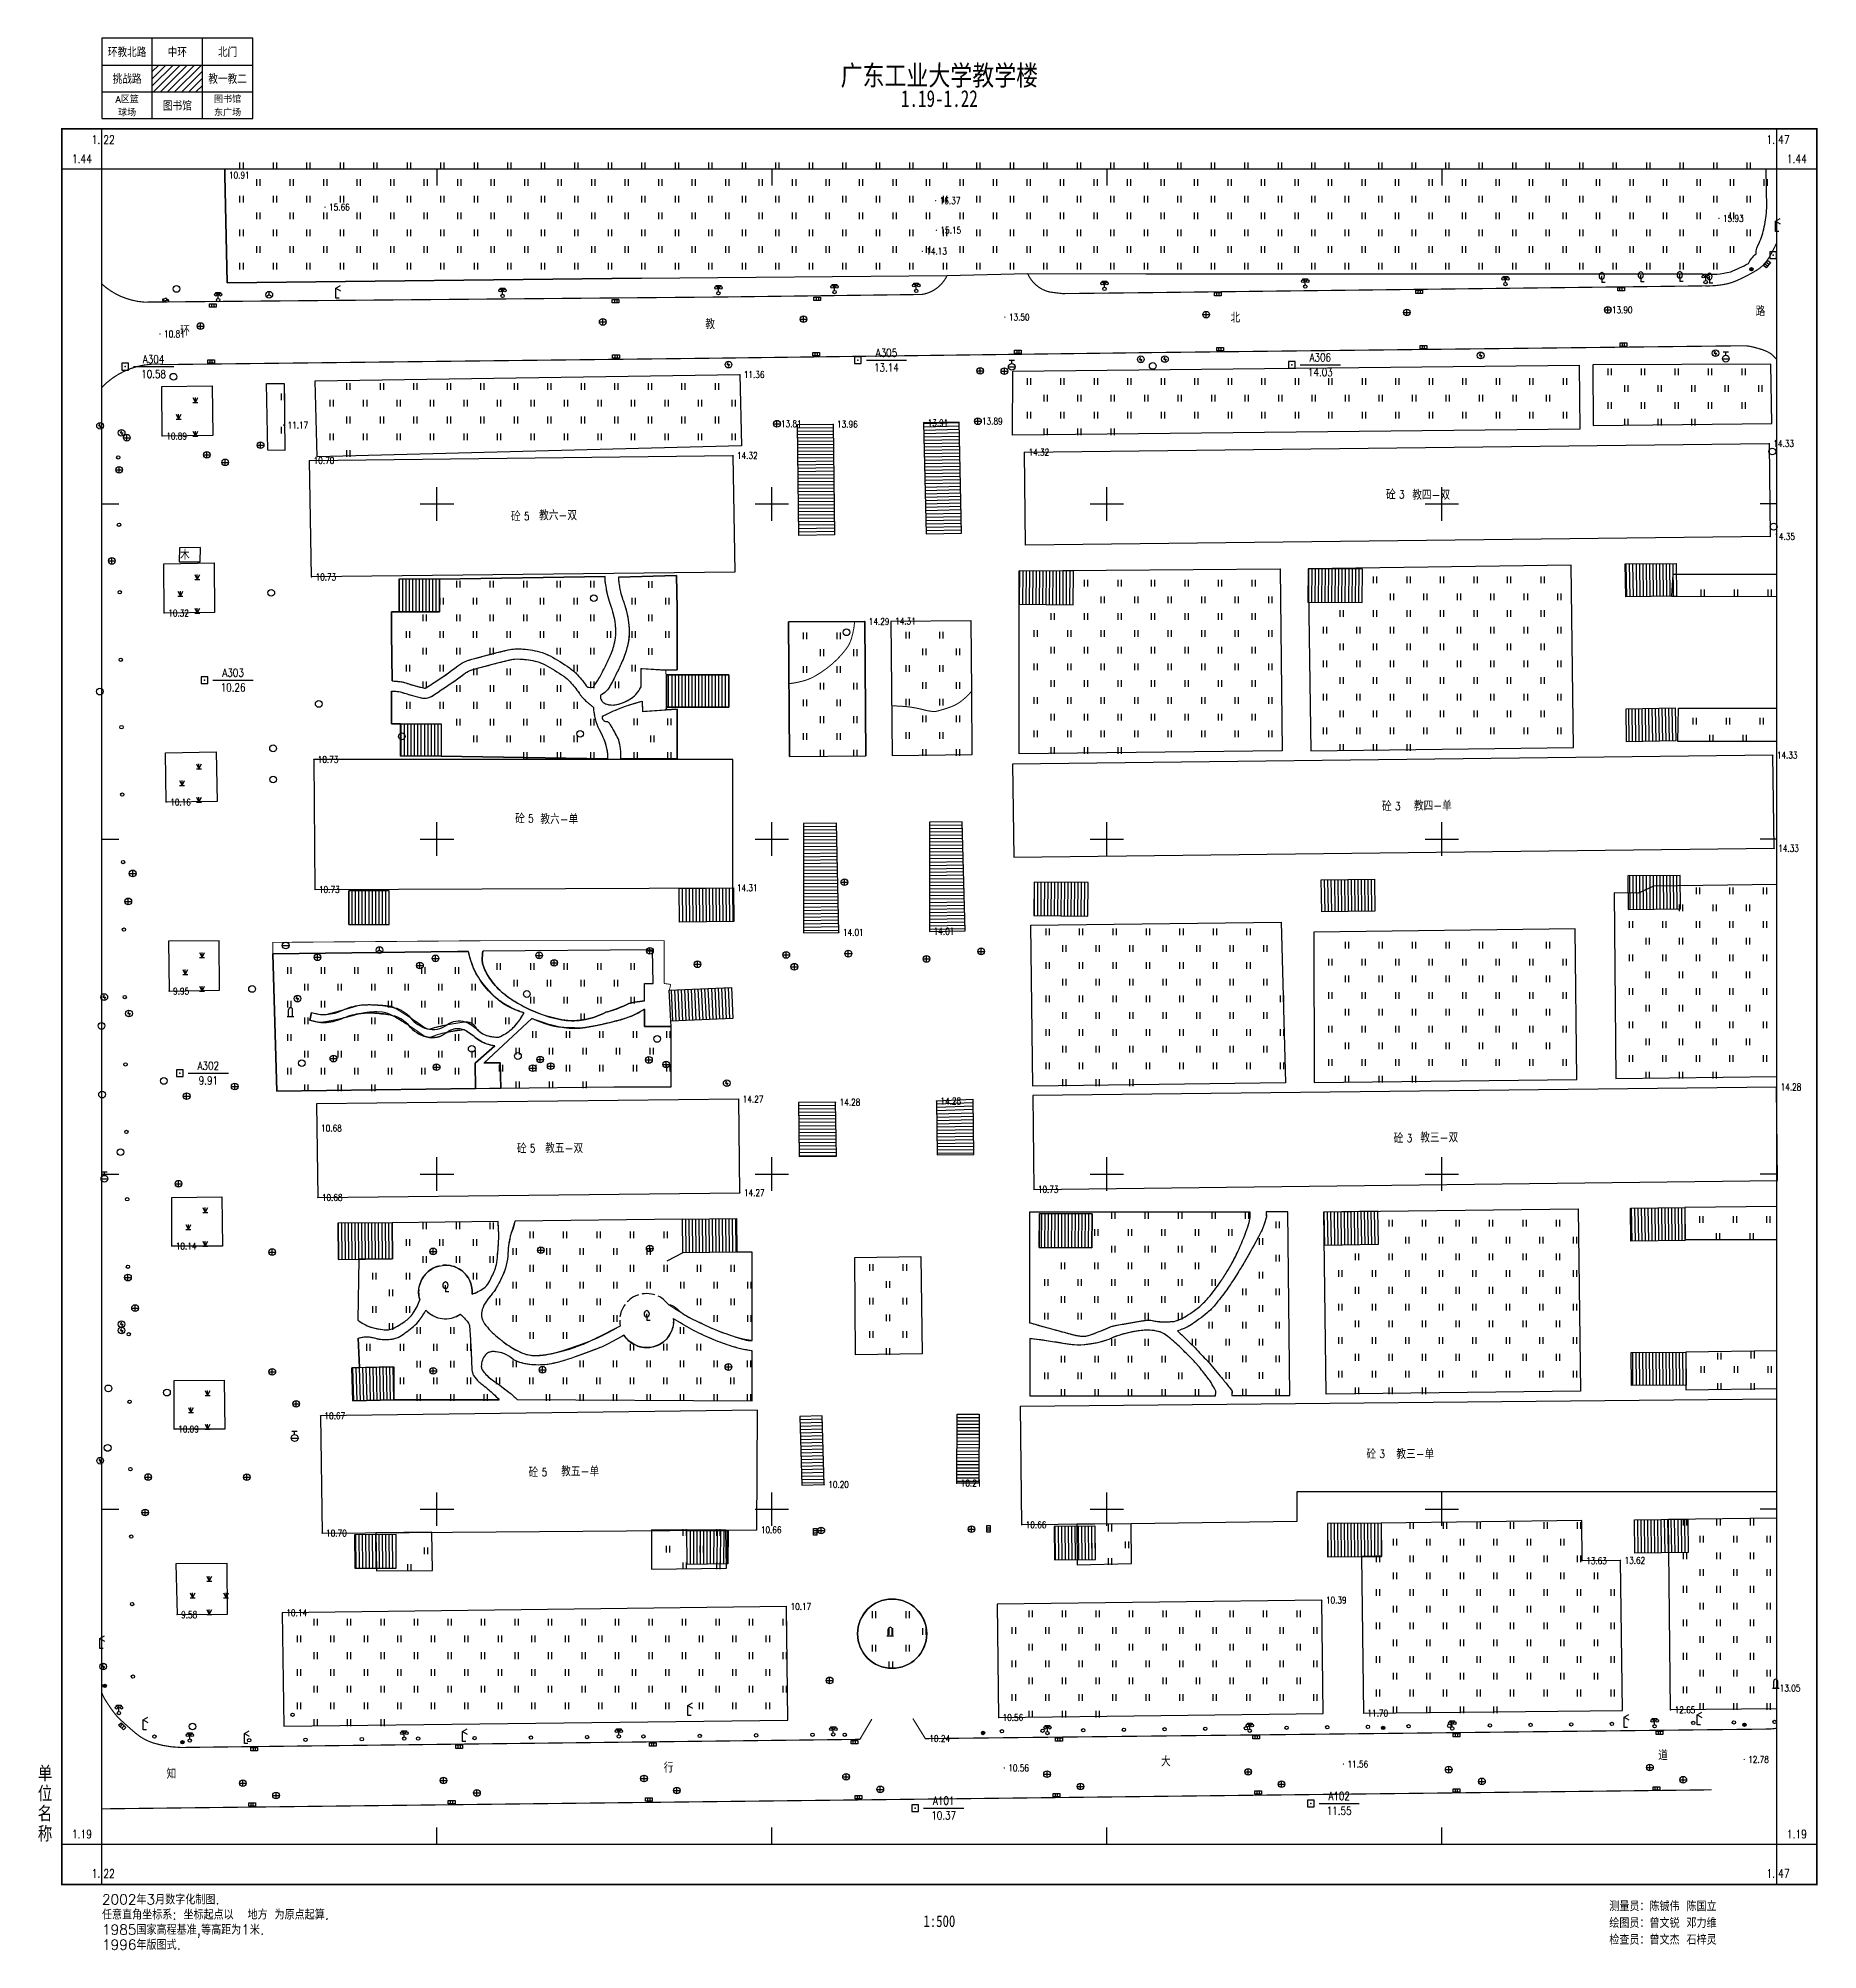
# Model space of a CAD drawing. Extents: x 1210 to 1476, y 1174 to 1460.
import ezdxf
from ezdxf.enums import TextEntityAlignment as Align

# ---------------------------------------------------------------- set-up
doc = ezdxf.new("R2010")
doc.units = 0
doc.header["$LTSCALE"] = 0.5
doc.header["$PDSIZE"] = 0.2
doc.linetypes.add('X3', pattern=[5, 4, -1])
doc.layers.get('0').update_dxf_attribs({"linetype": 'CONTINUOUS'})
doc.layers.add('ASSIST', color=7, linetype='CONTINUOUS', plot=False)
for name, color, linetype in [('COMPONENT', 4, 'CONTINUOUS'), ('DLDW', 11, 'CONTINUOUS'), ('DLSS', 4, 'CONTINUOUS'), ('GCD', 1, 'CONTINUOUS'), ('GXYZ', 2, 'CONTINUOUS'), ('JMD', 6, 'CONTINUOUS'), ('KZD', 1, 'CONTINUOUS'), ('SXSS', 5, 'CONTINUOUS'), ('TK', 7, 'CONTINUOUS'), ('ZBTZ', 3, 'CONTINUOUS')]:
    doc.layers.add(name, color=color, linetype=linetype)
doc.styles.add('HZ', font='rs.shx', dxfattribs={"width": 0.8, "bigfont": 'hztxt.shx'})
doc.styles.add('宋体', font='')
doc.styles.add('等线体', font='simhei.ttf')
doc.styles.get('宋体').set_extended_font_data('SimSun')
doc.linetypes.add('1161', pattern='A,0,[149,AAA.SHX,S=0.15,R=0,X=0,Y=0],-1.6', length=1.6)

msp = doc.modelspace()

# ---------------------------------------------------------------- texts
at = {"layer": 'JMD', "linetype": 'Continuous', "style": 'HZ', "width": 0.8}
for s, p in [('砼', (1413.12, 1391.42)), ('砼', (1282.49, 1388.16)), ('木', (1233.1, 1382.42)), ('砼', (1283.12, 1343.06)), ('砼', (1412.52, 1344.9)), ('砼', (1414.26, 1295.37)), ('砼', (1283.38, 1293.84)), ('砼', (1410.2, 1248.23)), ('砼', (1285.13, 1245.51))]:
    msp.add_text(s, height=1.5, dxfattribs=at).set_placement(p, align=Align.MIDDLE_RIGHT)
for s, p in [('教四-双', (1418.42, 1391.44)), ('教六-双', (1288.08, 1388.39)), ('教六-单', (1288.27, 1343.05)), ('教四-单', (1418.67, 1345.06)), ('教三-双', (1419.62, 1295.54)), ('教五-双', (1288.99, 1293.96)), ('教三-单', (1416.05, 1248.31)), ('教五-单', (1291.38, 1245.73))]:
    msp.add_text(s, height=1.5, dxfattribs=at).set_placement(p, align=Align.MIDDLE)
for s, p in [('3', (1413.62, 1391.42)), ('5', (1282.99, 1388.16)), ('5', (1283.62, 1343.06)), ('3', (1413.02, 1344.9)), ('3', (1414.76, 1295.37)), ('5', (1283.88, 1293.84)), ('3', (1410.7, 1248.23)), ('5', (1285.63, 1245.51))]:
    msp.add_text(s, height=1.2, dxfattribs=at).set_placement(p, align=Align.MIDDLE_LEFT)
at = {"layer": 'KZD', "linetype": 'Continuous', "style": 'HZ', "width": 0.8}
for s, p in [('A304', (1227.7, 1411.59)), ('A305', (1337.1, 1412.56)), ('A306', (1401.87, 1411.86)), ('10.58', (1227.7, 1409.39)), ('13.14', (1337.1, 1410.36)), ('14.03', (1401.87, 1409.66)), ('A303', (1239.57, 1364.82)), ('10.26', (1239.57, 1362.62)), ('A302', (1235.87, 1306.16)), ('9.91', (1235.87, 1303.96)), ('A101', (1345.65, 1196.49)), ('11.55', (1404.68, 1194.99)), ('A102', (1404.68, 1197.19)), ('10.37', (1345.65, 1194.29))]:
    msp.add_text(s, height=1.2, dxfattribs=at).set_placement(p, align=Align.MIDDLE)
at = {"layer": 'SXSS', "linetype": 'Continuous', "style": 'HZ', "width": 0.8}
for s, p in [('教', (1310.06, 1416.09)), ('北', (1388.46, 1417.06)), ('路', (1466.85, 1418.03)), ('环', (1231.67, 1415.13)), ('道', (1452.3, 1202.53)), ('知', (1229.63, 1199.76)), ('行', (1303.86, 1200.68)), ('大', (1378.08, 1201.61))]:
    msp.add_text(s, height=1.5, dxfattribs=at).set_placement(p)
at = {"layer": 'TK', "linetype": 'Continuous', "style": 'HZ'}
for s, height, p in [('环教北路', 1.25, (1223.75, 1457.5)), ('中环', 1.25, (1231.25, 1457.5)), ('北门', 1.25, (1238.75, 1457.5)), ('挑战路', 1.25, (1223.75, 1453.5)), ('教一教二', 1.25, (1238.75, 1453.5)), ('A区篮', 1, (1223.75, 1450.5)), ('图书馆', 1.25, (1231.25, 1449.5)), ('图书馆', 1, (1238.75, 1450.5)), ('球场', 1, (1223.75, 1448.5)), ('东广场', 1, (1238.75, 1448.5))]:
    msp.add_text(s, height=height, dxfattribs=at).set_placement(p, align=Align.MIDDLE)
at = {"layer": 'TK', "linetype": 'Continuous', "width": 0.8}
for s, height, style, p in [('广东工业大学教学楼', 3, '等线体', (1345, 1454)), ('1.44', 1.25, 'HZ', (1217, 1441.5)), ('1.44', 1.25, 'HZ', (1473, 1441.5)), ('1.19', 1.25, 'HZ', (1217, 1191.5)), ('1.19', 1.25, 'HZ', (1473, 1191.5)), ('1:500', 1.75, '宋体', (1345, 1178.5))]:
    msp.add_text(s, height=height, dxfattribs=dict(at, style=style)).set_placement(p, align=Align.MIDDLE)
at = {"layer": 'TK', "linetype": 'Continuous', "style": '等线体'}
for s, height, width, p in [('1.19-1.22', 2.5, 0.75, (1345, 1448.5)), ('单', 2, 0.8, (1211.5, 1199)), ('位', 2, 0.8, (1211.5, 1196)), ('名', 2, 0.8, (1211.5, 1193)), ('称', 2, 0.8, (1211.5, 1190))]:
    msp.add_text(s, height=height, dxfattribs=dict(at, width=width)).set_placement(p, align=Align.BOTTOM_CENTER)
at = {"layer": 'TK', "linetype": 'Continuous', "style": 'HZ', "width": 0.8}
for p in [(1219.75, 1444.38), (1469.75, 1444.38), (1219.75, 1185.62), (1469.75, 1185.62)]:
    msp.add_text('1.', height=1.25, dxfattribs=at).set_placement(p, align=Align.MIDDLE_RIGHT)
for s, p in [('22', (1220.2, 1444.38)), ('47', (1470.2, 1444.38)), ('22', (1220.2, 1185.62)), ('47', (1470.2, 1185.62))]:
    msp.add_text(s, height=1.25, dxfattribs=at).set_placement(p, align=Align.MIDDLE_LEFT)
at = {"layer": 'TK', "linetype": 'Continuous', "style": 'HZ'}
for s, p in [('2002年3月数字化制图.', (1220, 1181.75)), ('测量员：陈铖伟 陈国立', (1445, 1180.75)), ('任意直角坐标系: 坐标起点以  地方 为原点起算.', (1220, 1179.5)), ('1985国家高程基准,等高距为1米.', (1220, 1177.25)), ('绘图员：曾文锐 邓力维', (1445, 1178.25)), ('1996年版图式.', (1220, 1175)), ('检查员：曾文杰 石梓灵', (1445, 1175.75))]:
    msp.add_text(s, height=1.5, dxfattribs=at).set_placement(p, align=Align.MIDDLE_LEFT)

# ---------------------------------------------------------------- blocks, each defined once
blk = doc.blocks.new('gc097')
for p, q in [((-0.7, 2), (-0.7, 2.3)), ((-0.7, 2.3), (0.7, 2.3)), ((0, 0.5), (0, 2.3)), ((0.7, 2.3), (0.7, 2))]:
    blk.add_line(p, q)
for centre, radius in [((-0.7, 1.6), 0.4), ((0, 0), 0.5), ((0.73, 1.6), 0.4)]:
    blk.add_circle(centre, radius)
blk = doc.blocks.new('gc052')
for p, q in [((0, 3), (1.39, 3.8)), ((0, 3), (1.39, 2.2)), ((0, 0), (0, 3)), ((1, 0), (0, 0))]:
    blk.add_line(p, q)
blk = doc.blocks.new('gcbj0612')
for p, q in [((-0.75, 0.26), (0.16, 0.53)), ((-0.57, -0.34), (0.34, -0.07))]:
    blk.add_line(p, q)
at = {"flags": 128}
for points in [[(-0.73, 0.26), (-0.77, 0.25), (-0.79, 0.23), (-0.81, 0.19), (-0.83, 0.15), (-0.84, 0.1), (-0.84, 0.05), (-0.84, -0.01), (-0.83, -0.07), (-0.81, -0.12), (-0.79, -0.18), (-0.77, -0.23), (-0.74, -0.27), (-0.7, -0.3), (-0.67, -0.33), (-0.63, -0.34), (-0.6, -0.34), (-0.57, -0.34), (-0.54, -0.32), (-0.51, -0.29), (-0.49, -0.25), (-0.48, -0.2), (-0.47, -0.15), (-0.47, -0.1), (-0.48, -0.04), (-0.49, 0.02), (-0.51, 0.07), (-0.54, 0.13), (-0.56, 0.17), (-0.6, 0.21), (-0.63, 0.24), (-0.67, 0.26), (-0.7, 0.27)], [(-0.71, 0.18), (-0.72, 0.17), (-0.75, 0.12), (-0.75, 0.04), (-0.74, -0.06), (-0.7, -0.15), (-0.66, -0.22), (-0.62, -0.25), (-0.6, -0.26), (-0.59, -0.24), (-0.57, -0.2), (-0.56, -0.12), (-0.58, -0.02), (-0.61, 0.08), (-0.66, 0.14), (-0.7, 0.17)]]:
    blk.add_lwpolyline(points, close=True, dxfattribs=at)
blk.add_lwpolyline([(0.3, -0.08), (0.33, -0.07), (0.36, -0.05), (0.38, -0.02), (0.4, 0.02), (0.41, 0.07), (0.42, 0.12), (0.41, 0.18), (0.41, 0.23), (0.39, 0.29), (0.37, 0.35), (0.35, 0.4), (0.32, 0.44), (0.28, 0.48), (0.25, 0.51), (0.21, 0.52), (0.18, 0.53), (0.15, 0.52)], dxfattribs=at)
at = {"extrusion": (0, 0, -1), "flags": 128}
blk.add_lwpolyline([(-0.4, 0.25), (-0.51, 0.28), (-0.61, 0.29), (-0.69, 0.27), (-0.77, 0.2), (-0.81, 0.09), (-0.82, -0.01), (-0.8, -0.06), (-0.76, -0.08), (-0.7, -0.09), (-0.64, -0.09), (-0.59, -0.07), (-0.57, -0.04), (-0.59, -0.01), (-0.63, 0.02), (-0.69, 0.03), (-0.75, 0.03), (-0.79, 0.02), (-0.84, -0.01), (-0.89, -0.1), (-0.91, -0.19), (-0.9, -0.29), (-0.87, -0.38)], dxfattribs=at)
blk.add_lwpolyline([(-0.09, -0.2), (-0.22, -0.54), (0.05, -0.54)], close=True)
blk = doc.blocks.new('gc188')
blk.add_circle((0, 0), 1)
blk = doc.blocks.new('gc048')
for q in [(-0.87, -0.5), (0, 1), (0.87, -0.5)]:
    blk.add_line((0, 0), q)
blk.add_circle((0, 0), 1)
blk = doc.blocks.new('gc041')
for p, q in [((-1, 0.5), (1, 0.5)), ((-1, -0.5), (-1, 0.5)), ((-0.33, 0.5), (-0.33, -0.5)), ((0.33, 0.5), (0.33, -0.5)), ((1, 0.5), (1, -0.5)), ((1, -0.5), (-1, -0.5))]:
    blk.add_line(p, q)
blk = doc.blocks.new('gc050')
for p, q in [((-0.35, 0), (0.05, 0.69)), ((-0.35, 0), (0.35, 0)), ((0.35, 0), (-0.06, -0.69))]:
    blk.add_line(p, q)
blk.add_circle((0, 0), 1)
blk = doc.blocks.new('gc043')
for p, q in [((-1, 0), (1, 0)), ((0, -1), (0, 1))]:
    blk.add_line(p, q)
blk.add_circle((0, 0), 1)
blk = doc.blocks.new('gc261')
blk.add_lwpolyline([(-1, -1), (1, -1), (1, 1), (-1, 1)], close=True)
blk.add_point((0, 0))
blk = doc.blocks.new('gc106')
for p, q in [((-1, 0), (1, 0)), ((-0.6, 0), (-0.6, 2)), ((0.6, 0), (0.6, 2))]:
    blk.add_line(p, q)
blk.add_arc((0, 2), 0.6, 0, 180)
blk = doc.blocks.new('gcbj0102')
for p, q in [((-1, 0), (1, 0)), ((0, -1), (0, 1))]:
    blk.add_line(p, q)
blk.add_circle((0, 0), 1)
blk = doc.blocks.new('gc042')
blk.add_line((-1, 0), (1, 0))
blk.add_circle((0, 0), 1)
blk = doc.blocks.new('*U49')
at = {"linetype": 'Continuous'}
for points in [[(-0.5, 0.06), (-0.49, -0.11), (-0.49, 0.11)], [(-0.5, 0), (-0.5, -0.06), (-0.5, 0.06)], [(-0.49, -0.11), (-0.5, 0.06), (-0.5, -0.06)], [(-0.49, 0.11), (-0.47, -0.17), (-0.47, 0.17)], [(-0.47, -0.17), (-0.49, 0.11), (-0.49, -0.11)], [(-0.47, 0.17), (-0.45, -0.22), (-0.45, 0.22)], [(-0.45, -0.22), (-0.47, 0.17), (-0.47, -0.17)], [(-0.45, 0.22), (-0.42, -0.27), (-0.42, 0.27)], [(-0.42, -0.27), (-0.45, 0.22), (-0.45, -0.22)], [(-0.42, 0.27), (-0.39, -0.31), (-0.39, 0.31)], [(-0.39, -0.31), (-0.42, 0.27), (-0.42, -0.27)], [(-0.39, 0.31), (-0.35, -0.35), (-0.35, 0.35)], [(-0.35, -0.35), (-0.39, 0.31), (-0.39, -0.31)], [(-0.35, 0.35), (-0.31, -0.39), (-0.31, 0.39)], [(-0.31, -0.39), (-0.35, 0.35), (-0.35, -0.35)], [(-0.31, 0.39), (-0.27, -0.42), (-0.27, 0.42)], [(-0.27, -0.42), (-0.31, 0.39), (-0.31, -0.39)], [(-0.27, 0.42), (-0.22, -0.45), (-0.22, 0.45)], [(-0.22, -0.45), (-0.27, 0.42), (-0.27, -0.42)], [(-0.22, 0.45), (-0.17, -0.47), (-0.17, 0.47)], [(-0.17, -0.47), (-0.22, 0.45), (-0.22, -0.45)], [(-0.17, 0.47), (-0.11, -0.49), (-0.11, 0.49)], [(-0.11, -0.49), (-0.17, 0.47), (-0.17, -0.47)], [(-0.11, 0.49), (-0.06, -0.5), (-0.06, 0.5)], [(-0.06, -0.5), (-0.11, 0.49), (-0.11, -0.49)], [(0, -0.5), (-0.06, 0.5), (-0.06, -0.5)], [(-0.06, 0.5), (0, -0.5), (0, 0.5)], [(0.06, -0.5), (0, 0.5), (0, -0.5)], [(0, 0.5), (0.06, -0.5), (0.06, 0.5)], [(0.11, -0.49), (0.06, 0.5), (0.06, -0.5)], [(0.06, 0.5), (0.11, -0.49), (0.11, 0.49)], [(0.17, -0.47), (0.11, 0.49), (0.11, -0.49)], [(0.11, 0.49), (0.17, -0.47), (0.17, 0.47)], [(0.22, -0.45), (0.17, 0.47), (0.17, -0.47)], [(0.17, 0.47), (0.22, -0.45), (0.22, 0.45)], [(0.27, -0.42), (0.22, 0.45), (0.22, -0.45)], [(0.22, 0.45), (0.27, -0.42), (0.27, 0.42)], [(0.31, -0.39), (0.27, 0.42), (0.27, -0.42)], [(0.27, 0.42), (0.31, -0.39), (0.31, 0.39)], [(0.35, -0.35), (0.31, 0.39), (0.31, -0.39)], [(0.31, 0.39), (0.35, -0.35), (0.35, 0.35)], [(0.39, -0.31), (0.35, 0.35), (0.35, -0.35)], [(0.35, 0.35), (0.39, -0.31), (0.39, 0.31)], [(0.42, -0.27), (0.39, 0.31), (0.39, -0.31)], [(0.39, 0.31), (0.42, -0.27), (0.42, 0.27)], [(0.45, -0.22), (0.42, 0.27), (0.42, -0.27)], [(0.42, 0.27), (0.45, -0.22), (0.45, 0.22)], [(0.47, -0.17), (0.45, 0.22), (0.45, -0.22)], [(0.45, 0.22), (0.47, -0.17), (0.47, 0.17)], [(0.49, -0.11), (0.47, 0.17), (0.47, -0.17)], [(0.47, 0.17), (0.49, -0.11), (0.49, 0.11)], [(0.5, -0.06), (0.49, 0.11), (0.49, -0.11)], [(0.49, 0.11), (0.5, -0.06), (0.5, 0.06)], [(0.5, 0), (0.5, 0.06), (0.5, -0.06)]]:
    blk.add_solid(points, dxfattribs=at)
blk = doc.blocks.new('gcbj0106')
blk.add_circle((0, 0), 0.5)
at = {"linetype": 'Continuous'}
blk.add_blockref('*U49', (0, 0), dxfattribs=at)
blk = doc.blocks.new('gc122')
blk.add_circle((0, 0), 0.5)
blk = doc.blocks.new('gc133')
for p, q in [((-1, 0), (1, 0)), ((-0.8, 2), (0.8, 2)), ((0, 1), (0, 2))]:
    blk.add_line(p, q)
blk.add_circle((0, 0), 1)
blk = doc.blocks.new('gc170')
at = {"linetype": 'Continuous'}
blk.add_circle((0, 0), 0.5, dxfattribs=at)
blk = doc.blocks.new('gc143')
for p, q in [((0, 1), (0, 2)), ((0, 1), (0, 0)), ((1, 0), (0, 0))]:
    blk.add_line(p, q)
for centre, start, end in [((0.225, 2), 102.68038, 257.31962), ((-0.225, 2), 282.68038, 77.31962)]:
    blk.add_arc(centre, 1.025, start, end)
blk = doc.blocks.new('gc323')
at = {"flags": 128}
for points in [[(-0.5, 0), (-0.5, 2)], [(0.5, 0), (0.5, 2)]]:
    blk.add_lwpolyline(points, dxfattribs=at)
blk = doc.blocks.new('gc124')
for p, q in [((-0.75, 1.5), (0, 0)), ((-0.75, 0), (0.75, 0)), ((0, 0), (0, 1.5)), ((0, 0), (0.75, 1.5))]:
    blk.add_line(p, q)
blk = doc.blocks.new('gc121')
for p, q in [((-0.5, -1), (-0.5, 1)), ((0.5, -1), (0.5, 1))]:
    blk.add_line(p, q)
blk = doc.blocks.new('GC200')
at = {"linetype": 'Continuous', "const_width": 0.2, "flags": 128}
blk.add_lwpolyline([(-0.1, 0, 1), (0.1, 0, 1)], format="xyb", close=True, dxfattribs=at)
blk = doc.blocks.new('ac50tk')
for p, q in [((45, 539), (0, 539)), ((0, 539), (0, 515)), ((15, 515), (15, 539)), ((30, 515), (30, 539)), ((45, 515), (45, 539)), ((0, 531), (45, 531)), ((0, 523), (45, 523)), ((0, 515), (45, 515)), ((0, -12), (0, 512)), ((500, -12), (500, 512)), ((-12, 500), (512, 500)), ((100, 500), (100, 495)), ((200, 500), (200, 495)), ((300, 500), (300, 495)), ((400, 500), (400, 495)), ((0, 400), (5, 400)), ((95, 400), (105, 400)), ((100, 395), (100, 405)), ((195, 400), (205, 400)), ((200, 395), (200, 405)), ((295, 400), (305, 400)), ((300, 395), (300, 405)), ((395, 400), (405, 400)), ((400, 395), (400, 405)), ((500, 400), (495, 400)), ((100, 295), (100, 305)), ((200, 295), (200, 305)), ((300, 295), (300, 305)), ((400, 295), (400, 305)), ((0, 300), (5, 300)), ((95, 300), (105, 300)), ((195, 300), (205, 300)), ((295, 300), (305, 300)), ((395, 300), (405, 300)), ((500, 300), (495, 300)), ((0, 200), (5, 200)), ((95, 200), (105, 200)), ((100, 195), (100, 205)), ((195, 200), (205, 200)), ((200, 195), (200, 205)), ((295, 200), (305, 200)), ((300, 195), (300, 205)), ((395, 200), (405, 200)), ((400, 195), (400, 205)), ((500, 200), (495, 200)), ((100, 95), (100, 105)), ((200, 95), (200, 105)), ((300, 95), (300, 105)), ((400, 95), (400, 105)), ((0, 100), (5, 100)), ((95, 100), (105, 100)), ((195, 100), (205, 100)), ((295, 100), (305, 100)), ((395, 100), (405, 100)), ((500, 100), (495, 100)), ((-12, 0), (512, 0)), ((100, 0), (100, 5)), ((200, 0), (200, 5)), ((300, 0), (300, 5)), ((400, 0), (400, 5))]:
    blk.add_line(p, q)
at = {"color": 0}
for p, q in [((15, 524.79), (21.21, 531)), ((15, 526.91), (19.09, 531)), ((15, 529.04), (16.96, 531)), ((15.33, 523), (23.33, 531)), ((17.45, 523), (25.45, 531)), ((19.57, 523), (27.57, 531)), ((21.69, 523), (29.69, 531)), ((23.81, 523), (30, 529.19)), ((25.94, 523), (30, 527.06)), ((28.06, 523), (30, 524.94))]:
    blk.add_line(p, q, dxfattribs=at)
blk.add_lwpolyline([(-12, -12, 0.5, 0.5, 0), (-12, 512, 0.5, 0.5, 0), (512, 512, 0.5, 0.5, 0), (512, -12, 0.5, 0.5, 0)], format="xyseb", close=True)

# ---------------------------------------------------------------- linework, layer by layer
at = {"linetype": 'Continuous', "elevation": 10.78, "flags": 128}
msp.add_lwpolyline([(1264.29, 1378.8), (1264.29, 1373.9)], dxfattribs=at)
at = {"linetype": 'Continuous', "flags": 128}
msp.add_lwpolyline([(1306.69, 1278.24), (1304.33, 1277)], dxfattribs=at)
at = {"layer": 'ASSIST', "linetype": 'Continuous', "flags": 128}
for points in [[(1329.13, 1401.9), (1329.33, 1385.37), (1324.04, 1385.31), (1323.83, 1401.84)], [(1342.65, 1402.09), (1343.01, 1385.53), (1348.31, 1385.65), (1347.95, 1402.2)], [(1447.38, 1381.04), (1454.99, 1381.13), (1455.05, 1376.23), (1447.45, 1376.13)], [(1356.88, 1375.04), (1364.96, 1374.96), (1365, 1379.95), (1356.92, 1380.02)], [(1400.02, 1375.35), (1408.1, 1375.27), (1408.15, 1380.26), (1400.07, 1380.34)], [(1304.26, 1359.69), (1313.59, 1359.69), (1313.59, 1364.48), (1304.26, 1364.48)], [(1447.52, 1359.44), (1454.86, 1359.56), (1454.93, 1354.63), (1447.59, 1354.52)], [(1264.55, 1357.19), (1270.62, 1357.19), (1270.62, 1352.35), (1264.55, 1352.35)], [(1330.01, 1326.07), (1329.64, 1342.37), (1324.72, 1342.32), (1324.73, 1325.99)], [(1348.83, 1326.31), (1348.42, 1342.58), (1343.52, 1342.53), (1343.55, 1326.22)], [(1256.83, 1327.25), (1262.86, 1327.25), (1262.86, 1332.27), (1256.83, 1332.27)], [(1314.31, 1327.68), (1306.23, 1327.59), (1306.18, 1332.61), (1314.26, 1332.7)], [(1359.1, 1328.58), (1367.18, 1328.5), (1367.22, 1333.49), (1359.14, 1333.56)], [(1402.01, 1333.93), (1409.96, 1334.02), (1410.02, 1329.24), (1402.07, 1329.14)], [(1447.83, 1329.5), (1455.62, 1329.56), (1455.58, 1334.57), (1447.79, 1334.52)], [(1304.68, 1317.44), (1313.95, 1317.86), (1314.17, 1313.23), (1304.89, 1312.8)], [(1350.12, 1292.94), (1350.07, 1301.11), (1344.56, 1300.9), (1344.67, 1292.89)], [(1329.62, 1292.67), (1329.51, 1300.72), (1323.97, 1300.67), (1324.08, 1292.6)], [(1359.88, 1279.04), (1367.76, 1278.98), (1367.8, 1284.05), (1359.93, 1284.12)], [(1402.39, 1284.36), (1410.41, 1284.49), (1410.49, 1279.47), (1402.47, 1279.34)], [(1448.15, 1284.92), (1456.28, 1285.03), (1456.35, 1280.1), (1448.22, 1279.99)], [(1255.25, 1277.26), (1263.35, 1277.33), (1263.3, 1282.74), (1255.2, 1282.67)], [(1314.77, 1278.33), (1306.69, 1278.24), (1306.64, 1283.26), (1314.72, 1283.35)], [(1257.43, 1256.14), (1263.59, 1256.3), (1263.46, 1261.24), (1257.3, 1261.09)], [(1448.27, 1263.36), (1456.45, 1263.42), (1456.49, 1258.5), (1448.31, 1258.43)], [(1327.81, 1243.66), (1327.51, 1253.94), (1324.16, 1253.84), (1324.46, 1243.56)], [(1347.59, 1243.86), (1347.64, 1254.18), (1350.95, 1254.16), (1350.91, 1243.85)], [(1448.78, 1238.39), (1456.71, 1238.49), (1456.77, 1233.52), (1448.84, 1233.43)], [(1257.74, 1231.17), (1263.92, 1231.21), (1263.89, 1236.22), (1257.71, 1236.18)], [(1313.41, 1231.83), (1307.33, 1231.75), (1307.32, 1236.82), (1313.46, 1236.82)], [(1362.19, 1232.44), (1368.32, 1232.5), (1368.27, 1237.45), (1362.14, 1237.4)], [(1402.96, 1232.88), (1411.02, 1232.93), (1410.98, 1237.9), (1402.93, 1237.84)]]:
    msp.add_lwpolyline(points, close=True, dxfattribs=at)
at = {"layer": 'DLSS', "linetype": 'Continuous', "const_width": 0.175, "flags": 128}
for points in [[(1459.01, 1422.54, 0.050024), (1461.95, 1422.72, 0.065527), (1464.1, 1423.36, 0.028889), (1466.98, 1424.86, 0.069617), (1468.03, 1425.71, 0.061913), (1469.04, 1427.09, 0.018517), (1470, 1428.97, 0.018517)], [(1346.16, 1424.1, -0.052414), (1345.61, 1423.19, -0.052414), (1344.89, 1422.42, -0.070152), (1343.71, 1421.66, -0.070152), (1342.36, 1421.26)], [(1358.18, 1424.38, 0.041042), (1358.55, 1423.69, 0.041042), (1359.03, 1423.07, 0.078215), (1360.18, 1422.14, 0.078215), (1361.56, 1421.61)], [(1470, 1411.58, 0.007324), (1469.43, 1412.16, 0.059491), (1469.01, 1412.49, 0.053345), (1467.94, 1412.99, 0.031704), (1466.04, 1413.51, 0.0364), (1465.45, 1413.59, 0.022627), (1464.48, 1413.6)], [(1229.42, 1410.8, 0.115833), (1224.3, 1410.21, 0.115151), (1220, 1407.42, 0.115151)], [(1470, 1207.31, -0.035686), (1468.9, 1207.18)], [(1460.28, 1198.11, 0.000002), (1432.81, 1197.78, 0.000002), (1405.34, 1197.46, 0.000009), (1295.34, 1196.16, 0.000006), (1220, 1195.27, 0.000006)]]:
    msp.add_lwpolyline(points, format="xyb", dxfattribs=at)
for points, elevation in [([(1220, 1422.8, 0.07984), (1222.79, 1420.99, 0.086803), (1226.29, 1420.12)], 10.36), ([(1220, 1212.52, 0.049807), (1220.51, 1211.49, 0.02454), (1221.87, 1209.53, 0.040506), (1222.71, 1208.61, 0.015669), (1225.12, 1206.48, 0.098572), (1227.73, 1205.08, 0.069964), (1231.83, 1204.43)], 8.94)]:
    msp.add_lwpolyline(points, format="xyb", dxfattribs=dict(at, elevation=elevation))
at = {"layer": 'DLSS', "linetype": 'Continuous', "flags": 128}
for points, const_width in [([(1226.29, 1420.12), (1312.17, 1420.88)], 0.175), ([(1312.17, 1420.88), (1342.36, 1421.26)], 0.175), ([(1377.49, 1421.55), (1459.01, 1422.54)], 0.175), ([(1376.78, 1412.59), (1464.48, 1413.6)], 0.175), ([(1311.19, 1411.75), (1229.42, 1410.8)], 0.175), ([(1245.51, 1322.88), (1245.49, 1324.57), (1276.82, 1324.82), (1303.91, 1324.82), (1303.91, 1318.44)], 0.125), ([(1303.91, 1318.44), (1304.91, 1318.3)], 0.125), ([(1304.91, 1318.3), (1304.68, 1317.44)], 0.125), ([(1468.9, 1207.18), (1405.25, 1206.45), (1342.91, 1205.75), (1341.04, 1208.75)], 0.175)]:
    msp.add_lwpolyline(points, dxfattribs=dict(at, const_width=const_width))
at = {"layer": 'DLSS', "linetype": 'Continuous', "const_width": 0.175, "flags": 128}
for points, elevation in [([(1361.56, 1421.61), (1363.41, 1421.39), (1377.49, 1421.55)], 13.55), ([(1376.78, 1412.59), (1311.19, 1411.75)], 13.77), ([(1334.92, 1208.66), (1333.13, 1205.64), (1231.83, 1204.43)], 10.24)]:
    msp.add_lwpolyline(points, dxfattribs=dict(at, elevation=elevation))
at = {"layer": 'DLSS', "linetype": 'X3', "const_width": 0.15, "flags": 128}
for points in [[(1293.31, 1362.62, 0.011941), (1294.18, 1363.96, 0.020647), (1294.62, 1364.76, 0.004806), (1295.46, 1366.45, 0.009484), (1295.86, 1367.32, 0.042412), (1296.52, 1369.28, 0.057571), (1296.71, 1370.79, 0.034599), (1296.64, 1372.03, 0.029794), (1296.38, 1373.46, 0.026223), (1295.86, 1375.13, -0.032688), (1295.47, 1376.47, -0.012272), (1295.29, 1377.4, -0.011128), (1295.13, 1378.44, -0.032963), (1295.12, 1378.63, -0.011607), (1295.13, 1379.16)], [(1294.4, 1361.46, 0.18676), (1295.86, 1362.92, 0.020647), (1296.39, 1363.87, 0.004806), (1297.24, 1365.59, 0.009484), (1297.67, 1366.53, 0.042412), (1298.44, 1368.8, 0.057571), (1298.69, 1370.76, 0.034599), (1298.61, 1372.28, 0.029794), (1298.3, 1373.94, 0.026223), (1297.72, 1375.81, -0.032688), (1297.4, 1376.9, -0.012272), (1297.24, 1377.74, -0.010696), (1297.1, 1378.65, -0.010636), (1297.11, 1379.05, -0.010636)], [(1322.55, 1363.18, 0.041507), (1324.8, 1363.62, 0.059042), (1326.29, 1364.23, 0.050806), (1328.98, 1366.11, 0.053804), (1331.1, 1368.38, 0.085682), (1331.86, 1369.87, 0.055451), (1332.35, 1372.42)], [(1263.24, 1362.08, -0.022064), (1264.29, 1361.99, -0.039396), (1264.7, 1361.9, -0.007066), (1265.56, 1361.64, 0.008483), (1266.35, 1361.4, 0.0174), (1267.83, 1361.03, 0.159846), (1268.92, 1361.15, 0.034457), (1269.17, 1361.28, 0.002036), (1270.16, 1361.92, 0.018782), (1274.03, 1364.62, -0.060602), (1274.96, 1365.15, -0.032767), (1275.22, 1365.25, -0.004517), (1278.5, 1366.13, -0.002607), (1279.58, 1366.41, -0.00233), (1280.8, 1366.71, -0.071723), (1282.39, 1366.86, -0.050636), (1284.92, 1366.47, -0.059667), (1286.16, 1365.98, -0.029509), (1288.92, 1364.29, -0.053838), (1289.88, 1363.46, -0.036295), (1291.21, 1361.79, -0.036295)], [(1263.3, 1363.59, -0.022064), (1264.48, 1363.49, -0.039396), (1265.13, 1363.36, -0.007066), (1266.02, 1363.08, 0.008483), (1266.77, 1362.86, 0.0174), (1268.14, 1362.51, 0.159846), (1268.3, 1362.53, 0.034457), (1268.36, 1362.56, 0.002036), (1269.34, 1363.19, 0.018782), (1273.12, 1365.83, -0.060602), (1274.36, 1366.55, -0.032767), (1274.81, 1366.7, -0.004517), (1278.12, 1367.6, -0.002607), (1279.22, 1367.88, -0.00233), (1280.45, 1368.18, -0.071723), (1282.47, 1368.37, -0.050636), (1285.3, 1367.93, -0.059667), (1286.88, 1367.32, -0.029509), (1289.79, 1365.53, -0.053838), (1290.99, 1364.49, -0.036295), (1292.46, 1362.64)], [(1291.21, 1361.79, 0.011291), (1291.47, 1361.43, 0.027809), (1291.58, 1361.29, 0.005564), (1292.2, 1360.64, 0.016171), (1292.42, 1360.43, 0.018426), (1292.77, 1360.14, -0.01716), (1293.14, 1359.83, -0.017205), (1293.3, 1359.68, -0.04145), (1293.35, 1359.61, -0.164634), (1293.38, 1359.53, 0.038287), (1293.39, 1359.18, 0.099167), (1294.4, 1355.98, -0.096656), (1295.46, 1352.69, -0.022534), (1295.47, 1352.52, -0.006766), (1295.48, 1351.95)], [(1294.4, 1361.46, 0.079408), (1294.47, 1360.89, 0.114773), (1294.66, 1360.54, 0.146878), (1295.38, 1360.1, 0.099701), (1296.61, 1360.02, 0.057722), (1297.54, 1360.26, 0.04015), (1298.79, 1360.86, 0.074065), (1299.67, 1361.57, 0.059101), (1300.49, 1362.7)], [(1337.93, 1359.87, -0.014146), (1339.65, 1359.79, -0.02019), (1340.85, 1359.66, -0.027398), (1342.91, 1359.22, 0.048795), (1344.08, 1359.03, 0.081388), (1344.66, 1359.08, 0.022131), (1346.69, 1359.71, 0.074185), (1348.18, 1360.51, 0.056851), (1349.79, 1362.02)], [(1297.45, 1352.69, 0.045588), (1297.27, 1354.24, 0.068317), (1296.92, 1355.23, 0.003339), (1296.41, 1356.18, 0.008861), (1296.22, 1356.53, 0.0128), (1295.92, 1357.02, 0.017209), (1295.67, 1357.36, 0.278317), (1295.34, 1357.5, -0.23369), (1294.94, 1357.62, -0.170663), (1294.7, 1358.09, -0.295333), (1294.83, 1358.38, -0.025562), (1294.89, 1358.41, -0.002942), (1295.44, 1358.68, -0.025037), (1297.98, 1359.75, -0.024897), (1300.62, 1360.56)], [(1274.72, 1323.2, 0.043227), (1275.39, 1320.85, 0.063585), (1276.18, 1319.37, 0.022904), (1277.38, 1317.83, 0.02093), (1278.84, 1316.27, 0.072346), (1280.41, 1315.11, 0.049989), (1283.01, 1314.05)], [(1276.87, 1323.24, 0.041843), (1276.76, 1321.97, 0.075448), (1276.87, 1321.27, 0.074415), (1277.86, 1319.21, 0.062935), (1279.65, 1317.19, 0.038193), (1281.16, 1316.05, 0.026717), (1283.51, 1314.72, 0.06847), (1288.47, 1313.05, 0.096764), (1292.19, 1313.07, 0.073679), (1295.22, 1314.16, 0.057954), (1298.66, 1315.47, -0.019676), (1299.56, 1315.64, -0.012553), (1300.98, 1315.83)], [(1283.01, 1314.05, -0.022838), (1282.47, 1313.14, -0.033735), (1282.04, 1312.58, -0.004349), (1281.4, 1311.85, -0.021765), (1281.26, 1311.71, -0.026974), (1280.95, 1311.46, -0.012216), (1280.24, 1310.95, -0.031589), (1279.74, 1310.66, -0.032494), (1279.22, 1310.44, -0.113442), (1278.9, 1310.4, -0.027314), (1277.62, 1310.62, -0.200512), (1275.73, 1311.97, 0.291006), (1274.23, 1312.7, 0.010129), (1273.37, 1312.58, 0.00456), (1271.48, 1312.27, 0.032235), (1269.05, 1311.68, -0.161675), (1268.54, 1311.68, -0.074123), (1268.06, 1311.94, 0.016561), (1266.04, 1313.32, 0.001641), (1263.98, 1314.62, 0.010038), (1263.64, 1314.83, 0.093561), (1263.01, 1315.05, 0.028068), (1260.81, 1315.25, 0.014), (1258.96, 1315.26, 0.059368), (1258.52, 1315.2, 0.006394), (1257.66, 1314.96, -0.003181), (1255.93, 1314.47, -0.001521), (1254.89, 1314.18, -0.001116), (1253.48, 1313.81, -0.097998), (1252.76, 1313.76, -0.046227), (1251.27, 1314.1)], [(1251.05, 1312.98, 0.031124), (1252.21, 1312.66, 0.085728), (1252.65, 1312.64, 0.012736), (1254.23, 1312.9, 0.010821), (1256.07, 1313.3, 0.013681), (1257.35, 1313.63, -0.013253), (1258.67, 1313.98, -0.074839), (1261.52, 1314.22, -0.114394), (1263.33, 1313.68, -0.006085), (1264.08, 1313.23, -0.002647), (1265.81, 1312.17, -0.018738), (1267.8, 1310.83, 0.060136), (1268.45, 1310.46, 0.20106), (1269.17, 1310.47, -0.057685), (1271.48, 1311.15, -0.010037), (1273.96, 1311.53, -0.169772), (1274.11, 1311.5, -0.016873), (1274.52, 1311.23, 0.006702), (1275.55, 1310.53, 0.000787), (1276.19, 1310.11, 0.000705), (1276.91, 1309.65, 0.073431), (1277.48, 1309.39, 0.038866), (1278.63, 1309.15)], [(1284.18, 1313.23, 0.04229), (1286.94, 1312.18, 0.061724), (1288.95, 1311.88, 0.007931), (1291.55, 1311.84, 0.034051), (1292.16, 1311.88, 0.016439), (1294.49, 1312.29, 0.018143), (1296.57, 1312.8, 0.005603), (1298.39, 1313.34, 0.022196), (1298.84, 1313.5, 0.007176), (1298.96, 1313.55, 0.001294), (1299.62, 1313.85, 0.020135), (1300.19, 1314.13, 0.013836), (1300.98, 1314.6)], [(1393.81, 1283.6, -0.012637), (1393.29, 1281.97, -0.038576), (1393.06, 1281.45, -0.004328), (1391.26, 1278.11, -0.010142), (1390.44, 1276.71, -0.001655), (1389.98, 1275.95, -0.00117), (1389.33, 1274.89, -0.016546), (1387.89, 1272.73, -0.014913), (1386.14, 1270.45, -0.050947), (1384.99, 1269.3, -0.026073), (1382.44, 1267.42, -0.043547), (1381.85, 1267.1, -0.020956), (1380.54, 1266.6)], [(1275.25, 1272.08, 0.07113), (1276.94, 1272.94, 0.112672), (1277.75, 1273.84, 0.032763), (1278.62, 1275.67, 0.057543), (1278.92, 1276.79, 0.015942), (1279.1, 1278.42, 0.012205), (1279.23, 1280.55, 0.020085), (1279.23, 1281.17, -0.005819), (1279.14, 1282.93)], [(1297.38, 1267.34, -0.017038), (1294.65, 1265.86, -0.02681), (1292.84, 1265.07, -0.010605), (1288.82, 1263.66, -0.025031), (1287.07, 1263.19, -0.059517), (1284.38, 1262.93, -0.098418), (1282.77, 1263.28, -0.031505), (1281.19, 1264.1, -0.030716), (1279.68, 1265.14, -0.001844), (1279.53, 1265.26, -0.001089), (1279.27, 1265.47, -0.050974), (1277.32, 1267.39, -0.107373), (1276.72, 1268.55, -0.118794), (1276.69, 1269.46, -0.079312), (1277.18, 1270.72, -0.054142), (1278.07, 1271.94, 0.05703), (1278.91, 1273.1, 0.021064), (1279.68, 1274.6, 0.024002), (1280.23, 1275.97, 0.08095), (1280.59, 1278.03, -0.061898), (1280.95, 1280.72, -0.036104), (1281.14, 1281.26, 0.098903), (1281.64, 1282.96)], [(1391.4, 1283.57, -0.008556), (1391.16, 1282.48, -0.027259), (1391.06, 1282.14, -0.015759), (1389.74, 1278.83, -0.024033), (1388.7, 1276.73, -0.012147), (1387.92, 1275.4, -0.010166), (1386.92, 1273.86, -0.027893), (1385.13, 1271.52, -0.039962), (1383.67, 1270.07, -0.027626), (1382.91, 1269.49, -0.015624), (1381.49, 1268.6, -0.034449), (1381, 1268.35, -0.018496), (1380.06, 1268)], [(1258.19, 1268.2, 0.042587), (1259.35, 1267.48, 0.054602), (1260.34, 1267.09, 0.030978), (1261.89, 1266.78, 0.057561), (1262.75, 1266.77, 0.093066), (1263.47, 1266.97, 0.034439), (1265.19, 1267.99, 0.089878), (1266.47, 1269.27, 0.073704), (1267.44, 1271.23)], [(1258.22, 1265.49, -0.035028), (1259.18, 1265.7, -0.06061), (1259.74, 1265.71, -0.048089), (1260.83, 1265.5, 0.054362), (1261.8, 1265.32, 0.040717), (1262.84, 1265.32, 0.041983), (1263.82, 1265.49, 0.082139), (1264.59, 1265.84, 0.028454), (1266.51, 1267.27, 0.05673), (1267.39, 1268.2, 0.041284), (1268.33, 1269.68)], [(1317.07, 1265.16, -0.058951), (1313.9, 1265.91, -0.017796), (1311.39, 1266.84, -0.025939), (1307.87, 1268.5, -0.025939), (1304.54, 1270.53)], [(1279.29, 1256.32, 0.012308), (1278.4, 1257.21, 0.017546), (1277.74, 1257.81, 0.014806), (1276.83, 1258.53, -0.023613), (1276.26, 1259, -0.07935), (1275.48, 1259.96, -0.11291), (1275.22, 1260.8, -0.009239), (1275.17, 1261.87, 0.004604), (1275.07, 1264.03, 0.001806), (1274.97, 1265.86, 0.002456), (1274.88, 1267.2, 0.143409), (1274.63, 1267.88, 0.061043), (1273.49, 1269.08)], [(1317.07, 1263.62, -0.057209), (1313.66, 1264.42, -0.020533), (1310.92, 1265.44, -0.022238), (1308.06, 1266.81, -0.022238), (1305.33, 1268.42)], [(1380.06, 1268, -0.001422), (1379.91, 1267.99, -0.007479), (1379.88, 1267.99, -0.007393), (1379.35, 1267.97, -0.003584), (1378.25, 1267.96, -0.058186), (1376.78, 1268.13, 0.091451), (1375.84, 1268.18, 0.007981), (1375.29, 1268.1, 0.001972), (1373.05, 1267.71, 0.001264), (1371.07, 1267.36, 0.014371), (1370.89, 1267.32, 0.049551), (1370.45, 1267.17, -0.014824), (1369.02, 1266.56, -0.005857), (1367.84, 1266.11, -0.012163), (1367.26, 1265.91, -0.087104), (1366.41, 1265.8, -0.052848), (1365.02, 1266.01, -0.001908), (1364.52, 1266.14, -0.000388), (1362.08, 1266.8, -0.002206), (1360.66, 1267.19, -0.001434), (1358.47, 1267.82)], [(1386.27, 1257.6, 0.014302), (1385.55, 1258.87, 0.028216), (1385.14, 1259.48, 0.003512), (1383.81, 1261.18, 0.014558), (1383.47, 1261.58, 0.011105), (1383.02, 1262.07, 0.003371), (1381.47, 1263.64, 0.019162), (1379.71, 1265.26, 0.031595), (1378.55, 1266.14, 0.080724), (1377.73, 1266.5, 0.054744), (1376.43, 1266.7, 0.047909), (1374.67, 1266.6, 0.033503), (1372.2, 1266.06, 0.033597), (1370.6, 1265.47, -0.040136), (1369.26, 1264.99, -0.041404), (1366.59, 1264.52, -0.057092), (1364.62, 1264.56, -0.008262), (1363.1, 1264.79, 0.005204), (1360.69, 1265.17, 0.004566), (1359.94, 1265.28, 0.002356), (1358.49, 1265.46)], [(1388.69, 1257.62, 0.004093), (1387.66, 1258.96, 0.008626), (1387.15, 1259.58, 0.000632), (1385.3, 1261.79, 0.007068), (1385.13, 1261.99, 0.007453), (1385.01, 1262.11, 0.000467), (1383.16, 1264.06, 0.010271), (1382.21, 1265.02, 0.00602), (1380.54, 1266.6)], [(1297.92, 1265.95, -0.014853), (1295.35, 1264.57, -0.024271), (1293.72, 1263.85, -0.011578), (1289.43, 1262.32, -0.025326), (1287.42, 1261.76, -0.060995), (1284.77, 1261.51, -0.067081), (1282.37, 1261.89, -0.10029), (1281.03, 1262.61, 0.102971), (1279.71, 1263.31, 0.055899), (1278.55, 1263.51, 0.093785), (1277.85, 1263.42, 0.132224), (1277.25, 1263.03, 0.101156), (1276.78, 1262.22, 0.080214), (1276.62, 1261.28, 0.146797), (1276.77, 1260.77, 0.047603), (1277.3, 1260.11, 0.039757), (1278.06, 1259.44, 0.008362), (1278.82, 1258.88, -0.005744), (1279.94, 1258.07, -0.015087), (1280.75, 1257.45, -0.009306), (1281.99, 1256.37)]]:
    msp.add_lwpolyline(points, format="xyb", dxfattribs=at)
for points, elevation in [([(1300.49, 1362.7), (1300.47, 1365.43), (1304.17, 1365.22), (1304.2, 1364.48)], 10.57), ([(1292.46, 1362.64), (1293.31, 1362.62)], 10.44), ([(1304.26, 1359.69), (1304.24, 1359.27), (1300.69, 1359.03), (1300.62, 1360.56)], 10.68), ([(1297.45, 1352.69), (1297.46, 1351.97)], 10.43), ([(1391.41, 1284.32), (1391.4, 1283.57)], 10.55), ([(1393.79, 1284.34), (1393.81, 1283.6)], 10.56), ([(1386.23, 1256.89), (1386.27, 1257.6)], 10.55), ([(1388.64, 1256.93), (1388.69, 1257.62)], 10.55)]:
    msp.add_lwpolyline(points, dxfattribs=dict(at, elevation=elevation))
for points in [[(1251.27, 1314.1), (1251.05, 1312.98)], [(1278.63, 1309.15), (1275.73, 1306.56), (1275.76, 1302.76), (1279.52, 1302.82), (1279.46, 1306.59), (1277.07, 1306.59), (1284.18, 1313.23)]]:
    msp.add_lwpolyline(points, dxfattribs=at)
at = {"layer": 'DLSS', "linetype": 'X3'}
for centre, radius, start, end in [((1271.27, 1272.4, 10.25), 4, 355.3153, 197.0027), ((1271.27, 1272.4, 10.25), 4, 222.783, 303.7569), ((1301.31, 1268.13, 10.34), 4.03, 36.62, 191.2621), ((1301.31, 1268.13, 10.34), 4.03, 212.6418, 4.2142)]:
    msp.add_arc(centre, radius, start, end, dxfattribs=at)
at = {"layer": 'JMD', "linetype": 'Continuous'}
for p, q in [((1329.13, 1401.87), (1323.83, 1401.81)), ((1324.04, 1385.31), (1323.83, 1401.84)), ((1329.14, 1401.37), (1323.84, 1401.31)), ((1329.14, 1400.87), (1323.85, 1400.81)), ((1329.13, 1401.9), (1329.33, 1385.37)), ((1342.65, 1402.09), (1343.01, 1385.53)), ((1342.66, 1402.03), (1347.95, 1402.14)), ((1342.67, 1401.53), (1347.96, 1401.64)), ((1342.68, 1401.03), (1347.97, 1401.14)), ((1342.69, 1400.53), (1347.99, 1400.64)), ((1348.31, 1385.65), (1347.95, 1402.2)), ((1329.15, 1400.37), (1323.85, 1400.31)), ((1329.16, 1399.87), (1323.86, 1399.81)), ((1329.16, 1399.37), (1323.87, 1399.31)), ((1329.17, 1398.87), (1323.87, 1398.81)), ((1329.17, 1398.37), (1323.88, 1398.31)), ((1329.18, 1397.87), (1323.88, 1397.81)), ((1342.7, 1400.03), (1348, 1400.14)), ((1342.71, 1399.53), (1348.01, 1399.64)), ((1342.72, 1399.03), (1348.02, 1399.14)), ((1342.73, 1398.53), (1348.03, 1398.64)), ((1342.74, 1398.03), (1348.04, 1398.14)), ((1329.19, 1397.37), (1323.89, 1397.31)), ((1329.19, 1396.87), (1323.9, 1396.81)), ((1329.2, 1396.37), (1323.9, 1396.31)), ((1329.2, 1395.87), (1323.91, 1395.81)), ((1329.21, 1395.37), (1323.91, 1395.31)), ((1342.75, 1397.53), (1348.05, 1397.64)), ((1342.76, 1397.03), (1348.06, 1397.14)), ((1342.77, 1396.53), (1348.07, 1396.64)), ((1342.79, 1396.03), (1348.08, 1396.14)), ((1342.8, 1395.53), (1348.09, 1395.64)), ((1342.81, 1395.03), (1348.11, 1395.14)), ((1329.22, 1394.87), (1323.92, 1394.81)), ((1329.22, 1394.37), (1323.93, 1394.31)), ((1329.23, 1393.87), (1323.93, 1393.81)), ((1329.24, 1393.37), (1323.94, 1393.31)), ((1329.24, 1392.87), (1323.95, 1392.81)), ((1329.25, 1392.37), (1323.95, 1392.31)), ((1342.82, 1394.53), (1348.12, 1394.64)), ((1342.83, 1394.03), (1348.13, 1394.14)), ((1342.84, 1393.53), (1348.14, 1393.64)), ((1342.85, 1393.03), (1348.15, 1393.14)), ((1342.86, 1392.53), (1348.16, 1392.64)), ((1342.87, 1392.03), (1348.17, 1392.14)), ((1329.25, 1391.87), (1323.96, 1391.81)), ((1329.26, 1391.37), (1323.96, 1391.31)), ((1329.27, 1390.87), (1323.97, 1390.81)), ((1329.27, 1390.37), (1323.98, 1390.31)), ((1329.28, 1389.87), (1323.98, 1389.81)), ((1329.28, 1389.37), (1323.99, 1389.31)), ((1342.88, 1391.53), (1348.18, 1391.64)), ((1342.89, 1391.03), (1348.19, 1391.14)), ((1342.91, 1390.53), (1348.2, 1390.65)), ((1342.92, 1390.03), (1348.21, 1390.15)), ((1342.93, 1389.53), (1348.22, 1389.65)), ((1329.29, 1388.87), (1323.99, 1388.81)), ((1329.3, 1388.37), (1324, 1388.31)), ((1329.3, 1387.87), (1324.01, 1387.81)), ((1329.31, 1387.37), (1324.01, 1387.31)), ((1329.32, 1386.87), (1324.02, 1386.81)), ((1329.32, 1386.37), (1324.03, 1386.31)), ((1342.94, 1389.03), (1348.24, 1389.15)), ((1342.95, 1388.53), (1348.25, 1388.65)), ((1342.96, 1388.03), (1348.26, 1388.15)), ((1342.97, 1387.53), (1348.27, 1387.65)), ((1342.98, 1387.03), (1348.28, 1387.15)), ((1342.99, 1386.53), (1348.29, 1386.65)), ((1329.33, 1385.87), (1324.03, 1385.81)), ((1329.33, 1385.37), (1324.04, 1385.31)), ((1343, 1386.03), (1348.3, 1386.15)), ((1343.01, 1385.53), (1348.31, 1385.65)), ((1447.38, 1381.04), (1454.99, 1381.13)), ((1447.49, 1381.04), (1447.55, 1376.13)), ((1447.99, 1381.04), (1448.05, 1376.14)), ((1448.49, 1381.05), (1448.55, 1376.14)), ((1448.99, 1381.06), (1449.05, 1376.15)), ((1449.49, 1381.06), (1449.55, 1376.16)), ((1449.99, 1381.07), (1450.05, 1376.16)), ((1450.49, 1381.08), (1450.55, 1376.17)), ((1450.99, 1381.08), (1451.05, 1376.18)), ((1451.49, 1381.09), (1451.55, 1376.18)), ((1451.99, 1381.1), (1452.05, 1376.19)), ((1452.49, 1381.1), (1452.55, 1376.19)), ((1452.99, 1381.11), (1453.05, 1376.2)), ((1453.49, 1381.11), (1453.55, 1376.21)), ((1453.99, 1381.12), (1454.05, 1376.21)), ((1454.49, 1381.13), (1454.55, 1376.22)), ((1454.99, 1381.13), (1455.05, 1376.23)), ((1270.39, 1378.8), (1264.29, 1378.8)), ((1264.39, 1373.9), (1264.39, 1378.8)), ((1264.89, 1373.9), (1264.89, 1378.8)), ((1265.39, 1373.9), (1265.39, 1378.8)), ((1265.89, 1373.9), (1265.89, 1378.8)), ((1266.39, 1373.9), (1266.39, 1378.8)), ((1266.89, 1373.9), (1266.89, 1378.8)), ((1267.39, 1373.9), (1267.39, 1378.8)), ((1267.89, 1373.9), (1267.89, 1378.8)), ((1268.39, 1373.9), (1268.39, 1378.8)), ((1268.89, 1373.9), (1268.89, 1378.8)), ((1269.39, 1373.9), (1269.39, 1378.8)), ((1269.89, 1373.9), (1269.89, 1378.8)), ((1270.39, 1373.9), (1270.39, 1378.8)), ((1365, 1379.95), (1356.92, 1380.02)), ((1356.96, 1375.04), (1357, 1380.02)), ((1357.46, 1375.03), (1357.5, 1380.02)), ((1357.96, 1375.03), (1358, 1380.01)), ((1358.46, 1375.02), (1358.5, 1380.01)), ((1358.96, 1375.02), (1359, 1380)), ((1359.46, 1375.01), (1359.5, 1380)), ((1359.96, 1375.01), (1360, 1380)), ((1360.46, 1375), (1360.5, 1379.99)), ((1360.96, 1375), (1361, 1379.99)), ((1361.46, 1375), (1361.5, 1379.98)), ((1361.96, 1374.99), (1362, 1379.98)), ((1362.46, 1374.99), (1362.5, 1379.97)), ((1362.96, 1374.98), (1363, 1379.97)), ((1363.46, 1374.98), (1363.5, 1379.96)), ((1363.96, 1374.97), (1364, 1379.96)), ((1364.46, 1374.97), (1364.5, 1379.95)), ((1364.96, 1374.96), (1365, 1379.95)), ((1408.15, 1380.26), (1400.07, 1380.34)), ((1400.1, 1375.35), (1400.15, 1380.33)), ((1400.6, 1375.34), (1400.65, 1380.33)), ((1401.1, 1375.34), (1401.15, 1380.33)), ((1401.6, 1375.33), (1401.65, 1380.32)), ((1402.1, 1375.33), (1402.15, 1380.32)), ((1402.6, 1375.32), (1402.65, 1380.31)), ((1403.1, 1375.32), (1403.15, 1380.31)), ((1403.6, 1375.32), (1403.65, 1380.3)), ((1404.1, 1375.31), (1404.15, 1380.3)), ((1404.6, 1375.31), (1404.65, 1380.29)), ((1405.1, 1375.3), (1405.15, 1380.29)), ((1405.6, 1375.3), (1405.65, 1380.28)), ((1406.1, 1375.29), (1406.15, 1380.28)), ((1406.6, 1375.29), (1406.65, 1380.28)), ((1407.1, 1375.28), (1407.15, 1380.27)), ((1407.6, 1375.28), (1407.65, 1380.27)), ((1408.1, 1375.27), (1408.15, 1380.26)), ((1356.88, 1375.04), (1364.96, 1374.96)), ((1400.02, 1375.35), (1408.1, 1375.27)), ((1455.05, 1376.23), (1447.45, 1376.13)), ((1264.29, 1373.9), (1270.39, 1373.9)), ((1313.59, 1364.48), (1304.26, 1364.48)), ((1304.59, 1359.69), (1304.59, 1364.48)), ((1305.09, 1359.69), (1305.09, 1364.48)), ((1305.59, 1359.69), (1305.59, 1364.48)), ((1306.09, 1359.69), (1306.09, 1364.48)), ((1306.59, 1359.69), (1306.59, 1364.48)), ((1307.09, 1359.69), (1307.09, 1364.48)), ((1307.59, 1359.69), (1307.59, 1364.48)), ((1308.09, 1359.69), (1308.09, 1364.48)), ((1308.59, 1359.69), (1308.59, 1364.48)), ((1309.09, 1359.69), (1309.09, 1364.48)), ((1309.59, 1359.69), (1309.59, 1364.48)), ((1310.09, 1359.69), (1310.09, 1364.48)), ((1310.59, 1359.69), (1310.59, 1364.48)), ((1311.09, 1359.69), (1311.09, 1364.48)), ((1311.59, 1359.69), (1311.59, 1364.48)), ((1312.09, 1359.69), (1312.09, 1364.48)), ((1312.59, 1359.69), (1312.59, 1364.48)), ((1313.09, 1359.69), (1313.09, 1364.48)), ((1313.59, 1359.69), (1313.59, 1364.48)), ((1304.26, 1359.69), (1313.59, 1359.69)), ((1447.52, 1359.44), (1454.86, 1359.56)), ((1447.86, 1359.45), (1447.93, 1354.52)), ((1448.36, 1359.45), (1448.43, 1354.53)), ((1448.86, 1359.46), (1448.93, 1354.54)), ((1449.36, 1359.47), (1449.43, 1354.54)), ((1449.86, 1359.48), (1449.93, 1354.55)), ((1450.36, 1359.49), (1450.43, 1354.56)), ((1450.86, 1359.49), (1450.93, 1354.57)), ((1451.36, 1359.5), (1451.43, 1354.57)), ((1451.86, 1359.51), (1451.93, 1354.58)), ((1452.36, 1359.52), (1452.43, 1354.59)), ((1452.86, 1359.52), (1452.93, 1354.6)), ((1453.36, 1359.53), (1453.43, 1354.61)), ((1453.86, 1359.54), (1453.93, 1354.61)), ((1454.36, 1359.55), (1454.43, 1354.62)), ((1454.86, 1359.56), (1454.93, 1354.63)), ((1264.55, 1357.19), (1270.62, 1357.19)), ((1264.62, 1357.19), (1264.62, 1352.35)), ((1265.12, 1357.19), (1265.12, 1352.35)), ((1265.62, 1357.19), (1265.62, 1352.35)), ((1266.12, 1357.19), (1266.12, 1352.35)), ((1266.62, 1357.19), (1266.62, 1352.35)), ((1267.12, 1357.19), (1267.12, 1352.35)), ((1267.62, 1357.19), (1267.62, 1352.35)), ((1268.12, 1357.19), (1268.12, 1352.35)), ((1268.62, 1357.19), (1268.62, 1352.35)), ((1269.12, 1357.19), (1269.12, 1352.35)), ((1269.62, 1357.19), (1269.62, 1352.35)), ((1270.12, 1357.19), (1270.12, 1352.35)), ((1270.62, 1357.19), (1270.62, 1352.35)), ((1270.62, 1352.35), (1264.55, 1352.35)), ((1454.93, 1354.63), (1447.59, 1354.52)), ((1329.64, 1342.37), (1324.72, 1342.32)), ((1324.72, 1342.32), (1324.73, 1325.99)), ((1329.65, 1341.87), (1324.72, 1341.82)), ((1329.66, 1341.37), (1324.72, 1341.32)), ((1329.67, 1340.87), (1324.72, 1340.82)), ((1330.01, 1326.07), (1329.64, 1342.37)), ((1348.42, 1342.58), (1343.52, 1342.53)), ((1343.52, 1342.53), (1343.55, 1326.22)), ((1348.44, 1342.08), (1343.52, 1342.03)), ((1348.45, 1341.58), (1343.52, 1341.52)), ((1348.46, 1341.08), (1343.52, 1341.02)), ((1348.83, 1326.31), (1348.42, 1342.58)), ((1329.68, 1340.37), (1324.72, 1340.32)), ((1329.69, 1339.87), (1324.72, 1339.81)), ((1329.7, 1339.37), (1324.72, 1339.31)), ((1329.72, 1338.87), (1324.72, 1338.81)), ((1329.73, 1338.37), (1324.72, 1338.31)), ((1329.74, 1337.87), (1324.72, 1337.81)), ((1348.47, 1340.58), (1343.52, 1340.52)), ((1348.48, 1340.08), (1343.53, 1340.02)), ((1348.5, 1339.58), (1343.53, 1339.52)), ((1348.51, 1339.08), (1343.53, 1339.02)), ((1348.52, 1338.58), (1343.53, 1338.52)), ((1348.53, 1338.08), (1343.53, 1338.02)), ((1329.75, 1337.37), (1324.72, 1337.31)), ((1329.76, 1336.87), (1324.72, 1336.81)), ((1329.77, 1336.37), (1324.72, 1336.31)), ((1329.78, 1335.87), (1324.72, 1335.81)), ((1329.79, 1335.37), (1324.72, 1335.31)), ((1348.55, 1337.58), (1343.53, 1337.52)), ((1348.56, 1337.08), (1343.53, 1337.02)), ((1348.57, 1336.58), (1343.53, 1336.51)), ((1348.58, 1336.08), (1343.53, 1336.01)), ((1348.6, 1335.58), (1343.53, 1335.51)), ((1348.61, 1335.08), (1343.53, 1335.01)), ((1262.86, 1332.27), (1256.83, 1332.27)), ((1256.86, 1327.25), (1256.86, 1332.27)), ((1257.36, 1327.25), (1257.36, 1332.27)), ((1257.86, 1327.25), (1257.86, 1332.27)), ((1258.36, 1327.25), (1258.36, 1332.27)), ((1258.86, 1327.25), (1258.86, 1332.27)), ((1259.36, 1327.25), (1259.36, 1332.27)), ((1259.86, 1327.25), (1259.86, 1332.27)), ((1260.36, 1327.25), (1260.36, 1332.27)), ((1260.86, 1327.25), (1260.86, 1332.27)), ((1261.36, 1327.25), (1261.36, 1332.27)), ((1261.86, 1327.25), (1261.86, 1332.27)), ((1262.36, 1327.25), (1262.36, 1332.27)), ((1262.86, 1327.25), (1262.86, 1332.27)), ((1306.18, 1332.61), (1314.26, 1332.7)), ((1306.23, 1327.59), (1306.18, 1332.61)), ((1306.73, 1327.6), (1306.68, 1332.62)), ((1307.23, 1327.6), (1307.18, 1332.62)), ((1307.73, 1327.61), (1307.68, 1332.63)), ((1308.23, 1327.62), (1308.18, 1332.63)), ((1308.73, 1327.62), (1308.68, 1332.64)), ((1309.23, 1327.63), (1309.18, 1332.65)), ((1309.73, 1327.63), (1309.68, 1332.65)), ((1310.23, 1327.64), (1310.18, 1332.66)), ((1310.73, 1327.64), (1310.68, 1332.66)), ((1311.23, 1327.65), (1311.18, 1332.67)), ((1311.73, 1327.66), (1311.68, 1332.67)), ((1312.23, 1327.66), (1312.18, 1332.68)), ((1312.73, 1327.67), (1312.68, 1332.69)), ((1313.23, 1327.67), (1313.18, 1332.69)), ((1313.73, 1327.68), (1313.68, 1332.7)), ((1314.23, 1327.68), (1314.18, 1332.7)), ((1329.81, 1334.87), (1324.72, 1334.81)), ((1329.82, 1334.37), (1324.72, 1334.31)), ((1329.83, 1333.87), (1324.72, 1333.81)), ((1329.84, 1333.37), (1324.72, 1333.31)), ((1329.85, 1332.87), (1324.73, 1332.81)), ((1329.86, 1332.37), (1324.73, 1332.31)), ((1348.62, 1334.58), (1343.54, 1334.51)), ((1348.63, 1334.08), (1343.54, 1334.01)), ((1348.65, 1333.58), (1343.54, 1333.51)), ((1348.66, 1333.08), (1343.54, 1333.01)), ((1348.67, 1332.58), (1343.54, 1332.51)), ((1367.22, 1333.49), (1359.14, 1333.56)), ((1359.18, 1328.57), (1359.22, 1333.56)), ((1359.68, 1328.57), (1359.72, 1333.56)), ((1360.18, 1328.57), (1360.22, 1333.55)), ((1360.68, 1328.56), (1360.72, 1333.55)), ((1361.18, 1328.56), (1361.22, 1333.54)), ((1361.68, 1328.55), (1361.72, 1333.54)), ((1362.18, 1328.55), (1362.22, 1333.53)), ((1362.68, 1328.54), (1362.72, 1333.53)), ((1363.18, 1328.54), (1363.22, 1333.52)), ((1363.68, 1328.53), (1363.72, 1333.52)), ((1364.18, 1328.53), (1364.22, 1333.52)), ((1364.68, 1328.52), (1364.72, 1333.51)), ((1365.18, 1328.52), (1365.22, 1333.51)), ((1365.68, 1328.51), (1365.72, 1333.5)), ((1366.18, 1328.51), (1366.22, 1333.5)), ((1366.68, 1328.51), (1366.72, 1333.49)), ((1367.18, 1328.5), (1367.22, 1333.49)), ((1402.01, 1333.93), (1409.96, 1334.02)), ((1402.46, 1333.94), (1402.52, 1329.15)), ((1402.96, 1333.94), (1403.02, 1329.16)), ((1403.46, 1333.95), (1403.52, 1329.16)), ((1403.96, 1333.95), (1404.02, 1329.17)), ((1404.46, 1333.96), (1404.52, 1329.17)), ((1404.96, 1333.96), (1405.02, 1329.18)), ((1405.46, 1333.97), (1405.52, 1329.19)), ((1405.96, 1333.98), (1406.02, 1329.19)), ((1406.46, 1333.98), (1406.52, 1329.2)), ((1406.96, 1333.99), (1407.02, 1329.2)), ((1407.46, 1333.99), (1407.52, 1329.21)), ((1407.96, 1334), (1408.02, 1329.22)), ((1408.46, 1334.01), (1408.52, 1329.22)), ((1408.96, 1334.01), (1409.02, 1329.23)), ((1409.46, 1334.02), (1409.52, 1329.23)), ((1409.96, 1334.02), (1410.02, 1329.24)), ((1455.58, 1334.57), (1447.79, 1334.52)), ((1448.12, 1329.5), (1448.08, 1334.52)), ((1448.62, 1329.5), (1448.58, 1334.52)), ((1449.12, 1329.51), (1449.08, 1334.52)), ((1449.62, 1329.51), (1449.58, 1334.53)), ((1450.12, 1329.51), (1450.08, 1334.53)), ((1450.62, 1329.52), (1450.58, 1334.54)), ((1451.12, 1329.52), (1451.08, 1334.54)), ((1451.62, 1329.53), (1451.58, 1334.54)), ((1452.12, 1329.53), (1452.08, 1334.55)), ((1452.62, 1329.53), (1452.58, 1334.55)), ((1453.12, 1329.54), (1453.08, 1334.55)), ((1453.62, 1329.54), (1453.58, 1334.56)), ((1454.12, 1329.54), (1454.08, 1334.56)), ((1454.62, 1329.55), (1454.58, 1334.57)), ((1455.12, 1329.55), (1455.08, 1334.57)), ((1455.62, 1329.56), (1455.58, 1334.57)), ((1329.87, 1331.87), (1324.73, 1331.81)), ((1329.88, 1331.37), (1324.73, 1331.31)), ((1329.9, 1330.87), (1324.73, 1330.81)), ((1329.91, 1330.37), (1324.73, 1330.31)), ((1329.92, 1329.87), (1324.73, 1329.8)), ((1329.93, 1329.37), (1324.73, 1329.3)), ((1348.68, 1332.08), (1343.54, 1332.01)), ((1348.7, 1331.58), (1343.54, 1331.51)), ((1348.71, 1331.08), (1343.54, 1331)), ((1348.72, 1330.58), (1343.54, 1330.5)), ((1348.73, 1330.08), (1343.54, 1330)), ((1348.74, 1329.58), (1343.54, 1329.5)), ((1447.83, 1329.5), (1455.62, 1329.56)), ((1256.83, 1327.25), (1262.86, 1327.25)), ((1314.31, 1327.68), (1306.23, 1327.59)), ((1329.94, 1328.87), (1324.73, 1328.8)), ((1329.95, 1328.37), (1324.73, 1328.3)), ((1329.96, 1327.87), (1324.73, 1327.8)), ((1329.98, 1327.37), (1324.73, 1327.3)), ((1329.99, 1326.87), (1324.73, 1326.8)), ((1348.76, 1329.08), (1343.55, 1329)), ((1348.77, 1328.58), (1343.55, 1328.5)), ((1348.78, 1328.08), (1343.55, 1328)), ((1348.79, 1327.58), (1343.55, 1327.5)), ((1348.81, 1327.08), (1343.55, 1327)), ((1348.82, 1326.58), (1343.55, 1326.5)), ((1359.1, 1328.58), (1367.18, 1328.5)), ((1410.02, 1329.24), (1402.07, 1329.14)), ((1330, 1326.37), (1324.73, 1326.3)), ((1304.68, 1317.44), (1313.95, 1317.86)), ((1304.96, 1317.45), (1305.18, 1312.81)), ((1305.46, 1317.47), (1305.68, 1312.84)), ((1305.96, 1317.5), (1306.18, 1312.86)), ((1306.46, 1317.52), (1306.67, 1312.88)), ((1306.96, 1317.54), (1307.17, 1312.91)), ((1307.46, 1317.57), (1307.67, 1312.93)), ((1307.96, 1317.59), (1308.17, 1312.95)), ((1308.46, 1317.61), (1308.67, 1312.97)), ((1308.96, 1317.63), (1309.17, 1313)), ((1309.46, 1317.66), (1309.67, 1313.02)), ((1309.96, 1317.68), (1310.17, 1313.04)), ((1310.46, 1317.7), (1310.67, 1313.07)), ((1310.96, 1317.73), (1311.17, 1313.09)), ((1311.46, 1317.75), (1311.67, 1313.11)), ((1311.96, 1317.77), (1312.17, 1313.13)), ((1312.46, 1317.8), (1312.67, 1313.16)), ((1312.96, 1317.82), (1313.17, 1313.18)), ((1313.45, 1317.84), (1313.67, 1313.2)), ((1313.95, 1317.86), (1314.17, 1313.23)), ((1314.17, 1313.23), (1304.89, 1312.8)), ((1350.07, 1301.11), (1344.56, 1300.9)), ((1344.56, 1300.9), (1344.67, 1292.89)), ((1350.12, 1292.94), (1350.07, 1301.11)), ((1329.51, 1300.72), (1323.97, 1300.67)), ((1323.97, 1300.67), (1324.08, 1292.6)), ((1329.51, 1300.22), (1323.98, 1300.17)), ((1329.52, 1299.72), (1323.99, 1299.67)), ((1329.53, 1299.22), (1324, 1299.17)), ((1329.54, 1298.72), (1324, 1298.67)), ((1329.54, 1298.22), (1324.01, 1298.17)), ((1329.62, 1292.67), (1329.51, 1300.72)), ((1350.08, 1300.61), (1344.57, 1300.41)), ((1350.08, 1300.11), (1344.57, 1299.92)), ((1350.08, 1299.61), (1344.58, 1299.43)), ((1350.08, 1299.11), (1344.59, 1298.94)), ((1350.09, 1298.61), (1344.6, 1298.45)), ((1350.09, 1298.11), (1344.6, 1297.96)), ((1329.55, 1297.72), (1324.02, 1297.67)), ((1329.56, 1297.22), (1324.02, 1297.17)), ((1329.56, 1296.72), (1324.03, 1296.66)), ((1329.57, 1296.22), (1324.04, 1296.16)), ((1329.58, 1295.72), (1324.04, 1295.66)), ((1329.58, 1295.22), (1324.05, 1295.16)), ((1350.09, 1297.61), (1344.61, 1297.47)), ((1350.09, 1297.11), (1344.62, 1296.98)), ((1350.1, 1296.61), (1344.62, 1296.49)), ((1350.1, 1296.11), (1344.63, 1296)), ((1350.1, 1295.61), (1344.64, 1295.51)), ((1350.1, 1295.11), (1344.64, 1295.02)), ((1329.59, 1294.72), (1324.06, 1294.66)), ((1329.6, 1294.22), (1324.06, 1294.16)), ((1329.6, 1293.72), (1324.07, 1293.66)), ((1329.61, 1293.22), (1324.08, 1293.16)), ((1329.62, 1292.72), (1324.08, 1292.65)), ((1350.11, 1294.61), (1344.65, 1294.53)), ((1350.11, 1294.11), (1344.66, 1294.04)), ((1350.11, 1293.61), (1344.67, 1293.55)), ((1350.11, 1293.11), (1344.67, 1293.06)), ((1367.8, 1284.05), (1359.93, 1284.12)), ((1360.26, 1279.04), (1360.3, 1284.11)), ((1360.76, 1279.04), (1360.8, 1284.11)), ((1361.26, 1279.03), (1361.3, 1284.1)), ((1361.76, 1279.03), (1361.8, 1284.1)), ((1362.26, 1279.02), (1362.3, 1284.1)), ((1362.76, 1279.02), (1362.8, 1284.09)), ((1363.26, 1279.02), (1363.3, 1284.09)), ((1363.76, 1279.01), (1363.8, 1284.08)), ((1364.26, 1279.01), (1364.3, 1284.08)), ((1364.76, 1279), (1364.8, 1284.08)), ((1365.26, 1279), (1365.3, 1284.07)), ((1365.76, 1279), (1365.8, 1284.07)), ((1366.26, 1278.99), (1366.3, 1284.06)), ((1366.76, 1278.99), (1366.8, 1284.06)), ((1367.26, 1278.98), (1367.3, 1284.06)), ((1367.76, 1278.98), (1367.8, 1284.05)), ((1402.39, 1284.36), (1410.41, 1284.49)), ((1402.41, 1284.36), (1402.49, 1279.34)), ((1402.91, 1284.37), (1402.99, 1279.35)), ((1403.41, 1284.38), (1403.49, 1279.36)), ((1403.91, 1284.39), (1403.99, 1279.37)), ((1404.41, 1284.4), (1404.49, 1279.37)), ((1404.91, 1284.4), (1404.99, 1279.38)), ((1405.41, 1284.41), (1405.49, 1279.39)), ((1405.91, 1284.42), (1405.99, 1279.4)), ((1406.41, 1284.43), (1406.49, 1279.41)), ((1406.91, 1284.44), (1406.99, 1279.41)), ((1407.41, 1284.44), (1407.49, 1279.42)), ((1407.91, 1284.45), (1407.99, 1279.43)), ((1408.41, 1284.46), (1408.49, 1279.44)), ((1408.91, 1284.47), (1408.99, 1279.45)), ((1409.41, 1284.48), (1409.49, 1279.45)), ((1409.91, 1284.48), (1409.99, 1279.46)), ((1410.41, 1284.49), (1410.49, 1279.47)), ((1448.15, 1284.92), (1456.28, 1285.03)), ((1448.28, 1284.92), (1448.35, 1279.99)), ((1448.78, 1284.93), (1448.85, 1280)), ((1449.28, 1284.93), (1449.35, 1280.01)), ((1449.78, 1284.94), (1449.85, 1280.02)), ((1450.28, 1284.95), (1450.35, 1280.02)), ((1450.78, 1284.95), (1450.85, 1280.03)), ((1451.28, 1284.96), (1451.35, 1280.04)), ((1451.78, 1284.97), (1451.85, 1280.04)), ((1452.28, 1284.97), (1452.35, 1280.05)), ((1452.78, 1284.98), (1452.85, 1280.06)), ((1453.28, 1284.99), (1453.35, 1280.06)), ((1453.78, 1285), (1453.85, 1280.07)), ((1454.28, 1285), (1454.35, 1280.08)), ((1454.78, 1285.01), (1454.85, 1280.08)), ((1455.28, 1285.02), (1455.35, 1280.09)), ((1455.78, 1285.02), (1455.85, 1280.1)), ((1456.28, 1285.03), (1456.35, 1280.1)), ((1263.3, 1282.74), (1255.2, 1282.67)), ((1255.35, 1277.26), (1255.3, 1282.67)), ((1255.85, 1277.26), (1255.8, 1282.67)), ((1256.35, 1277.27), (1256.3, 1282.68)), ((1256.85, 1277.27), (1256.8, 1282.68)), ((1257.35, 1277.27), (1257.3, 1282.69)), ((1257.85, 1277.28), (1257.8, 1282.69)), ((1258.35, 1277.28), (1258.3, 1282.7)), ((1258.85, 1277.29), (1258.8, 1282.7)), ((1259.35, 1277.29), (1259.3, 1282.71)), ((1259.85, 1277.3), (1259.8, 1282.71)), ((1260.35, 1277.3), (1260.3, 1282.71)), ((1260.85, 1277.31), (1260.8, 1282.72)), ((1261.35, 1277.31), (1261.3, 1282.72)), ((1261.85, 1277.31), (1261.8, 1282.73)), ((1262.35, 1277.32), (1262.3, 1282.73)), ((1262.85, 1277.32), (1262.8, 1282.74)), ((1263.35, 1277.33), (1263.3, 1282.74)), ((1306.64, 1283.26), (1314.72, 1283.35)), ((1306.69, 1278.24), (1306.64, 1283.26)), ((1307.19, 1278.25), (1307.14, 1283.27)), ((1307.69, 1278.25), (1307.64, 1283.27)), ((1308.19, 1278.26), (1308.14, 1283.28)), ((1308.69, 1278.27), (1308.64, 1283.28)), ((1309.19, 1278.27), (1309.14, 1283.29)), ((1309.69, 1278.28), (1309.64, 1283.3)), ((1310.19, 1278.28), (1310.14, 1283.3)), ((1310.69, 1278.29), (1310.64, 1283.31)), ((1311.19, 1278.29), (1311.14, 1283.31)), ((1311.69, 1278.3), (1311.64, 1283.32)), ((1312.19, 1278.3), (1312.14, 1283.32)), ((1312.69, 1278.31), (1312.64, 1283.33)), ((1313.19, 1278.32), (1313.14, 1283.33)), ((1313.69, 1278.32), (1313.64, 1283.34)), ((1314.19, 1278.33), (1314.14, 1283.35)), ((1314.69, 1278.33), (1314.64, 1283.35)), ((1314.77, 1278.33), (1306.69, 1278.24)), ((1359.88, 1279.04), (1367.76, 1278.98)), ((1410.49, 1279.47), (1402.47, 1279.34)), ((1456.35, 1280.1), (1448.22, 1279.99)), ((1255.25, 1277.26), (1263.35, 1277.33)), ((1263.46, 1261.24), (1257.3, 1261.09)), ((1257.59, 1256.15), (1257.46, 1261.09)), ((1258.09, 1256.16), (1257.96, 1261.1)), ((1258.59, 1256.17), (1258.46, 1261.12)), ((1259.09, 1256.18), (1258.96, 1261.13)), ((1259.59, 1256.2), (1259.46, 1261.14)), ((1260.09, 1256.21), (1259.96, 1261.15)), ((1260.59, 1256.22), (1260.46, 1261.17)), ((1261.09, 1256.23), (1260.96, 1261.18)), ((1261.59, 1256.25), (1261.46, 1261.19)), ((1262.09, 1256.26), (1261.96, 1261.21)), ((1262.59, 1256.27), (1262.46, 1261.22)), ((1263.09, 1256.29), (1262.96, 1261.23)), ((1263.59, 1256.3), (1263.46, 1261.24)), ((1448.27, 1263.36), (1456.45, 1263.42)), ((1448.45, 1263.36), (1448.49, 1258.43)), ((1448.95, 1263.36), (1448.99, 1258.44)), ((1449.45, 1263.37), (1449.49, 1258.44)), ((1449.95, 1263.37), (1449.99, 1258.45)), ((1450.45, 1263.38), (1450.49, 1258.45)), ((1450.95, 1263.38), (1450.99, 1258.45)), ((1451.45, 1263.38), (1451.49, 1258.46)), ((1451.95, 1263.39), (1451.99, 1258.46)), ((1452.45, 1263.39), (1452.49, 1258.47)), ((1452.95, 1263.4), (1452.99, 1258.47)), ((1453.45, 1263.4), (1453.49, 1258.47)), ((1453.95, 1263.4), (1453.99, 1258.48)), ((1454.45, 1263.41), (1454.49, 1258.48)), ((1454.95, 1263.41), (1454.99, 1258.49)), ((1455.45, 1263.42), (1455.49, 1258.49)), ((1455.95, 1263.42), (1455.99, 1258.49)), ((1456.45, 1263.42), (1456.49, 1258.5)), ((1456.49, 1258.5), (1448.31, 1258.43)), ((1257.43, 1256.14), (1263.59, 1256.3)), ((1327.51, 1253.94), (1324.16, 1253.84)), ((1324.16, 1253.84), (1324.46, 1243.56)), ((1327.53, 1253.44), (1324.18, 1253.34)), ((1327.54, 1252.94), (1324.19, 1252.84)), ((1327.56, 1252.44), (1324.2, 1252.34)), ((1327.81, 1243.66), (1327.51, 1253.94)), ((1347.59, 1243.86), (1347.64, 1254.18)), ((1347.63, 1253.18), (1350.95, 1253.16)), ((1347.63, 1252.68), (1350.95, 1252.66)), ((1347.64, 1254.18), (1350.95, 1254.16)), ((1347.64, 1253.68), (1350.95, 1253.66)), ((1350.95, 1254.16), (1350.91, 1243.85)), ((1327.57, 1251.94), (1324.22, 1251.84)), ((1327.59, 1251.44), (1324.23, 1251.34)), ((1327.6, 1250.94), (1324.25, 1250.84)), ((1327.62, 1250.44), (1324.26, 1250.34)), ((1327.63, 1249.94), (1324.28, 1249.84)), ((1327.64, 1249.44), (1324.29, 1249.34)), ((1347.62, 1251.18), (1350.94, 1251.16)), ((1347.62, 1250.68), (1350.94, 1250.66)), ((1347.62, 1250.18), (1350.94, 1250.16)), ((1347.62, 1249.68), (1350.93, 1249.66)), ((1347.63, 1252.18), (1350.95, 1252.16)), ((1347.63, 1251.68), (1350.94, 1251.66)), ((1327.66, 1248.94), (1324.31, 1248.84)), ((1327.67, 1248.44), (1324.32, 1248.34)), ((1327.69, 1247.94), (1324.33, 1247.84)), ((1327.7, 1247.44), (1324.35, 1247.34)), ((1327.72, 1246.94), (1324.36, 1246.84)), ((1347.6, 1246.68), (1350.92, 1246.66)), ((1347.61, 1249.18), (1350.93, 1249.16)), ((1347.61, 1248.68), (1350.93, 1248.66)), ((1347.61, 1248.18), (1350.93, 1248.16)), ((1347.61, 1247.68), (1350.92, 1247.66)), ((1347.61, 1247.18), (1350.92, 1247.16)), ((1327.73, 1246.44), (1324.38, 1246.34)), ((1327.75, 1245.94), (1324.39, 1245.85)), ((1327.76, 1245.44), (1324.41, 1245.35)), ((1327.77, 1244.94), (1324.42, 1244.85)), ((1327.79, 1244.44), (1324.44, 1244.35)), ((1327.8, 1243.94), (1324.45, 1243.85)), ((1347.59, 1244.68), (1350.91, 1244.66)), ((1347.59, 1244.18), (1350.91, 1244.16)), ((1347.6, 1246.18), (1350.92, 1246.16)), ((1347.6, 1245.68), (1350.91, 1245.66)), ((1347.6, 1245.18), (1350.91, 1245.16)), ((1448.78, 1238.39), (1456.71, 1238.49)), ((1449.21, 1238.4), (1449.27, 1233.43)), ((1449.71, 1238.4), (1449.77, 1233.44)), ((1450.21, 1238.41), (1450.27, 1233.44)), ((1450.71, 1238.42), (1450.77, 1233.45)), ((1451.21, 1238.42), (1451.27, 1233.45)), ((1451.71, 1238.43), (1451.77, 1233.46)), ((1452.21, 1238.43), (1452.27, 1233.47)), ((1452.71, 1238.44), (1452.77, 1233.47)), ((1453.21, 1238.45), (1453.27, 1233.48)), ((1453.71, 1238.45), (1453.77, 1233.49)), ((1454.21, 1238.46), (1454.27, 1233.49)), ((1454.71, 1238.46), (1454.77, 1233.5)), ((1455.21, 1238.47), (1455.27, 1233.5)), ((1455.71, 1238.48), (1455.77, 1233.51)), ((1456.21, 1238.48), (1456.27, 1233.52)), ((1456.71, 1238.49), (1456.77, 1233.52)), ((1263.89, 1236.22), (1257.71, 1236.18)), ((1257.92, 1231.17), (1257.89, 1236.18)), ((1258.42, 1231.18), (1258.39, 1236.18)), ((1258.92, 1231.18), (1258.89, 1236.18)), ((1259.42, 1231.18), (1259.39, 1236.19)), ((1259.92, 1231.19), (1259.89, 1236.19)), ((1260.42, 1231.19), (1260.39, 1236.19)), ((1260.92, 1231.19), (1260.89, 1236.2)), ((1261.42, 1231.2), (1261.39, 1236.2)), ((1261.92, 1231.2), (1261.89, 1236.2)), ((1262.42, 1231.2), (1262.39, 1236.21)), ((1262.92, 1231.21), (1262.89, 1236.21)), ((1263.42, 1231.21), (1263.39, 1236.21)), ((1263.92, 1231.21), (1263.89, 1236.22)), ((1307.33, 1231.75), (1307.32, 1236.82)), ((1307.32, 1236.82), (1313.46, 1236.82)), ((1307.83, 1231.76), (1307.83, 1236.82)), ((1308.33, 1231.77), (1308.33, 1236.82)), ((1308.83, 1231.77), (1308.84, 1236.82)), ((1309.33, 1231.78), (1309.34, 1236.82)), ((1309.83, 1231.78), (1309.85, 1236.82)), ((1310.33, 1231.79), (1310.35, 1236.82)), ((1310.83, 1231.79), (1310.86, 1236.82)), ((1311.33, 1231.8), (1311.36, 1236.82)), ((1311.83, 1231.81), (1311.86, 1236.82)), ((1312.33, 1231.81), (1312.37, 1236.82)), ((1312.83, 1231.82), (1312.87, 1236.82)), ((1313.33, 1231.82), (1313.38, 1236.82)), ((1368.27, 1237.45), (1362.14, 1237.4)), ((1362.32, 1232.44), (1362.27, 1237.4)), ((1362.82, 1232.45), (1362.77, 1237.4)), ((1363.32, 1232.45), (1363.27, 1237.41)), ((1363.82, 1232.46), (1363.77, 1237.41)), ((1364.32, 1232.46), (1364.27, 1237.42)), ((1364.82, 1232.47), (1364.77, 1237.42)), ((1365.32, 1232.47), (1365.27, 1237.42)), ((1365.82, 1232.48), (1365.77, 1237.43)), ((1366.32, 1232.48), (1366.27, 1237.43)), ((1366.82, 1232.48), (1366.77, 1237.44)), ((1367.32, 1232.49), (1367.27, 1237.44)), ((1367.82, 1232.49), (1367.77, 1237.45)), ((1368.32, 1232.5), (1368.27, 1237.45)), ((1410.98, 1237.9), (1402.93, 1237.84)), ((1403.02, 1232.88), (1402.98, 1237.84)), ((1403.52, 1232.88), (1403.48, 1237.85)), ((1404.02, 1232.88), (1403.98, 1237.85)), ((1404.52, 1232.89), (1404.48, 1237.86)), ((1405.02, 1232.89), (1404.98, 1237.86)), ((1405.52, 1232.89), (1405.48, 1237.86)), ((1406.02, 1232.9), (1405.98, 1237.87)), ((1406.52, 1232.9), (1406.48, 1237.87)), ((1407.02, 1232.9), (1406.98, 1237.87)), ((1407.52, 1232.91), (1407.48, 1237.88)), ((1408.02, 1232.91), (1407.98, 1237.88)), ((1408.52, 1232.92), (1408.48, 1237.88)), ((1409.02, 1232.92), (1408.98, 1237.89)), ((1409.52, 1232.92), (1409.48, 1237.89)), ((1410.02, 1232.93), (1409.98, 1237.89)), ((1410.52, 1232.93), (1410.48, 1237.9)), ((1411.02, 1232.93), (1410.98, 1237.9)), ((1362.19, 1232.44), (1368.32, 1232.5)), ((1402.96, 1232.88), (1411.02, 1232.93)), ((1456.77, 1233.52), (1448.84, 1233.43)), ((1257.74, 1231.17), (1263.92, 1231.21)), ((1313.41, 1231.83), (1307.33, 1231.75))]:
    msp.add_line(p, q, dxfattribs=at)
at = {"layer": 'JMD', "linetype": 'Continuous', "flags": 128}
for points in [[(1357.71, 1397.71), (1468.89, 1399.01), (1469.04, 1385.14), (1357.85, 1383.84)], [(1251.28, 1379.1), (1250.99, 1396.48), (1314.19, 1397.22), (1314.49, 1379.84)], [(1234.7, 1383.5), (1231.56, 1383.47), (1231.5, 1381.34), (1234.64, 1381.37)], [(1356.12, 1337.29), (1469.62, 1338.61), (1469.42, 1352.51), (1355.93, 1351.18)], [(1252.21, 1286.51), (1315.23, 1287.22), (1315.05, 1301.18), (1252.03, 1300.47)], [(1358.97, 1301.72), (1359.1, 1287.72), (1470.12, 1289.05), (1469.98, 1302.99)], [(1317.87, 1254.75), (1252.61, 1253.92), (1252.85, 1236.42), (1317.75, 1236.91)]]:
    msp.add_lwpolyline(points, close=True, dxfattribs=at)
at = {"layer": 'JMD', "linetype": 'Continuous', "elevation": 10.73, "flags": 128}
msp.add_lwpolyline([(1251.79, 1332.47), (1314.18, 1332.7), (1314.18, 1351.87), (1251.61, 1351.87)], close=True, dxfattribs=at)
at = {"layer": 'JMD', "linetype": 'Continuous', "elevation": 14.28, "flags": 128}
msp.add_lwpolyline([(1470, 1242.58), (1398.38, 1242.58), (1398.38, 1238.15), (1373.64, 1237.82), (1357.29, 1237.66), (1357.12, 1255.36), (1470, 1256.45)], dxfattribs=at)
at = {"layer": 'KZD', "linetype": 'Continuous'}
for p, q in [((1224.7, 1410.49), (1230.7, 1410.49)), ((1334.1, 1411.46), (1340.1, 1411.46)), ((1398.87, 1410.76), (1404.87, 1410.76)), ((1236.57, 1363.72), (1242.57, 1363.72)), ((1232.87, 1305.06), (1238.87, 1305.06)), ((1342.65, 1195.39), (1348.65, 1195.39)), ((1401.68, 1196.09), (1407.68, 1196.09))]:
    msp.add_line(p, q, dxfattribs=at)
at = {"layer": 'ZBTZ', "linetype": 'Continuous', "flags": 128}
msp.add_lwpolyline([(1238.35, 1440), (1238.35, 1439.07), (1238.68, 1422.98), (1300.54, 1423.7), (1346.16, 1424.1), (1358.18, 1424.38), (1375.84, 1424.32), (1458.95, 1424.32, 0.076053), (1463.13, 1424.63, 0.016464), (1465.77, 1425.88, -0.10868), (1466.93, 1427.34, -0.156603), (1467.37, 1428.92, 0.045375), (1468.14, 1431.34, 0.041053), (1468.51, 1434.12), (1468.4, 1440)], format="xyb", dxfattribs=at)
at = {"layer": 'ZBTZ', "linetype": '1161', "flags": 128}
for points, elevation in [([(1300.54, 1423.7), (1238.68, 1422.98), (1238.35, 1439.07), (1238.35, 1440)], 12.44), ([(1300.54, 1423.7), (1346.16, 1424.1)], 12.44), ([(1346.16, 1424.1), (1358.18, 1424.38)], 12.44), ([(1358.18, 1424.38), (1375.84, 1424.32)], 13.64), ([(1263.3, 1363.59), (1263.21, 1370.72), (1263.21, 1373.88), (1264.29, 1373.88), (1270.39, 1373.88), (1270.39, 1378.8), (1295.13, 1379.16)], 10.44), ([(1297.11, 1379.05), (1305.75, 1379.32), (1305.87, 1374.41), (1305.87, 1365.27), (1304.17, 1365.22)], 10.57), ([(1470, 1379.48), (1454.5, 1379.48), (1454.31, 1376.22), (1470, 1376.21)], 14.09), ([(1263.24, 1362.08), (1263.24, 1357.19), (1264.55, 1357.19), (1270.62, 1357.19), (1270.62, 1352.35), (1295.48, 1351.95)], 10.44), ([(1297.46, 1351.97), (1305.87, 1351.97), (1305.87, 1359.38), (1304.24, 1359.27)], 10.43), ([(1470, 1354.57), (1455.25, 1354.57), (1455.34, 1359.53), (1470, 1359.53)], 14.37), ([(1470, 1333.19), (1451.59, 1332.97), (1449.38, 1331.94), (1445.75, 1331.96), (1445.99, 1304.25), (1470, 1304.55)], 13.81), ([(1251.05, 1312.98), (1251.27, 1314.1)], 10.48), ([(1251.27, 1314.1), (1251.05, 1312.98)], 10.48), ([(1278.63, 1309.15), (1275.73, 1306.56), (1275.76, 1302.76), (1279.52, 1302.82), (1279.46, 1306.59), (1277.07, 1306.59), (1284.18, 1313.23)], 10.47), ([(1300.98, 1314.6), (1301, 1312.02), (1304.94, 1312), (1304.89, 1312.8)], 10.47), ([(1279.52, 1302.82), (1296.4, 1303.04), (1304.94, 1303.04), (1304.94, 1312)], 10.18), ([(1388.64, 1256.93), (1397.31, 1256.95), (1397, 1284.38), (1393.79, 1284.34)], 10.55)]:
    msp.add_lwpolyline(points, dxfattribs=dict(at, elevation=elevation))
for points in [[(1468.51, 1434.12), (1468.4, 1440)], [(1375.84, 1424.32), (1458.95, 1424.32)], [(1322.49, 1372.4), (1333.86, 1372.47)], [(1322.63, 1352.31), (1322.49, 1372.4)], [(1333.86, 1372.47), (1334, 1352.39)], [(1322.63, 1352.31), (1334, 1352.39)], [(1245.51, 1322.88), (1273.05, 1323.2)], [(1275.76, 1302.76), (1246.08, 1302.37), (1245.51, 1322.88)], [(1273.05, 1323.2), (1274.72, 1323.2)], [(1300.98, 1315.83), (1300.99, 1318.43)], [(1391.41, 1284.32), (1358.47, 1284.32), (1358.47, 1267.82), (1358.47, 1267.82)], [(1470, 1285.16), (1456.28, 1285.03), (1456.27, 1280.23), (1470, 1280.21)], [(1279.14, 1282.93), (1263.3, 1282.74), (1263.35, 1277.33), (1258.35, 1277.28), (1258.19, 1268.2)], [(1317.07, 1265.16), (1317.07, 1278.36), (1314.77, 1278.33), (1306.69, 1278.24), (1306.64, 1283.26), (1281.64, 1282.96)], [(1258.22, 1265.49), (1258.46, 1261.12), (1263.55, 1261.25), (1263.59, 1256.3), (1279.29, 1256.32)], [(1358.49, 1265.46), (1358.49, 1256.89), (1386.23, 1256.89)], [(1317.07, 1256.16), (1317.07, 1263.62)], [(1470, 1263.64), (1456.45, 1263.42), (1456.45, 1257.82), (1470, 1257.98)], [(1281.99, 1256.37), (1317.07, 1256.16)], [(1470, 1210.21), (1454.15, 1210.03), (1453.83, 1238.5), (1470, 1238.69)]]:
    msp.add_lwpolyline(points, dxfattribs=at)
for points in [[(1458.95, 1424.32, 0.076053), (1463.13, 1424.63, 0.016464), (1465.77, 1425.88, -0.10868), (1466.93, 1427.34, -0.156603), (1467.37, 1428.92, 0.045375), (1468.14, 1431.34, 0.041053), (1468.51, 1434.12)], [(1283.01, 1314.05, -0.049989), (1280.82, 1314.95, -0.049989), (1278.84, 1316.27, -0.086615), (1276.18, 1319.37, -0.086615), (1274.72, 1323.2)], [(1300.98, 1315.83, 0.012553), (1299.55, 1315.64, 0.019925), (1298.66, 1315.47, -0.05774), (1295.22, 1314.16, -0.073405), (1292.19, 1313.07, -0.093737), (1288.63, 1313.03, -0.066263), (1283.84, 1314.55, -0.030254), (1281.34, 1315.92, -0.041102), (1279.65, 1317.19, -0.06178), (1277.85, 1319.24, -0.075045), (1276.87, 1321.27, -0.074818), (1276.76, 1321.97, -0.041843), (1276.87, 1323.24)], [(1251.27, 1314.1, 0.029705), (1252.7, 1313.82, 0.056116), (1253.48, 1313.81, 0.085699), (1255.93, 1314.47, -0.080508), (1258.52, 1315.2, -0.046834), (1260.81, 1315.25, -0.037336), (1263.64, 1314.83, -0.170973), (1266.04, 1313.32, 0.161395), (1268.54, 1311.68, 0.231647), (1271.48, 1312.27, -0.252546), (1274.23, 1312.7, -0.113142), (1276.01, 1311.57, 0.128136), (1277.62, 1310.62, 0.040812), (1278.3, 1310.49, 0.030898), (1279.22, 1310.44)], [(1251.05, 1312.98, 0.031589), (1252.65, 1312.64, 0.059617), (1253.51, 1312.62, 0.080297), (1256.07, 1313.3, -0.07904), (1258.67, 1313.98, -0.041807), (1260.72, 1314.02, -0.032481), (1263.33, 1313.68, -0.176837), (1265.81, 1312.17, 0.162238), (1268.45, 1310.46, 0.242409), (1271.48, 1311.15, -0.291251), (1274.11, 1311.5, -0.077228), (1275.55, 1310.53, 0.082647), (1276.91, 1309.65, 0.032786), (1277.66, 1309.37, 0.026159), (1278.63, 1309.15)], [(1279.22, 1310.44, 0.043136), (1280.24, 1310.95, 0.043136), (1281.17, 1311.64, 0.048302), (1282.04, 1312.58, 0.017678), (1283.01, 1314.05)], [(1284.18, 1313.23, 0.054678), (1288.95, 1311.88, 0.084731), (1292.16, 1311.88, 0.016422), (1296.57, 1312.8, 0.031076), (1298.84, 1313.5, 0.027677), (1299.62, 1313.85, 0.015184), (1300.98, 1314.6)]]:
    msp.add_lwpolyline(points, format="xyb", dxfattribs=at)
for points, elevation in [([(1251.81, 1408.37), (1315.21, 1409.3), (1315.48, 1398.68), (1252.1, 1397.03)], 11.36), ([(1355.9, 1400.27), (1355.98, 1409.81), (1440.53, 1410.69), (1440.63, 1401.16)], 14.2), ([(1442.57, 1410.75), (1442.59, 1401.71), (1469.26, 1402.03), (1469.14, 1410.86)], 14.03), ([(1228.94, 1407.55), (1236.46, 1407.64), (1236.54, 1400.24), (1229, 1400.13)], 10.89), ([(1244.56, 1407.96), (1247.21, 1407.99), (1247.27, 1398), (1244.76, 1398.02)], 11.24), ([(1229.21, 1381.05), (1236.76, 1381.2), (1236.81, 1373.8), (1229.29, 1373.72)], 10.32), ([(1356.92, 1352.69), (1356.92, 1380.02), (1395.86, 1380.32), (1396.15, 1353.17)], -0.1), ([(1229.46, 1352.85), (1237.06, 1353), (1237.17, 1345.6), (1229.58, 1345.49)], 10.16), ([(1396.04, 1327.59), (1396.69, 1303.6), (1358.96, 1303.14), (1358.67, 1327.13)], 13.97), ([(1230.01, 1317.3), (1237.55, 1317.43), (1237.47, 1324.81), (1229.93, 1324.73)], 9.95), ([(1230.41, 1286.51), (1237.87, 1286.58), (1237.97, 1279.24), (1230.41, 1279.24)], 10.14), ([(1402.39, 1284.36), (1440.38, 1284.8), (1440.72, 1257.62), (1402.72, 1257.15)], -0.04), ([(1332.5, 1263.04), (1332.37, 1277.57), (1342.24, 1277.7), (1342.43, 1263.17)], 14.35), ([(1230.77, 1259.19), (1238.23, 1259.26), (1238.33, 1251.93), (1230.77, 1251.93)], 10.09), ([(1408.31, 1209.56), (1446.95, 1209.95), (1446.68, 1232.35), (1440.95, 1232.3), (1440.89, 1238.3), (1410.94, 1237.9), (1411.02, 1232.93), (1408.02, 1232.91), (1408.31, 1209.56)], 11.7), ([(1260.99, 1230.77), (1269.35, 1230.83), (1269.26, 1236.57), (1260.9, 1236.45)], 10.21), ([(1302.03, 1236.92), (1302.02, 1231.02), (1313.2, 1231.17), (1313.12, 1236.87)], 10.41), ([(1365.56, 1231.68), (1373.68, 1231.89), (1373.64, 1237.82), (1365.51, 1237.76)], 10.21), ([(1231.02, 1231.81), (1231.2, 1224.25), (1238.76, 1224.3), (1238.71, 1231.86)], 9.58), ([(1247.14, 1207.63), (1322.36, 1208.5), (1322.17, 1225.45), (1246.92, 1224.52)], 9.32), ([(1353.64, 1225.84), (1353.84, 1208.89), (1402.29, 1209.5), (1402.1, 1226.42)], 10.28)]:
    msp.add_lwpolyline(points, close=True, dxfattribs=dict(at, elevation=elevation))
for points in [[(1400.43, 1353.16), (1439.67, 1353.64), (1439.31, 1380.85), (1400.07, 1380.34)], [(1333.86, 1372.47), (1322.49, 1372.4), (1322.63, 1352.31), (1334, 1352.39)], [(1337.98, 1352.43), (1337.8, 1372.5), (1349.69, 1372.61), (1349.79, 1362.02), (1349.87, 1352.54)], [(1400.88, 1326.12), (1400.93, 1303.64), (1440.17, 1304.13), (1439.89, 1326.6)]]:
    msp.add_lwpolyline(points, close=True, dxfattribs=at)
for points in [[(1296.38, 1373.46, 0.026223), (1295.86, 1375.13, -0.032688), (1295.47, 1376.47, -0.012272), (1295.29, 1377.4, -0.011128), (1295.13, 1378.44, -0.032963), (1295.12, 1378.63, -0.011607), (1295.13, 1379.16), (1270.39, 1378.8), (1270.39, 1373.88), (1264.29, 1373.88), (1263.21, 1373.88), (1263.21, 1370.72), (1263.3, 1363.59, -0.022064), (1264.48, 1363.49, -0.039396), (1265.13, 1363.36, -0.007066), (1266.02, 1363.08, 0.008483), (1266.77, 1362.86, 0.0174), (1268.14, 1362.51, 0.159846), (1268.3, 1362.53, 0.034457), (1268.36, 1362.56, 0.002036), (1269.34, 1363.19, 0.018782), (1273.12, 1365.83, -0.060602), (1274.36, 1366.55, -0.032767), (1274.81, 1366.7, -0.004517), (1278.12, 1367.6, -0.002607), (1279.22, 1367.88), (1279.22, 1367.88, -0.00233), (1280.45, 1368.18, -0.071723), (1282.47, 1368.37, -0.050636), (1285.3, 1367.93, -0.059667), (1286.88, 1367.32, -0.029509), (1289.79, 1365.53, -0.053838), (1290.99, 1364.49, -0.036295), (1292.46, 1362.64), (1293.31, 1362.62, 0.011941), (1294.18, 1363.96, 0.020647), (1294.62, 1364.76, 0.004806), (1295.46, 1366.45, 0.009484), (1295.86, 1367.32, 0.042412), (1296.52, 1369.28, 0.057571), (1296.71, 1370.79, 0.034599), (1296.64, 1372.03, 0.029794)], [(1305.87, 1374.41), (1305.75, 1379.32), (1297.11, 1379.05, 0.010636), (1297.1, 1378.65, 0.010696), (1297.24, 1377.74, 0.012272), (1297.4, 1376.9, 0.032688), (1297.72, 1375.81, -0.026223), (1298.3, 1373.94, -0.029794), (1298.61, 1372.28, -0.034599), (1298.69, 1370.76, -0.057571), (1298.44, 1368.8, -0.042412), (1297.67, 1366.53, -0.009484), (1297.24, 1365.59, -0.004806), (1296.39, 1363.87, -0.020647), (1295.86, 1362.92, -0.18676), (1294.4, 1361.46, 0.079408), (1294.47, 1360.89, 0.114773), (1294.66, 1360.54, 0.146878), (1295.38, 1360.1, 0.099701), (1296.61, 1360.02, 0.057722), (1297.54, 1360.26, 0.04015), (1298.79, 1360.86, 0.074065), (1299.67, 1361.57, 0.059101), (1300.49, 1362.7), (1300.47, 1365.43), (1304.17, 1365.22), (1305.87, 1365.27)], [(1279.58, 1366.41, -0.00233), (1280.8, 1366.71, -0.071723), (1282.39, 1366.86, -0.050636), (1284.92, 1366.47, -0.059667), (1286.16, 1365.98, -0.029509), (1288.92, 1364.29, -0.053838), (1289.88, 1363.46, -0.036295), (1291.21, 1361.79, 0.011291), (1291.47, 1361.43, 0.027809), (1291.58, 1361.29, 0.005564), (1292.2, 1360.64, 0.016171), (1292.42, 1360.43, 0.018426), (1292.77, 1360.14, -0.01716), (1293.14, 1359.83, -0.017205), (1293.3, 1359.68, -0.04145), (1293.35, 1359.61, -0.164634), (1293.38, 1359.53, 0.038287), (1293.39, 1359.18, 0.099167), (1294.4, 1355.98, -0.096656), (1295.46, 1352.69, -0.022534), (1295.47, 1352.52, -0.006766), (1295.48, 1351.95), (1270.62, 1352.35), (1264.55, 1352.35), (1264.55, 1357.19), (1263.24, 1357.19), (1263.24, 1362.08, -0.022064), (1264.29, 1361.99, -0.039396), (1264.7, 1361.9, -0.007066), (1265.56, 1361.64, 0.008483), (1266.35, 1361.4, 0.0174), (1267.83, 1361.03, 0.159846), (1268.92, 1361.15, 0.034457), (1269.17, 1361.28, 0.002036), (1270.16, 1361.92, 0.018782), (1274.03, 1364.62, -0.060602), (1274.96, 1365.15, -0.032767), (1275.22, 1365.25, -0.004517), (1278.5, 1366.13, -0.002607)], [(1304.24, 1359.27), (1304.26, 1359.69), (1304.26, 1364.48), (1313.59, 1364.48), (1313.59, 1359.69), (1304.26, 1359.69), (1304.24, 1359.27), (1305.87, 1359.38), (1305.87, 1351.97), (1297.46, 1351.97), (1297.45, 1352.69, 0.045588), (1297.27, 1354.24, 0.068317), (1296.92, 1355.23, 0.003339), (1296.41, 1356.18, 0.008861), (1296.22, 1356.53, 0.0128), (1295.92, 1357.02, 0.017209), (1295.67, 1357.36, 0.278317), (1295.34, 1357.5, -0.23369), (1294.94, 1357.62, -0.170663), (1294.7, 1358.09, -0.295333), (1294.83, 1358.38, -0.025562), (1294.89, 1358.41, -0.002942), (1295.44, 1358.68, -0.025037), (1297.98, 1359.75, -0.024897), (1300.62, 1360.56), (1300.69, 1359.03)], [(1276.18, 1319.37, -0.063585), (1275.39, 1320.85, -0.043227), (1274.72, 1323.2), (1273.05, 1323.2), (1245.51, 1322.88), (1246.08, 1302.37), (1275.76, 1302.76), (1275.73, 1306.56), (1278.63, 1309.15, -0.038866), (1277.48, 1309.39, -0.073431), (1276.91, 1309.65, -0.082647), (1275.55, 1310.53, -0.006702), (1274.52, 1311.23, 0.016873), (1274.11, 1311.5, 0.005452), (1274.06, 1311.52, 0.110235), (1273.96, 1311.53, 0.010037), (1271.48, 1311.15, -0.21516), (1268.8, 1310.39, -0.095463), (1268.45, 1310.46, -0.162238), (1265.81, 1312.17, 0.002647), (1264.08, 1313.23, 0.006085), (1263.33, 1313.68, 0.032481), (1260.72, 1314.02, 0.041807), (1258.67, 1313.98, 0.013253), (1257.35, 1313.63, -0.013681), (1256.07, 1313.3, -0.080297), (1253.51, 1312.62, -0.059617), (1252.65, 1312.64, -0.085728), (1252.21, 1312.66, -0.031124), (1251.05, 1312.98), (1251.27, 1314.1, 0.029705), (1252.7, 1313.82, 0.056116), (1253.48, 1313.81, 0.001116), (1254.89, 1314.18, 0.001521), (1255.93, 1314.47, -0.080508), (1258.52, 1315.2, -0.059368), (1258.96, 1315.26, -0.002976), (1259.35, 1315.27, -0.029834), (1260.81, 1315.25, -0.028068), (1263.01, 1315.05, -0.093561), (1263.64, 1314.83, -0.170973), (1266.04, 1313.32, -0.016561), (1268.06, 1311.94, 0.074123), (1268.54, 1311.68, 0.012185), (1268.7, 1311.65, 0.109418), (1269.05, 1311.68, -0.032235), (1271.48, 1312.27, -0.252546), (1274.23, 1312.7, -0.291006), (1275.73, 1311.97, 0.056715), (1276.15, 1311.44, 0.114769), (1277.62, 1310.62, 0.015008), (1278.32, 1310.48, 0.030211), (1279.22, 1310.44, 0.043136), (1280.24, 1310.95, 0.011993), (1280.94, 1311.45, 0.011071), (1281.17, 1311.64, 0.011828), (1281.4, 1311.85, 0.004323), (1282.04, 1312.58, 0.017678), (1283.01, 1314.05, -0.049989), (1280.41, 1315.11, -0.072346), (1278.84, 1316.27, -0.086615)], [(1302.2, 1323.45), (1276.87, 1323.24, 0.041843), (1276.76, 1321.97, 0.074818), (1276.87, 1321.27, 0.053725), (1277.53, 1319.75, 0.019981), (1277.85, 1319.24, 0.06178), (1279.65, 1317.19, 0.038193), (1281.16, 1316.05, 0.026717), (1283.51, 1314.72, 0.046873), (1286.86, 1313.43, 0.023777), (1288.63, 1313.03, 0.077571), (1291.58, 1312.97, 0.015868), (1292.19, 1313.07, 0.073507), (1295.22, 1314.16, 0.028922), (1296.98, 1314.71, 0.028847), (1298.66, 1315.47, -0.019925), (1299.55, 1315.64, -0.012553), (1300.98, 1315.83), (1300.99, 1318.43), (1302.27, 1318.42)], [(1304.94, 1312), (1301, 1312.02), (1300.98, 1314.6, -0.013836), (1300.19, 1314.13, -0.020135), (1299.62, 1313.85, -0.027677), (1298.84, 1313.5, -0.018555), (1298.46, 1313.36, -0.025837), (1296.57, 1312.8, -0.018143), (1294.49, 1312.29, -0.016439), (1292.16, 1311.88, -0.084731), (1288.95, 1311.88, -0.061724), (1286.94, 1312.18, -0.04229), (1284.18, 1313.23), (1277.07, 1306.59), (1279.46, 1306.59), (1279.52, 1302.82), (1296.4, 1303.04), (1304.94, 1303.04)], [(1387.92, 1275.4, 0.012147), (1388.7, 1276.73, 0.024033), (1389.74, 1278.83, 0.015759), (1391.06, 1282.14, 0.027259), (1391.16, 1282.48, 0.008556), (1391.4, 1283.57), (1391.41, 1284.32), (1358.47, 1284.32), (1358.47, 1267.82, 0.001434), (1360.66, 1267.19, 0.002206), (1362.08, 1266.8, 0.000388), (1364.52, 1266.14, 0.001908), (1365.02, 1266.01, 0.052848), (1366.41, 1265.8, 0.087104), (1367.26, 1265.91, 0.012163), (1367.84, 1266.11, 0.005857), (1369.02, 1266.56, 0.014824), (1370.45, 1267.17, -0.049551), (1370.89, 1267.32, -0.014371), (1371.07, 1267.36, -0.001264), (1373.05, 1267.71, -0.001972), (1375.29, 1268.1, -0.007981), (1375.84, 1268.18, -0.091451), (1376.78, 1268.13, 0.058186), (1378.25, 1267.96, 0.003584), (1379.35, 1267.97, 0.007393), (1379.88, 1267.99, 0.007479), (1379.91, 1267.99, 0.001422), (1380.06, 1268, 0.018496), (1381, 1268.35, 0.034449), (1381.49, 1268.6, 0.015624), (1382.91, 1269.49, 0.027626), (1383.67, 1270.07, 0.039962), (1385.13, 1271.52, 0.027893), (1386.92, 1273.86, 0.010166)], [(1397, 1284.38), (1393.79, 1284.34), (1393.81, 1283.6, -0.012637), (1393.29, 1281.97, -0.038576), (1393.06, 1281.45, -0.004328), (1391.26, 1278.11, -0.010142), (1390.44, 1276.71, -0.001655), (1389.98, 1275.95, -0.00117), (1389.33, 1274.89, -0.016546), (1387.89, 1272.73, -0.014913), (1386.14, 1270.45, -0.050947), (1384.99, 1269.3, -0.026073), (1382.44, 1267.42, -0.043547), (1381.85, 1267.1, -0.020956), (1380.54, 1266.6, -0.00602), (1382.21, 1265.02, -0.010271), (1383.16, 1264.06, -0.000467), (1385.01, 1262.11, -0.007453), (1385.13, 1261.99, -0.007068), (1385.3, 1261.79, -0.000632), (1387.15, 1259.58, -0.008626), (1387.66, 1258.96, -0.004093), (1388.69, 1257.62), (1388.64, 1256.93), (1397.31, 1256.95)], [(1275.25, 1272.08, 0.07113), (1276.94, 1272.94, 0.112672), (1277.75, 1273.84, 0.032763), (1278.62, 1275.67, 0.057543), (1278.92, 1276.79, 0.015942), (1279.1, 1278.42, 0.012205), (1279.23, 1280.55, 0.020085), (1279.23, 1281.17, -0.005819), (1279.14, 1282.93), (1263.3, 1282.74), (1263.35, 1277.33), (1258.35, 1277.28), (1258.19, 1268.2, 0.042587), (1259.35, 1267.48, 0.054602), (1260.34, 1267.09, 0.030978), (1261.89, 1266.78, 0.057561), (1262.75, 1266.77, 0.093066), (1263.47, 1266.97, 0.034439), (1265.19, 1267.99, 0.089878), (1266.47, 1269.27, 0.073704), (1267.44, 1271.23, -1.209731)], [(1275.17, 1261.87, 0.009239), (1275.22, 1260.8, 0.11291), (1275.48, 1259.96, 0.07935), (1276.26, 1259, 0.023613), (1276.83, 1258.53, -0.014806), (1277.74, 1257.81, -0.017546), (1278.4, 1257.21, -0.012308), (1279.29, 1256.32), (1263.59, 1256.3), (1257.43, 1256.14), (1257.3, 1261.09), (1258.46, 1261.12), (1258.22, 1265.49, -0.035028), (1259.18, 1265.7, -0.06061), (1259.74, 1265.71, -0.048089), (1260.83, 1265.5, 0.054362), (1261.8, 1265.32, 0.040717), (1262.84, 1265.32, 0.041983), (1263.82, 1265.49, 0.082139), (1264.59, 1265.84, 0.028454), (1266.51, 1267.27, 0.05673), (1267.39, 1268.2, 0.041284), (1268.33, 1269.68, 0.36879), (1273.49, 1269.08, -0.061043), (1274.63, 1267.88, -0.143409), (1274.88, 1267.2, -0.002456), (1274.97, 1265.86, -0.001806), (1275.07, 1264.03, -0.004604)], [(1317.07, 1263.62, -0.057209), (1313.66, 1264.42, -0.020533), (1310.92, 1265.44, -0.022238), (1308.06, 1266.81, -0.022238), (1305.33, 1268.42, -0.778285), (1297.92, 1265.95, -0.014853), (1295.35, 1264.57, -0.024271), (1293.72, 1263.85, -0.011578), (1289.43, 1262.32, -0.025326), (1287.42, 1261.76, -0.060995), (1284.77, 1261.51, -0.067081), (1282.37, 1261.89, -0.10029), (1281.03, 1262.61, 0.102971), (1279.71, 1263.31, 0.055899), (1278.55, 1263.51, 0.093785), (1277.85, 1263.42, 0.132224), (1277.25, 1263.03, 0.101156), (1276.78, 1262.22, 0.080214), (1276.62, 1261.28, 0.146797), (1276.77, 1260.77, 0.047603), (1277.3, 1260.11, 0.039757), (1278.06, 1259.44, 0.008362), (1278.82, 1258.88, -0.005744), (1279.94, 1258.07, -0.015087), (1280.75, 1257.45, -0.009306), (1281.99, 1256.37), (1317.07, 1256.16)], [(1383.81, 1261.18, 0.014558), (1383.47, 1261.58, 0.011105), (1383.02, 1262.07, 0.003371), (1381.47, 1263.64, 0.019162), (1379.71, 1265.26, 0.031595), (1378.55, 1266.14, 0.080724), (1377.73, 1266.5, 0.054744), (1376.43, 1266.7, 0.047909), (1374.67, 1266.6, 0.033503), (1372.2, 1266.06, 0.033597), (1370.6, 1265.47, -0.040136), (1369.26, 1264.99, -0.041404), (1366.59, 1264.52, -0.057092), (1364.62, 1264.56, -0.008262), (1363.1, 1264.79, 0.005204), (1360.69, 1265.17, 0.004566), (1359.94, 1265.28, 0.002356), (1358.49, 1265.46), (1358.49, 1256.89), (1386.23, 1256.89), (1386.27, 1257.6, 0.014302), (1385.55, 1258.87, 0.028216), (1385.14, 1259.48, 0.003512)], [(1343.11, 1221.41, 1), (1332.78, 1221.41, 1)]]:
    msp.add_lwpolyline(points, format="xyb", close=True, dxfattribs=at)
at = {"layer": 'ZBTZ', "linetype": 'Continuous', "flags": 128}
msp.add_lwpolyline([(1367.76, 1278.98), (1359.88, 1279.04), (1359.93, 1284.12), (1367.8, 1284.05)], close=True, dxfattribs=at)
at = {"layer": 'ZBTZ', "linetype": '1161'}
for points in [[(1281.64, 1282.96, 0.003282), (1281.03, 1281, 0.023282), (1280.95, 1280.72, 0.036458), (1280.56, 1277.77, -0.059676), (1280.23, 1275.97, -0.032774), (1279.79, 1274.81, -0.021064), (1278.91, 1273.1, -0.05703), (1278.07, 1271.94, 0.054142), (1277.18, 1270.72, 0.079312), (1276.69, 1269.46, 0.118794), (1276.72, 1268.55, 0.107373), (1277.32, 1267.39, 0.050974), (1279.27, 1265.47, 0.001089), (1279.57, 1265.23, 0.002796), (1279.68, 1265.14, 0.029763), (1281.36, 1263.99, 0.038561), (1282.77, 1263.28, 0.042029), (1283.51, 1263.05, 0.037021), (1284.38, 1262.93, 0.041795), (1285.43, 1262.94, 0.026345), (1287.07, 1263.19, 0.028418), (1290.17, 1264.01, 0.03172), (1292.84, 1265.07, 0.008346), (1294.28, 1265.78, -0.003875), (1297.38, 1267.34, -0.010476)], [(1317.07, 1278.36), (1314.77, 1278.33), (1306.69, 1278.24, -0.611611)], [(1304.54, 1270.53, -0.000285), (1304.54, 1270.53, -0.184213), (1305.64, 1270.06, 0.078839), (1307.87, 1268.5, 0.002501), (1310.88, 1267.06, 0.014886), (1311.39, 1266.84, 0.006978), (1312.33, 1266.47, 0.004232), (1313.9, 1265.91, 0.013564), (1315.31, 1265.45, 0.016952), (1316.46, 1265.16, 0.054006), (1316.5, 1265.16, 0.003185), (1317.07, 1265.16, 0.410487)]]:
    msp.add_lwpolyline(points, format="xyb", dxfattribs=at)
msp.add_circle((1337.95, 1221.41, 10.31), 5.17, dxfattribs=at)

# ---------------------------------------------------------------- block references
at = {"layer": 'COMPONENT', "linetype": 'Continuous', "xscale": 0.5, "yscale": 0.5}
for name, p in [('gcbj0106', (1466.22, 1425.02, 13.93)), ('gcbj0612', (1229.46, 1420.43, 10.97)), ('gcbj0102', (1320.76, 1401.97, 13.81)), ('gcbj0102', (1350.76, 1402.34, 13.89)), ('gcbj0102', (1267.46, 1321.13, 10.45)), ('gcbj0102', (1287.5, 1321.51, 10.4)), ('gcbj0102', (1308.9, 1321.31, 11.95)), ('gcbj0102', (1323.35, 1320.94, 13.93)), ('gcbj0102', (1343.07, 1322.1, 13.94)), ('gcbj0102', (1286.98, 1306.11, 10.3)), ('gcbj0102', (1304.22, 1306.34, 10.54)), ('gcbj0102', (1269.95, 1305.96, 10.31)), ('gcbj0102', (1231.42, 1288.56, 9.85)), ('gcbj0102', (1226.9, 1244.78, 9.52)), ('gcbj0102', (1241.62, 1244.76, 10.17)), ('gcbj0106', (1220.4, 1213.62, 9.1)), ('gcbj0106', (1351.53, 1206.59, 10.55)), ('gcbj0106', (1411.25, 1207.34, 11.75)), ('gcbj0106', (1465.18, 1207.82, 12.88)), ('gcbj0106', (1232, 1205.21, 9.21)), ('gcbj0102', (1275.97, 1197.64, 9.41)), ('gcbj0102', (1305.82, 1198.02, 9.71)), ('gcbj0102', (1336.18, 1198.18, 10.13)), ('gcbj0102', (1366.06, 1198.6, 10.73)), ('gcbj0102', (1396.06, 1198.96, 11.32)), ('gcbj0102', (1425.99, 1199.37, 11.95)), ('gcbj0102', (1456.05, 1199.62, 12.53)), ('gcbj0102', (1245.98, 1197.26, 9.19))]:
    msp.add_blockref(name, p, dxfattribs=at)
at = {"layer": 'DLDW', "linetype": 'Continuous', "xscale": 0.5, "yscale": 0.5}
for name, p in [('gc097', (1399.62, 1422.43, 13.98)), ('gc097', (1429.49, 1422.81, 13.95)), ('gc097', (1459.39, 1423.12, 17.2)), ('gc097', (1237.34, 1420.43, 11.05)), ('gc097', (1279.79, 1421.04, 11.98)), ('gc097', (1312.02, 1421.45, 12.66)), ('gc097', (1329.35, 1421.61, 13.08)), ('gc097', (1341.55, 1421.79, 13.31)), ('gc097', (1369.65, 1422.09, 13.83)), ('gc106', (1248.15, 1313.53, 10.48)), ('gc106', (1337.66, 1221.07, 10.49)), ('gc106', (1469.85, 1213.3, 13.05)), ('gc097', (1222.53, 1209.57, 8.97)), ('gc097', (1265.13, 1205.76, 9.23)), ('gc097', (1297.15, 1206.07, 9.23)), ('gc097', (1329.17, 1206.37, 9.23)), ('gc097', (1361.12, 1206.58, 10.73)), ('gc097', (1391.34, 1206.92, 11.35)), ('gc097', (1421.56, 1207.26, 11.97)), ('gc097', (1451.77, 1207.6, 12.59)), ('gc097', (1233.11, 1205.45, 9.23))]:
    msp.add_blockref(name, p, dxfattribs=at)
at = {"layer": 'DLSS', "linetype": 'Continuous', "xscale": 0.5, "yscale": 0.5}
for p in [(1469.82, 1430.68, 14.01), (1254.91, 1420.7, 11.45), (1219.69, 1219.21, 9.15), (1307.45, 1209.18, 9.85), (1458.11, 1207.81, 12.75), (1226.15, 1207.07, 9.13), (1241.26, 1205, 9.24), (1273.82, 1205.33, 9.51), (1447.24, 1207.43, 12.49)]:
    msp.add_blockref('gc052', p, dxfattribs=at)
at = {"layer": 'GCD', "linetype": 'Continuous'}
ref = msp.add_blockref('GC200', (1238.35, 1439.07, 10.91), dxfattribs=dict(at, xscale=0.5, yscale=0.5, zscale=0.5))
ref.add_attrib('height', '10.91', dxfattribs={"linetype": 'Continuous', "height": 1, "style": 'HZ', "width": 0.8}).set_placement((1238.95, 1439.07, 10.91), align=Align.MIDDLE_LEFT)
ref = msp.add_blockref('GC200', (1344.45, 1435.26, 16.37), dxfattribs=dict(at, xscale=0.5, yscale=0.5, zscale=0.5))
ref.add_attrib('height', '16.37', dxfattribs={"linetype": 'Continuous', "height": 1, "style": 'HZ', "width": 0.8}).set_placement((1345.05, 1435.26, 16.37), align=Align.MIDDLE_LEFT)
ref = msp.add_blockref('GC200', (1253.3, 1434.29, 15.66), dxfattribs=dict(at, xscale=0.5, yscale=0.5, zscale=0.5))
ref.add_attrib('height', '15.66', dxfattribs={"linetype": 'Continuous', "height": 1, "style": 'HZ', "width": 0.8}).set_placement((1253.9, 1434.29, 15.66), align=Align.MIDDLE_LEFT)
ref = msp.add_blockref('GC200', (1461.37, 1432.62, 15.93), dxfattribs=dict(at, xscale=0.5, yscale=0.5, zscale=0.5))
ref.add_attrib('height', '15.93', dxfattribs={"linetype": 'Continuous', "height": 1, "style": 'HZ', "width": 0.8}).set_placement((1461.97, 1432.62, 15.93), align=Align.MIDDLE_LEFT)
ref = msp.add_blockref('GC200', (1344.56, 1430.85, 15.15), dxfattribs=dict(at, xscale=0.5, yscale=0.5, zscale=0.5))
ref.add_attrib('height', '15.15', dxfattribs={"linetype": 'Continuous', "height": 1, "style": 'HZ', "width": 0.8}).set_placement((1345.16, 1430.85, 15.15), align=Align.MIDDLE_LEFT)
ref = msp.add_blockref('GC200', (1342.45, 1427.71, 14.13), dxfattribs=dict(at, xscale=0.5, yscale=0.5, zscale=0.5))
ref.add_attrib('height', '14.13', dxfattribs={"linetype": 'Continuous', "height": 1, "style": 'HZ', "width": 0.8}).set_placement((1343.05, 1427.71, 14.13), align=Align.MIDDLE_LEFT)
ref = msp.add_blockref('GC200', (1354.78, 1417.88, 13.5), dxfattribs=dict(at, xscale=0.5, yscale=0.5, zscale=0.5))
ref.add_attrib('height', '13.50', dxfattribs={"linetype": 'Continuous', "height": 1, "style": 'HZ', "width": 0.8}).set_placement((1355.38, 1417.88, 13.5), align=Align.MIDDLE_LEFT)
ref = msp.add_blockref('GC200', (1444.79, 1418.95, 13.9), dxfattribs=dict(at, xscale=0.5, yscale=0.5, zscale=0.5))
ref.add_attrib('height', '13.90', dxfattribs={"linetype": 'Continuous', "height": 1, "style": 'HZ', "width": 0.8}).set_placement((1445.39, 1418.95, 13.9), align=Align.MIDDLE_LEFT)
ref = msp.add_blockref('GC200', (1228.66, 1415.36, 10.81), dxfattribs=dict(at, xscale=0.5, yscale=0.5, zscale=0.5))
ref.add_attrib('height', '10.81', dxfattribs={"linetype": 'Continuous', "height": 1, "style": 'HZ', "width": 0.8}).set_placement((1229.27, 1415.36, 10.81), align=Align.MIDDLE_LEFT)
ref = msp.add_blockref('GC200', (1315.21, 1409.3, 11.36), dxfattribs=dict(at, xscale=0.5, yscale=0.5, zscale=0.5))
ref.add_attrib('height', '11.36', dxfattribs={"linetype": 'Continuous', "height": 1, "style": 'HZ', "width": 0.8}).set_placement((1315.81, 1409.3, 11.36), align=Align.MIDDLE_LEFT)
ref = msp.add_blockref('GC200', (1229, 1400.13, 10.89), dxfattribs=dict(at, xscale=0.5, yscale=0.5, zscale=0.5))
ref.add_attrib('height', '10.89', dxfattribs={"linetype": 'Continuous', "height": 1, "style": 'HZ', "width": 0.8}).set_placement((1229.6, 1400.13, 10.89), align=Align.MIDDLE_LEFT)
ref = msp.add_blockref('GC200', (1247.1, 1401.77, 11.17), dxfattribs=dict(at, xscale=0.5, yscale=0.5, zscale=0.5))
ref.add_attrib('height', '11.17', dxfattribs={"linetype": 'Continuous', "height": 1, "style": 'HZ', "width": 0.8}).set_placement((1247.7, 1401.77, 11.17), align=Align.MIDDLE_LEFT)
ref = msp.add_blockref('GC200', (1320.76, 1401.97, 13.81), dxfattribs=dict(at, xscale=0.5, yscale=0.5, zscale=0.5))
ref.add_attrib('height', '13.81', dxfattribs={"linetype": 'Continuous', "height": 1, "style": 'HZ', "width": 0.8}).set_placement((1321.36, 1401.97, 13.81), align=Align.MIDDLE_LEFT)
ref = msp.add_blockref('GC200', (1329.13, 1401.9, 13.96), dxfattribs=dict(at, xscale=0.5, yscale=0.5, zscale=0.5))
ref.add_attrib('height', '13.96', dxfattribs={"linetype": 'Continuous', "height": 1, "style": 'HZ', "width": 0.8}).set_placement((1329.73, 1401.9, 13.96), align=Align.MIDDLE_LEFT)
ref = msp.add_blockref('GC200', (1342.65, 1402.09, 13.91), dxfattribs=dict(at, xscale=0.5, yscale=0.5, zscale=0.5))
ref.add_attrib('height', '13.91', dxfattribs={"linetype": 'Continuous', "height": 1, "style": 'HZ', "width": 0.8}).set_placement((1343.25, 1402.09, 13.91), align=Align.MIDDLE_LEFT)
ref = msp.add_blockref('GC200', (1350.76, 1402.34, 13.89), dxfattribs=dict(at, xscale=0.5, yscale=0.5, zscale=0.5))
ref.add_attrib('height', '13.89', dxfattribs={"linetype": 'Continuous', "height": 1, "style": 'HZ', "width": 0.8}).set_placement((1351.36, 1402.34, 13.89), align=Align.MIDDLE_LEFT)
ref = msp.add_blockref('GC200', (1357.71, 1397.71, 14.32), dxfattribs=dict(at, xscale=0.5, yscale=0.5, zscale=0.5))
ref.add_attrib('height', '14.32', dxfattribs={"linetype": 'Continuous', "height": 1, "style": 'HZ', "width": 0.8}).set_placement((1358.31, 1397.71, 14.32), align=Align.MIDDLE_LEFT)
ref = msp.add_blockref('GC200', (1468.89, 1399.01, 14.33), dxfattribs=dict(at, xscale=0.5, yscale=0.5, zscale=0.5))
ref.add_attrib('height', '14.33', dxfattribs={"linetype": 'Continuous', "height": 1, "style": 'HZ', "width": 0.8}).set_placement((1469.49, 1399.01, 14.33), align=Align.MIDDLE_LEFT)
ref = msp.add_blockref('GC200', (1250.99, 1396.48, 10.7), dxfattribs=dict(at, xscale=0.5, yscale=0.5, zscale=0.5))
ref.add_attrib('height', '10.70', dxfattribs={"linetype": 'Continuous', "height": 1, "style": 'HZ', "width": 0.8}).set_placement((1251.59, 1396.48, 10.7), align=Align.MIDDLE_LEFT)
ref = msp.add_blockref('GC200', (1314.19, 1397.22, 14.32), dxfattribs=dict(at, xscale=0.5, yscale=0.5, zscale=0.5))
ref.add_attrib('height', '14.32', dxfattribs={"linetype": 'Continuous', "height": 1, "style": 'HZ', "width": 0.8}).set_placement((1314.79, 1397.22, 14.32), align=Align.MIDDLE_LEFT)
ref = msp.add_blockref('GC200', (1469.04, 1385.14, 14.35), dxfattribs=dict(at, xscale=0.5, yscale=0.5, zscale=0.5))
ref.add_attrib('height', '14.35', dxfattribs={"linetype": 'Continuous', "height": 1, "style": 'HZ', "width": 0.8}).set_placement((1469.64, 1385.14, 14.35), align=Align.MIDDLE_LEFT)
ref = msp.add_blockref('GC200', (1251.28, 1379.1, 10.73), dxfattribs=dict(at, xscale=0.5, yscale=0.5, zscale=0.5))
ref.add_attrib('height', '10.73', dxfattribs={"linetype": 'Continuous', "height": 1, "style": 'HZ', "width": 0.8}).set_placement((1251.88, 1379.1, 10.73), align=Align.MIDDLE_LEFT)
ref = msp.add_blockref('GC200', (1229.29, 1373.72, 10.32), dxfattribs=dict(at, xscale=0.5, yscale=0.5, zscale=0.5))
ref.add_attrib('height', '10.32', dxfattribs={"linetype": 'Continuous', "height": 1, "style": 'HZ', "width": 0.8}).set_placement((1229.89, 1373.72, 10.32), align=Align.MIDDLE_LEFT)
ref = msp.add_blockref('GC200', (1333.86, 1372.47, 14.29), dxfattribs=dict(at, xscale=0.5, yscale=0.5, zscale=0.5))
ref.add_attrib('height', '14.29', dxfattribs={"linetype": 'Continuous', "height": 1, "style": 'HZ', "width": 0.8}).set_placement((1334.46, 1372.47, 14.29), align=Align.MIDDLE_LEFT)
ref = msp.add_blockref('GC200', (1337.8, 1372.5, 14.31), dxfattribs=dict(at, xscale=0.5, yscale=0.5, zscale=0.5))
ref.add_attrib('height', '14.31', dxfattribs={"linetype": 'Continuous', "height": 1, "style": 'HZ', "width": 0.8}).set_placement((1338.4, 1372.5, 14.31), align=Align.MIDDLE_LEFT)
ref = msp.add_blockref('GC200', (1251.61, 1351.87, 10.73), dxfattribs=dict(at, xscale=0.5, yscale=0.5, zscale=0.5))
ref.add_attrib('height', '10.73', dxfattribs={"linetype": 'Continuous', "height": 1, "style": 'HZ', "width": 0.8}).set_placement((1252.21, 1351.87, 10.73), align=Align.MIDDLE_LEFT)
ref = msp.add_blockref('GC200', (1469.42, 1352.51, 14.33), dxfattribs=dict(at, xscale=0.5, yscale=0.5, zscale=0.5))
ref.add_attrib('height', '14.33', dxfattribs={"linetype": 'Continuous', "height": 1, "style": 'HZ', "width": 0.8}).set_placement((1470.02, 1352.51, 14.33), align=Align.MIDDLE_LEFT)
ref = msp.add_blockref('GC200', (1229.58, 1345.49, 10.16), dxfattribs=dict(at, xscale=0.5, yscale=0.5, zscale=0.5))
ref.add_attrib('height', '10.16', dxfattribs={"linetype": 'Continuous', "height": 1, "style": 'HZ', "width": 0.8}).set_placement((1230.18, 1345.49, 10.16), align=Align.MIDDLE_LEFT)
ref = msp.add_blockref('GC200', (1469.62, 1338.61, 14.33), dxfattribs=dict(at, xscale=0.5, yscale=0.5, zscale=0.5))
ref.add_attrib('height', '14.33', dxfattribs={"linetype": 'Continuous', "height": 1, "style": 'HZ', "width": 0.8}).set_placement((1470.22, 1338.61, 14.33), align=Align.MIDDLE_LEFT)
ref = msp.add_blockref('GC200', (1251.79, 1332.47, 10.73), dxfattribs=dict(at, xscale=0.5, yscale=0.5, zscale=0.5))
ref.add_attrib('height', '10.73', dxfattribs={"linetype": 'Continuous', "height": 1, "style": 'HZ', "width": 0.8}).set_placement((1252.39, 1332.47, 10.73), align=Align.MIDDLE_LEFT)
ref = msp.add_blockref('GC200', (1314.18, 1332.7, 14.31), dxfattribs=dict(at, xscale=0.5, yscale=0.5, zscale=0.5))
ref.add_attrib('height', '14.31', dxfattribs={"linetype": 'Continuous', "height": 1, "style": 'HZ', "width": 0.8}).set_placement((1314.78, 1332.7, 14.31), align=Align.MIDDLE_LEFT)
ref = msp.add_blockref('GC200', (1330.01, 1326.07, 14.01), dxfattribs=dict(at, xscale=0.5, yscale=0.5, zscale=0.5))
ref.add_attrib('height', '14.01', dxfattribs={"linetype": 'Continuous', "height": 1, "style": 'HZ', "width": 0.8}).set_placement((1330.61, 1326.07, 14.01), align=Align.MIDDLE_LEFT)
ref = msp.add_blockref('GC200', (1343.55, 1326.22, 14.01), dxfattribs=dict(at, xscale=0.5, yscale=0.5, zscale=0.5))
ref.add_attrib('height', '14.01', dxfattribs={"linetype": 'Continuous', "height": 1, "style": 'HZ', "width": 0.8}).set_placement((1344.15, 1326.22, 14.01), align=Align.MIDDLE_LEFT)
ref = msp.add_blockref('GC200', (1230.01, 1317.3, 9.95), dxfattribs=dict(at, xscale=0.5, yscale=0.5, zscale=0.5))
ref.add_attrib('height', '9.95', dxfattribs={"linetype": 'Continuous', "height": 1, "style": 'HZ', "width": 0.8}).set_placement((1230.61, 1317.3, 9.95), align=Align.MIDDLE_LEFT)
ref = msp.add_blockref('GC200', (1315.05, 1301.18, 14.27), dxfattribs=dict(at, xscale=0.5, yscale=0.5, zscale=0.5))
ref.add_attrib('height', '14.27', dxfattribs={"linetype": 'Continuous', "height": 1, "style": 'HZ', "width": 0.8}).set_placement((1315.65, 1301.18, 14.27), align=Align.MIDDLE_LEFT)
ref = msp.add_blockref('GC200', (1329.51, 1300.72, 14.28), dxfattribs=dict(at, xscale=0.5, yscale=0.5, zscale=0.5))
ref.add_attrib('height', '14.28', dxfattribs={"linetype": 'Continuous', "height": 1, "style": 'HZ', "width": 0.8}).set_placement((1330.11, 1300.72, 14.28), align=Align.MIDDLE_LEFT)
ref = msp.add_blockref('GC200', (1344.56, 1300.9, 14.28), dxfattribs=dict(at, xscale=0.5, yscale=0.5, zscale=0.5))
ref.add_attrib('height', '14.28', dxfattribs={"linetype": 'Continuous', "height": 1, "style": 'HZ', "width": 0.8}).set_placement((1345.16, 1300.9, 14.28), align=Align.MIDDLE_LEFT)
ref = msp.add_blockref('GC200', (1469.98, 1302.99, 14.28), dxfattribs=dict(at, xscale=0.5, yscale=0.5, zscale=0.5))
ref.add_attrib('height', '14.28', dxfattribs={"linetype": 'Continuous', "height": 1, "style": 'HZ', "width": 0.8}).set_placement((1470.58, 1302.99, 14.28), align=Align.MIDDLE_LEFT)
ref = msp.add_blockref('GC200', (1469.98, 1302.99, 14.28), dxfattribs=dict(at, xscale=0.5, yscale=0.5, zscale=0.5))
ref.add_attrib('height', '14.28', dxfattribs={"linetype": 'Continuous', "height": 1, "style": 'HZ', "width": 0.8}).set_placement((1470.58, 1302.99, 14.28), align=Align.MIDDLE_LEFT)
ref = msp.add_blockref('GC200', (1252.11, 1296.85, 10.68), dxfattribs=dict(at, xscale=0.5, yscale=0.5, zscale=0.5))
ref.add_attrib('height', '10.68', dxfattribs={"linetype": 'Continuous', "height": 1, "style": 'HZ', "width": 0.8}).set_placement((1252.71, 1296.85, 10.68), align=Align.MIDDLE_LEFT)
ref = msp.add_blockref('GC200', (1252.21, 1286.51, 10.68), dxfattribs=dict(at, xscale=0.5, yscale=0.5, zscale=0.5))
ref.add_attrib('height', '10.68', dxfattribs={"linetype": 'Continuous', "height": 1, "style": 'HZ', "width": 0.8}).set_placement((1252.82, 1286.51, 10.68), align=Align.MIDDLE_LEFT)
ref = msp.add_blockref('GC200', (1315.23, 1287.22, 14.27), dxfattribs=dict(at, xscale=0.5, yscale=0.5, zscale=0.5))
ref.add_attrib('height', '14.27', dxfattribs={"linetype": 'Continuous', "height": 1, "style": 'HZ', "width": 0.8}).set_placement((1315.83, 1287.22, 14.27), align=Align.MIDDLE_LEFT)
ref = msp.add_blockref('GC200', (1359.1, 1287.72, 10.73), dxfattribs=dict(at, xscale=0.5, yscale=0.5, zscale=0.5))
ref.add_attrib('height', '10.73', dxfattribs={"linetype": 'Continuous', "height": 1, "style": 'HZ', "width": 0.8}).set_placement((1359.7, 1287.72, 10.73), align=Align.MIDDLE_LEFT)
ref = msp.add_blockref('GC200', (1230.41, 1279.24, 10.14), dxfattribs=dict(at, xscale=0.5, yscale=0.5, zscale=0.5))
ref.add_attrib('height', '10.14', dxfattribs={"linetype": 'Continuous', "height": 1, "style": 'HZ', "width": 0.8}).set_placement((1231.02, 1279.24, 10.14), align=Align.MIDDLE_LEFT)
ref = msp.add_blockref('GC200', (1230.77, 1251.93, 10.09), dxfattribs=dict(at, xscale=0.5, yscale=0.5, zscale=0.5))
ref.add_attrib('height', '10.09', dxfattribs={"linetype": 'Continuous', "height": 1, "style": 'HZ', "width": 0.8}).set_placement((1231.37, 1251.93, 10.09), align=Align.MIDDLE_LEFT)
ref = msp.add_blockref('GC200', (1252.61, 1253.92, 10.67), dxfattribs=dict(at, xscale=0.5, yscale=0.5, zscale=0.5))
ref.add_attrib('height', '10.67', dxfattribs={"linetype": 'Continuous', "height": 1, "style": 'HZ', "width": 0.8}).set_placement((1253.21, 1253.92, 10.67), align=Align.MIDDLE_LEFT)
ref = msp.add_blockref('GC200', (1327.81, 1243.66, 10.2), dxfattribs=dict(at, xscale=0.5, yscale=0.5, zscale=0.5))
ref.add_attrib('height', '10.20', dxfattribs={"linetype": 'Continuous', "height": 1, "style": 'HZ', "width": 0.8}).set_placement((1328.41, 1243.66, 10.2), align=Align.MIDDLE_LEFT)
ref = msp.add_blockref('GC200', (1347.59, 1243.86, 10.21), dxfattribs=dict(at, xscale=0.5, yscale=0.5, zscale=0.5))
ref.add_attrib('height', '10.21', dxfattribs={"linetype": 'Continuous', "height": 1, "style": 'HZ', "width": 0.8}).set_placement((1348.19, 1243.86, 10.21), align=Align.MIDDLE_LEFT)
ref = msp.add_blockref('GC200', (1357.29, 1237.66, 10.66), dxfattribs=dict(at, xscale=0.5, yscale=0.5, zscale=0.5))
ref.add_attrib('height', '10.66', dxfattribs={"linetype": 'Continuous', "height": 1, "style": 'HZ', "width": 0.8}).set_placement((1357.89, 1237.66, 10.66), align=Align.MIDDLE_LEFT)
ref = msp.add_blockref('GC200', (1252.85, 1236.42, 10.7), dxfattribs=dict(at, xscale=0.5, yscale=0.5, zscale=0.5))
ref.add_attrib('height', '10.70', dxfattribs={"linetype": 'Continuous', "height": 1, "style": 'HZ', "width": 0.8}).set_placement((1253.45, 1236.42, 10.7), align=Align.MIDDLE_LEFT)
ref = msp.add_blockref('GC200', (1317.75, 1236.91, 10.66), dxfattribs=dict(at, xscale=0.5, yscale=0.5, zscale=0.5))
ref.add_attrib('height', '10.66', dxfattribs={"linetype": 'Continuous', "height": 1, "style": 'HZ', "width": 0.8}).set_placement((1318.35, 1236.91, 10.66), align=Align.MIDDLE_LEFT)
ref = msp.add_blockref('GC200', (1440.95, 1232.3, 13.63), dxfattribs=dict(at, xscale=0.5, yscale=0.5, zscale=0.5))
ref.add_attrib('height', '13.63', dxfattribs={"linetype": 'Continuous', "height": 1, "style": 'HZ', "width": 0.8}).set_placement((1441.56, 1232.3, 13.63), align=Align.MIDDLE_LEFT)
ref = msp.add_blockref('GC200', (1446.68, 1232.35, 13.62), dxfattribs=dict(at, xscale=0.5, yscale=0.5, zscale=0.5))
ref.add_attrib('height', '13.62', dxfattribs={"linetype": 'Continuous', "height": 1, "style": 'HZ', "width": 0.8}).set_placement((1447.28, 1232.35, 13.62), align=Align.MIDDLE_LEFT)
ref = msp.add_blockref('GC200', (1402.1, 1226.42, 10.39), dxfattribs=dict(at, xscale=0.5, yscale=0.5, zscale=0.5))
ref.add_attrib('height', '10.39', dxfattribs={"linetype": 'Continuous', "height": 1, "style": 'HZ', "width": 0.8}).set_placement((1402.7, 1226.42, 10.39), align=Align.MIDDLE_LEFT)
ref = msp.add_blockref('GC200', (1231.2, 1224.25, 9.58), dxfattribs=dict(at, xscale=0.5, yscale=0.5, zscale=0.5))
ref.add_attrib('height', '9.58', dxfattribs={"linetype": 'Continuous', "height": 1, "style": 'HZ', "width": 0.8}).set_placement((1231.81, 1224.25, 9.58), align=Align.MIDDLE_LEFT)
ref = msp.add_blockref('GC200', (1246.92, 1224.52, 10.13), dxfattribs=dict(at, xscale=0.5, yscale=0.5, zscale=0.5))
ref.add_attrib('height', '10.14', dxfattribs={"linetype": 'Continuous', "height": 1, "style": 'HZ', "width": 0.8}).set_placement((1247.52, 1224.52, 10.13), align=Align.MIDDLE_LEFT)
ref = msp.add_blockref('GC200', (1322.17, 1225.45, 10.17), dxfattribs=dict(at, xscale=0.5, yscale=0.5, zscale=0.5))
ref.add_attrib('height', '10.17', dxfattribs={"linetype": 'Continuous', "height": 1, "style": 'HZ', "width": 0.8}).set_placement((1322.78, 1225.45, 10.17), align=Align.MIDDLE_LEFT)
ref = msp.add_blockref('GC200', (1469.85, 1213.3, 13.05), dxfattribs=dict(at, xscale=0.5, yscale=0.5, zscale=0.5))
ref.add_attrib('height', '13.05', dxfattribs={"linetype": 'Continuous', "height": 1, "style": 'HZ', "width": 0.8}).set_placement((1470.45, 1213.3, 13.05), align=Align.MIDDLE_LEFT)
ref = msp.add_blockref('GC200', (1408.31, 1209.56, 11.7), dxfattribs=dict(at, xscale=0.5, yscale=0.5, zscale=0.5))
ref.add_attrib('height', '11.70', dxfattribs={"linetype": 'Continuous', "height": 1, "style": 'HZ', "width": 0.8}).set_placement((1408.9, 1209.56, 11.7), align=Align.MIDDLE_LEFT)
ref = msp.add_blockref('GC200', (1454.15, 1210.03, 12.65), dxfattribs=dict(at, xscale=0.5, yscale=0.5, zscale=0.5))
ref.add_attrib('height', '12.65', dxfattribs={"linetype": 'Continuous', "height": 1, "style": 'HZ', "width": 0.8}).set_placement((1454.76, 1210.03, 12.65), align=Align.MIDDLE_LEFT)
ref = msp.add_blockref('GC200', (1353.84, 1208.89, 10.56), dxfattribs=dict(at, xscale=0.5, yscale=0.5, zscale=0.5))
ref.add_attrib('height', '10.56', dxfattribs={"linetype": 'Continuous', "height": 1, "style": 'HZ', "width": 0.8}).set_placement((1354.43, 1208.89, 10.56), align=Align.MIDDLE_LEFT)
ref = msp.add_blockref('GC200', (1342.91, 1205.75, 10.24), dxfattribs=dict(at, xscale=0.5, yscale=0.5, zscale=0.5))
ref.add_attrib('height', '10.24', dxfattribs={"linetype": 'Continuous', "height": 1, "style": 'HZ', "width": 0.8}).set_placement((1343.51, 1205.75, 10.24), align=Align.MIDDLE_LEFT)
ref = msp.add_blockref('GC200', (1354.69, 1201.37, 10.55), dxfattribs=dict(at, xscale=0.5, yscale=0.5, zscale=0.5))
ref.add_attrib('height', '10.56', dxfattribs={"linetype": 'Continuous', "height": 1, "style": 'HZ', "width": 0.8}).set_placement((1355.29, 1201.37, 10.55), align=Align.MIDDLE_LEFT)
ref = msp.add_blockref('GC200', (1405.32, 1201.95, 11.56), dxfattribs=dict(at, xscale=0.5, yscale=0.5, zscale=0.5))
ref.add_attrib('height', '11.56', dxfattribs={"linetype": 'Continuous', "height": 1, "style": 'HZ', "width": 0.8}).set_placement((1405.92, 1201.95, 11.56), align=Align.MIDDLE_LEFT)
ref = msp.add_blockref('GC200', (1465.14, 1202.64, 12.78), dxfattribs=dict(at, xscale=0.5, yscale=0.5, zscale=0.5))
ref.add_attrib('height', '12.78', dxfattribs={"linetype": 'Continuous', "height": 1, "style": 'HZ', "width": 0.8}).set_placement((1465.74, 1202.64, 12.78), align=Align.MIDDLE_LEFT)
at = {"layer": 'GXYZ', "linetype": 'Continuous', "xscale": 0.5, "yscale": 0.5, "zscale": 0.5}
for p, rotation in [((1468.54, 1425.8, 13.83), 51.92724952716488), ((1386.58, 1421.3, 13.8), 180), ((1416.64, 1421.67, 13.82), 180), ((1446.76, 1422.05, 13.81), 180), ((1386.9, 1413.12, 13.8), 180), ((1417.27, 1413.42, 13.85), 180), ((1447.13, 1413.77, 13.84), 180), ((1236.3, 1411.24, 10.88), 180), ((1326.46, 1236.62, 10.19), 90), ((1352.32, 1237.05, 10.18), 90), ((1223.02, 1207.59, 8.95), 135.144940765744), ((1452.5, 1206.61, 12.44), 180), ((1273.34, 1204.55, 9.37), 180), ((1302.23, 1204.88, 9.62), 180), ((1332.32, 1205.24, 10.04), 180), ((1362.86, 1205.61, 10.64), 180), ((1392.31, 1205.98, 11.21), 180), ((1422.21, 1206.26, 11.84), 180), ((1422.2, 1197.99, 11.83), 180), ((1452.04, 1198.31, 12.39), 180), ((1242.42, 1195.92, 9.11), 180), ((1272.2, 1196.29, 9.34), 180), ((1301.64, 1196.65, 9.63), 180), ((1332.92, 1197.01, 10.05), 180), ((1362.48, 1197.33, 10.63), 180), ((1392.6, 1197.71, 11.22), 180)]:
    msp.add_blockref('gc041', p, dxfattribs=dict(at, rotation=rotation))
at = {"layer": 'GXYZ', "linetype": 'Continuous', "xscale": 0.5, "yscale": 0.5}
for name, p in [('gc188', (1231.12, 1422.09, 10.98)), ('gc048', (1244.97, 1421.22, 11.27)), ('gc043', (1324.73, 1417.57, 12.86)), ('gc043', (1384.82, 1418.25, 13.87)), ('gc043', (1414.77, 1418.56, 13.91)), ('gc043', (1444.79, 1418.95, 13.9)), ('gc043', (1234.7, 1416.55, 10.92)), ('gc043', (1294.75, 1417.16, 12.21)), ('gc050', (1375.07, 1411.58, 13.9)), ('gc050', (1378.67, 1411.6, 13.93)), ('gc050', (1425.8, 1412.17, 14.02)), ('gc050', (1460.85, 1412.51, 14.02)), ('gc133', (1462.41, 1411.68, 13.13)), ('gc188', (1230.66, 1408.99, 10.93)), ('gc050', (1313.52, 1410.79, 12.71)), ('gc043', (1351.09, 1409.86, 13.52)), ('gc043', (1354.7, 1409.82, 13.6)), ('gc133', (1355.8, 1410.46, 12.83)), ('gc188', (1376.85, 1410.59, 13.92)), ('gc050', (1219.71, 1401.66, 10.48)), ('gc050', (1222.93, 1400.61, 10.52)), ('gc043', (1223.72, 1399.89, 10.52)), ('gc043', (1235.64, 1397.32, 10.59)), ('gc043', (1243.68, 1398.77, 10.66)), ('gc188', (1469.34, 1397.82, 14.35)), ('gc043', (1222.57, 1395.09, 10.43)), ('gc043', (1238.38, 1396.2, 10.6)), ('gc188', (1469.54, 1386.61, 14.35)), ('gc043', (1221.46, 1381.5, 10.28)), ('gc188', (1245.27, 1376.73, 10.48)), ('gc188', (1293.42, 1375.93, 10.54)), ('gc188', (1331.13, 1370.85, 14.05)), ('gc188', (1219.69, 1362, 10.14)), ('gc188', (1252.35, 1360.16, 10.75)), ('gc188', (1264.76, 1355.32, 10.49)), ('gc188', (1291.38, 1355.7, 10.58)), ('gc188', (1245.54, 1353.53, 10.42)), ('gc188', (1245.56, 1348.88, 10.4)), ('gc043', (1224.58, 1334.87, 9.98)), ('gc043', (1330.82, 1333.56, 13.99)), ('gc043', (1223.93, 1330.69, 9.93)), ('gc042', (1247.42, 1324.11, 10.23)), ('gc048', (1261.42, 1323.43, 10.29)), ('gc043', (1301.8, 1323.32, 10.29)), ('gc043', (1351.24, 1323.23, 13.95)), ('gc043', (1252.18, 1322.35, 10.33)), ('gc043', (1269.78, 1322.19, 10.44)), ('gc043', (1285.27, 1322.64, 10.38)), ('gc043', (1322.15, 1322.7, 13.93)), ('gc043', (1331.41, 1322.89, 13.93)), ('gc188', (1242.4, 1317.62, 10.18)), ('gc050', (1220.34, 1316.41, 9.8)), ('gc050', (1249.18, 1316.18, 10.52)), ('gc188', (1283.43, 1316.87, 10.48)), ('gc188', (1219.92, 1312.1, 9.77)), ('gc050', (1224.03, 1313.95, 9.83)), ('gc188', (1302.87, 1310.16, 10.57)), ('gc188', (1249.84, 1306.56, 10.41)), ('gc043', (1254.54, 1307.23, 10.29)), ('gc188', (1275.19, 1308.69, 10.45)), ('gc188', (1282.09, 1307.62, 10.41)), ('gc043', (1285.41, 1307.1, 10.29)), ('gc043', (1301.65, 1307.03, 10.38)), ('gc188', (1229.24, 1303.9, 9.86)), ('gc042', (1284.29, 1305.81, 10.31)), ('gc050', (1313.26, 1303.57, 10.26)), ('gc188', (1220.01, 1301.86, 9.69)), ('gc043', (1232.64, 1301.62, 9.97)), ('gc043', (1239.81, 1303.06, 10.16)), ('gc188', (1222.76, 1293.27, 9.62)), ('gc133', (1220.36, 1289.31, 9.53)), ('gc043', (1245.41, 1278.36, 10.17)), ('gc043', (1269.44, 1278.46, 10.16)), ('gc043', (1285.52, 1278.64, 10.2)), ('gc043', (1301.76, 1278.89, 10.21)), ('gc043', (1223.88, 1274.55, 9.54)), ('gc043', (1224.94, 1270, 9.54)), ('gc050', (1222.92, 1267.59, 9.46)), ('gc050', (1222.92, 1266.67, 9.44)), ('gc043', (1245.42, 1260.49, 10.23)), ('gc043', (1269.45, 1260.64, 10.24)), ('gc043', (1285.75, 1260.8, 10.25)), ('gc043', (1313.51, 1261.21, 10.26)), ('gc188', (1220.95, 1258.02, 9.38)), ('gc188', (1229.7, 1257.39, 9.71)), ('gc043', (1248.99, 1255.72, 10.69)), ('gc188', (1220.85, 1249.14, 9.33)), ('gc188', (1220.85, 1249.13, 9.33)), ('gc133', (1248.76, 1250.61, 9.7)), ('gc050', (1219.73, 1247.23, 9.32)), ('gc043', (1226.45, 1239.5, 9.46)), ('gc043', (1327.37, 1236.8, 10.19)), ('gc043', (1349.79, 1237.01, 10.19)), ('gc050', (1220.18, 1216.51, 9.14)), ('gc043', (1328.62, 1214.44, 10.2)), ('gc188', (1233.5, 1207.55, 9.23)), ('gc043', (1361.07, 1200.45, 10.65)), ('gc043', (1391.1, 1200.8, 11.26)), ('gc043', (1421.03, 1201.12, 11.86)), ('gc043', (1451.07, 1201.44, 12.47)), ('gc043', (1241.02, 1199.11, 9.18)), ('gc043', (1270.98, 1199.49, 9.4)), ('gc043', (1300.91, 1199.8, 9.69)), ('gc043', (1331.07, 1200.04, 10.08))]:
    msp.add_blockref(name, p, dxfattribs=at)
at = {"layer": 'GXYZ', "linetype": 'Continuous', "xscale": 0.5, "yscale": 0.5, "zscale": 0.5}
for p in [(1326.78, 1420.63, 12.83), (1236.53, 1419.61, 10.89), (1296.67, 1420.24, 12.18), (1296.73, 1412.01, 12.19), (1326.59, 1412.36, 12.84), (1356.71, 1412.71, 13.49), (1242.72, 1204.19, 9.14)]:
    msp.add_blockref('gc041', p, dxfattribs=at)
at = {"layer": 'KZD', "linetype": 'Continuous', "xscale": 0.5, "yscale": 0.5}
for p in [(1469.48, 1427.11, 13.85), (1223.45, 1410.49, 10.58), (1332.85, 1411.46, 13.14), (1397.62, 1410.76, 14.03), (1235.32, 1363.72, 10.26), (1231.62, 1305.06, 9.91), (1341.4, 1195.39, 10.37), (1400.43, 1196.09, 11.55)]:
    msp.add_blockref('gc261', p, dxfattribs=at)
at = {"layer": 'TK', "linetype": 'Continuous', "xscale": 0.5, "yscale": 0.5}
msp.add_blockref('ac50tk', (1220, 1190), dxfattribs=at)
at = {"layer": 'ZBTZ', "linetype": 'Continuous', "xscale": 0.5, "yscale": 0.5}
for name, p in [('gc121', (1240.85, 1440.48)), ('gc121', (1245.85, 1440.48)), ('gc121', (1250.85, 1440.48)), ('gc121', (1255.85, 1440.48)), ('gc121', (1260.85, 1440.48)), ('gc121', (1265.85, 1440.48)), ('gc121', (1270.85, 1440.48)), ('gc121', (1275.85, 1440.48)), ('gc121', (1280.85, 1440.48)), ('gc121', (1285.85, 1440.48)), ('gc121', (1290.85, 1440.48)), ('gc121', (1295.85, 1440.48)), ('gc121', (1300.85, 1440.48)), ('gc121', (1305.85, 1440.48)), ('gc121', (1310.85, 1440.48)), ('gc121', (1315.85, 1440.48)), ('gc121', (1320.85, 1440.48)), ('gc121', (1325.85, 1440.48)), ('gc121', (1330.85, 1440.48)), ('gc121', (1335.85, 1440.48)), ('gc121', (1340.85, 1440.48)), ('gc121', (1345.85, 1440.48)), ('gc121', (1350.85, 1440.48)), ('gc121', (1355.85, 1440.48)), ('gc121', (1360.85, 1440.48)), ('gc121', (1365.85, 1440.48)), ('gc121', (1370.85, 1440.48)), ('gc121', (1375.85, 1440.48)), ('gc121', (1380.85, 1440.48)), ('gc121', (1385.85, 1440.48)), ('gc121', (1390.85, 1440.48)), ('gc121', (1395.85, 1440.48)), ('gc121', (1400.85, 1440.48)), ('gc121', (1405.85, 1440.48)), ('gc121', (1410.85, 1440.48)), ('gc121', (1415.85, 1440.48)), ('gc121', (1420.85, 1440.48)), ('gc121', (1425.85, 1440.48)), ('gc121', (1430.85, 1440.48)), ('gc121', (1435.85, 1440.48)), ('gc121', (1440.85, 1440.48)), ('gc121', (1445.85, 1440.48)), ('gc121', (1450.85, 1440.48)), ('gc121', (1455.85, 1440.48)), ('gc121', (1460.85, 1440.48)), ('gc121', (1465.85, 1440.48)), ('gc121', (1243.35, 1437.98)), ('gc121', (1248.35, 1437.98)), ('gc121', (1253.35, 1437.98)), ('gc121', (1258.35, 1437.98)), ('gc121', (1263.35, 1437.98)), ('gc121', (1268.35, 1437.98)), ('gc121', (1273.35, 1437.98)), ('gc121', (1278.35, 1437.98)), ('gc121', (1283.35, 1437.98)), ('gc121', (1288.35, 1437.98)), ('gc121', (1293.35, 1437.98)), ('gc121', (1298.35, 1437.98)), ('gc121', (1303.35, 1437.98)), ('gc121', (1308.35, 1437.98)), ('gc121', (1313.35, 1437.98)), ('gc121', (1318.35, 1437.98)), ('gc121', (1323.35, 1437.98)), ('gc121', (1328.35, 1437.98)), ('gc121', (1333.35, 1437.98)), ('gc121', (1338.35, 1437.98)), ('gc121', (1343.35, 1437.98)), ('gc121', (1348.35, 1437.98)), ('gc121', (1353.35, 1437.98)), ('gc121', (1358.35, 1437.98)), ('gc121', (1363.35, 1437.98)), ('gc121', (1368.35, 1437.98)), ('gc121', (1373.35, 1437.98)), ('gc121', (1378.35, 1437.98)), ('gc121', (1383.35, 1437.98)), ('gc121', (1388.35, 1437.98)), ('gc121', (1393.35, 1437.98)), ('gc121', (1398.35, 1437.98)), ('gc121', (1403.35, 1437.98)), ('gc121', (1408.35, 1437.98)), ('gc121', (1413.35, 1437.98)), ('gc121', (1418.35, 1437.98)), ('gc121', (1423.35, 1437.98)), ('gc121', (1428.35, 1437.98)), ('gc121', (1433.35, 1437.98)), ('gc121', (1438.35, 1437.98)), ('gc121', (1443.35, 1437.98)), ('gc121', (1448.35, 1437.98)), ('gc121', (1453.35, 1437.98)), ('gc121', (1458.35, 1437.98)), ('gc121', (1463.35, 1437.98)), ('gc121', (1468.35, 1437.98)), ('gc121', (1240.85, 1435.48)), ('gc121', (1245.85, 1435.48)), ('gc121', (1250.85, 1435.48)), ('gc121', (1255.85, 1435.48)), ('gc121', (1260.85, 1435.48)), ('gc121', (1265.85, 1435.48)), ('gc121', (1270.85, 1435.48)), ('gc121', (1275.85, 1435.48)), ('gc121', (1280.85, 1435.48)), ('gc121', (1285.85, 1435.48)), ('gc121', (1290.85, 1435.48)), ('gc121', (1295.85, 1435.48)), ('gc121', (1300.85, 1435.48)), ('gc121', (1305.85, 1435.48)), ('gc121', (1310.85, 1435.48)), ('gc121', (1315.85, 1435.48)), ('gc121', (1320.85, 1435.48)), ('gc121', (1325.85, 1435.48)), ('gc121', (1330.85, 1435.48)), ('gc121', (1335.85, 1435.48)), ('gc121', (1340.85, 1435.48)), ('gc121', (1345.85, 1435.48)), ('gc121', (1350.85, 1435.48)), ('gc121', (1355.85, 1435.48)), ('gc121', (1360.85, 1435.48)), ('gc121', (1365.85, 1435.48)), ('gc121', (1370.85, 1435.48)), ('gc121', (1375.85, 1435.48)), ('gc121', (1380.85, 1435.48)), ('gc121', (1385.85, 1435.48)), ('gc121', (1390.85, 1435.48)), ('gc121', (1395.85, 1435.48)), ('gc121', (1400.85, 1435.48)), ('gc121', (1405.85, 1435.48)), ('gc121', (1410.85, 1435.48)), ('gc121', (1415.85, 1435.48)), ('gc121', (1420.85, 1435.48)), ('gc121', (1425.85, 1435.48)), ('gc121', (1430.85, 1435.48)), ('gc121', (1435.85, 1435.48)), ('gc121', (1440.85, 1435.48)), ('gc121', (1445.85, 1435.48)), ('gc121', (1450.85, 1435.48)), ('gc121', (1455.85, 1435.48)), ('gc121', (1460.85, 1435.48)), ('gc121', (1465.85, 1435.48)), ('gc121', (1243.35, 1432.98)), ('gc121', (1248.35, 1432.98)), ('gc121', (1253.35, 1432.98)), ('gc121', (1258.35, 1432.98)), ('gc121', (1263.35, 1432.98)), ('gc121', (1268.35, 1432.98)), ('gc121', (1273.35, 1432.98)), ('gc121', (1278.35, 1432.98)), ('gc121', (1283.35, 1432.98)), ('gc121', (1288.35, 1432.98)), ('gc121', (1293.35, 1432.98)), ('gc121', (1298.35, 1432.98)), ('gc121', (1303.35, 1432.98)), ('gc121', (1308.35, 1432.98)), ('gc121', (1313.35, 1432.98)), ('gc121', (1318.35, 1432.98)), ('gc121', (1323.35, 1432.98)), ('gc121', (1328.35, 1432.98)), ('gc121', (1333.35, 1432.98)), ('gc121', (1338.35, 1432.98)), ('gc121', (1343.35, 1432.98)), ('gc121', (1348.35, 1432.98)), ('gc121', (1353.35, 1432.98)), ('gc121', (1358.35, 1432.98)), ('gc121', (1363.35, 1432.98)), ('gc121', (1368.35, 1432.98)), ('gc121', (1373.35, 1432.98)), ('gc121', (1378.35, 1432.98)), ('gc121', (1383.35, 1432.98)), ('gc121', (1388.35, 1432.98)), ('gc121', (1393.35, 1432.98)), ('gc121', (1398.35, 1432.98)), ('gc121', (1403.35, 1432.98)), ('gc121', (1408.35, 1432.98)), ('gc121', (1413.35, 1432.98)), ('gc121', (1418.35, 1432.98)), ('gc121', (1423.35, 1432.98)), ('gc121', (1428.35, 1432.98)), ('gc121', (1433.35, 1432.98)), ('gc121', (1438.35, 1432.98)), ('gc121', (1443.35, 1432.98)), ('gc121', (1448.35, 1432.98)), ('gc121', (1453.35, 1432.98)), ('gc121', (1458.35, 1432.98)), ('gc121', (1463.35, 1432.98)), ('gc121', (1240.85, 1430.48)), ('gc121', (1245.85, 1430.48)), ('gc121', (1250.85, 1430.48)), ('gc121', (1255.85, 1430.48)), ('gc121', (1260.85, 1430.48)), ('gc121', (1265.85, 1430.48)), ('gc121', (1270.85, 1430.48)), ('gc121', (1275.85, 1430.48)), ('gc121', (1280.85, 1430.48)), ('gc121', (1285.85, 1430.48)), ('gc121', (1290.85, 1430.48)), ('gc121', (1295.85, 1430.48)), ('gc121', (1300.85, 1430.48)), ('gc121', (1305.85, 1430.48)), ('gc121', (1310.85, 1430.48)), ('gc121', (1315.85, 1430.48)), ('gc121', (1320.85, 1430.48)), ('gc121', (1325.85, 1430.48)), ('gc121', (1330.85, 1430.48)), ('gc121', (1335.85, 1430.48)), ('gc121', (1340.85, 1430.48)), ('gc121', (1345.85, 1430.48)), ('gc121', (1350.85, 1430.48)), ('gc121', (1355.85, 1430.48)), ('gc121', (1360.85, 1430.48)), ('gc121', (1365.85, 1430.48)), ('gc121', (1370.85, 1430.48)), ('gc121', (1375.85, 1430.48)), ('gc121', (1380.85, 1430.48)), ('gc121', (1385.85, 1430.48)), ('gc121', (1390.85, 1430.48)), ('gc121', (1395.85, 1430.48)), ('gc121', (1400.85, 1430.48)), ('gc121', (1405.85, 1430.48)), ('gc121', (1410.85, 1430.48)), ('gc121', (1415.85, 1430.48)), ('gc121', (1420.85, 1430.48)), ('gc121', (1425.85, 1430.48)), ('gc121', (1430.85, 1430.48)), ('gc121', (1435.85, 1430.48)), ('gc121', (1440.85, 1430.48)), ('gc121', (1445.85, 1430.48)), ('gc121', (1450.85, 1430.48)), ('gc121', (1455.85, 1430.48)), ('gc121', (1460.85, 1430.48)), ('gc121', (1465.85, 1430.48)), ('gc121', (1243.35, 1427.98)), ('gc121', (1248.35, 1427.98)), ('gc121', (1253.35, 1427.98)), ('gc121', (1258.35, 1427.98)), ('gc121', (1263.35, 1427.98)), ('gc121', (1268.35, 1427.98)), ('gc121', (1273.35, 1427.98)), ('gc121', (1278.35, 1427.98)), ('gc121', (1283.35, 1427.98)), ('gc121', (1288.35, 1427.98)), ('gc121', (1293.35, 1427.98)), ('gc121', (1298.35, 1427.98)), ('gc121', (1303.35, 1427.98)), ('gc121', (1308.35, 1427.98)), ('gc121', (1313.35, 1427.98)), ('gc121', (1318.35, 1427.98)), ('gc121', (1323.35, 1427.98)), ('gc121', (1328.35, 1427.98)), ('gc121', (1333.35, 1427.98)), ('gc121', (1338.35, 1427.98)), ('gc121', (1343.35, 1427.98)), ('gc121', (1348.35, 1427.98)), ('gc121', (1353.35, 1427.98)), ('gc121', (1358.35, 1427.98)), ('gc121', (1363.35, 1427.98)), ('gc121', (1368.35, 1427.98)), ('gc121', (1373.35, 1427.98)), ('gc121', (1378.35, 1427.98)), ('gc121', (1383.35, 1427.98)), ('gc121', (1388.35, 1427.98)), ('gc121', (1393.35, 1427.98)), ('gc121', (1398.35, 1427.98)), ('gc121', (1403.35, 1427.98)), ('gc121', (1408.35, 1427.98)), ('gc121', (1413.35, 1427.98)), ('gc121', (1418.35, 1427.98)), ('gc121', (1423.35, 1427.98)), ('gc121', (1428.35, 1427.98)), ('gc121', (1433.35, 1427.98)), ('gc121', (1438.35, 1427.98)), ('gc121', (1443.35, 1427.98)), ('gc121', (1448.35, 1427.98)), ('gc121', (1453.35, 1427.98)), ('gc121', (1458.35, 1427.98)), ('gc121', (1463.35, 1427.98)), ('gc121', (1240.85, 1425.48)), ('gc121', (1245.85, 1425.48)), ('gc121', (1250.85, 1425.48)), ('gc121', (1255.85, 1425.48)), ('gc121', (1260.85, 1425.48)), ('gc121', (1265.85, 1425.48)), ('gc121', (1270.85, 1425.48)), ('gc121', (1275.85, 1425.48)), ('gc121', (1280.85, 1425.48)), ('gc121', (1285.85, 1425.48)), ('gc121', (1290.85, 1425.48)), ('gc121', (1295.85, 1425.48)), ('gc121', (1300.85, 1425.48)), ('gc121', (1305.85, 1425.48)), ('gc121', (1310.85, 1425.48)), ('gc121', (1315.85, 1425.48)), ('gc121', (1320.85, 1425.48)), ('gc121', (1325.85, 1425.48)), ('gc121', (1330.85, 1425.48)), ('gc121', (1335.85, 1425.48)), ('gc121', (1340.85, 1425.48)), ('gc121', (1345.85, 1425.48)), ('gc121', (1350.85, 1425.48)), ('gc121', (1355.85, 1425.48)), ('gc121', (1360.85, 1425.48)), ('gc121', (1365.85, 1425.48)), ('gc121', (1370.85, 1425.48)), ('gc121', (1375.85, 1425.48)), ('gc121', (1380.85, 1425.48)), ('gc121', (1385.85, 1425.48)), ('gc121', (1390.85, 1425.48)), ('gc121', (1395.85, 1425.48)), ('gc121', (1400.85, 1425.48)), ('gc121', (1405.85, 1425.48)), ('gc121', (1410.85, 1425.48)), ('gc121', (1415.85, 1425.48)), ('gc121', (1420.85, 1425.48)), ('gc121', (1425.85, 1425.48)), ('gc121', (1430.85, 1425.48)), ('gc121', (1435.85, 1425.48)), ('gc121', (1440.85, 1425.48)), ('gc143', (1443.88, 1423.03, 13.11)), ('gc121', (1445.85, 1425.48)), ('gc143', (1449.7, 1423.14, 13.18)), ('gc121', (1450.85, 1425.48)), ('gc143', (1455.52, 1423.18, 13.22)), ('gc121', (1455.85, 1425.48)), ('gc143', (1459.96, 1422.94, 13.44)), ('gc121', (1460.85, 1425.48)), ('gc323', (1445.07, 1409.21)), ('gc323', (1450.07, 1409.21)), ('gc323', (1455.07, 1409.21)), ('gc323', (1460.07, 1409.21)), ('gc323', (1465.07, 1409.21)), ('gc323', (1247.06, 1405.5)), ('gc323', (1256.81, 1407.03)), ('gc323', (1261.81, 1407.03)), ('gc323', (1266.81, 1407.03)), ('gc323', (1271.81, 1407.03)), ('gc323', (1276.81, 1407.03)), ('gc323', (1281.81, 1407.03)), ('gc323', (1286.81, 1407.03)), ('gc323', (1291.81, 1407.03)), ('gc323', (1296.81, 1407.03)), ('gc323', (1301.81, 1407.03)), ('gc323', (1306.81, 1407.03)), ('gc323', (1311.81, 1407.03)), ('gc323', (1358.4, 1407.77)), ('gc323', (1363.4, 1407.77)), ('gc323', (1368.4, 1407.77)), ('gc323', (1373.4, 1407.77)), ('gc323', (1378.4, 1407.77)), ('gc323', (1383.4, 1407.77)), ('gc323', (1388.4, 1407.77)), ('gc323', (1393.4, 1407.77)), ('gc323', (1398.4, 1407.77)), ('gc323', (1403.4, 1407.77)), ('gc323', (1408.4, 1407.77)), ('gc323', (1413.4, 1407.77)), ('gc323', (1418.4, 1407.77)), ('gc323', (1423.4, 1407.77)), ('gc323', (1428.4, 1407.77)), ('gc323', (1433.4, 1407.77)), ('gc323', (1438.4, 1407.77)), ('gc323', (1447.57, 1406.71)), ('gc323', (1452.57, 1406.71)), ('gc323', (1457.57, 1406.71)), ('gc323', (1462.57, 1406.71)), ('gc323', (1467.57, 1406.71)), ('gc124', (1233.94, 1405.13)), ('gc323', (1254.31, 1404.53)), ('gc323', (1259.31, 1404.53)), ('gc323', (1264.31, 1404.53)), ('gc323', (1269.31, 1404.53)), ('gc323', (1274.31, 1404.53)), ('gc323', (1279.31, 1404.53)), ('gc323', (1284.31, 1404.53)), ('gc323', (1289.31, 1404.53)), ('gc323', (1294.31, 1404.53)), ('gc323', (1299.31, 1404.53)), ('gc323', (1304.31, 1404.53)), ('gc323', (1309.31, 1404.53)), ('gc323', (1314.31, 1404.53)), ('gc323', (1358.4, 1402.77)), ('gc323', (1360.9, 1405.27)), ('gc323', (1363.4, 1402.77)), ('gc323', (1365.9, 1405.27)), ('gc323', (1368.4, 1402.77)), ('gc323', (1370.9, 1405.27)), ('gc323', (1373.4, 1402.77)), ('gc323', (1375.9, 1405.27)), ('gc323', (1378.4, 1402.77)), ('gc323', (1380.9, 1405.27)), ('gc323', (1383.4, 1402.77)), ('gc323', (1385.9, 1405.27)), ('gc323', (1388.4, 1402.77)), ('gc323', (1390.9, 1405.27)), ('gc323', (1393.4, 1402.77)), ('gc323', (1395.9, 1405.27)), ('gc323', (1398.4, 1402.77)), ('gc323', (1400.9, 1405.27)), ('gc323', (1403.4, 1402.77)), ('gc323', (1405.9, 1405.27)), ('gc323', (1408.4, 1402.77)), ('gc323', (1410.9, 1405.27)), ('gc323', (1413.4, 1402.77)), ('gc323', (1415.9, 1405.27)), ('gc323', (1418.4, 1402.77)), ('gc323', (1420.9, 1405.27)), ('gc323', (1423.4, 1402.77)), ('gc323', (1425.9, 1405.27)), ('gc323', (1428.4, 1402.77)), ('gc323', (1430.9, 1405.27)), ('gc323', (1433.4, 1402.77)), ('gc323', (1435.9, 1405.27)), ('gc323', (1438.4, 1402.77)), ('gc323', (1445.07, 1404.21)), ('gc323', (1450.07, 1404.21)), ('gc323', (1455.07, 1404.21)), ('gc323', (1460.07, 1404.21)), ('gc323', (1465.07, 1404.21)), ('gc124', (1231.44, 1402.63)), ('gc124', (1233.94, 1400.13)), ('gc323', (1247.06, 1400.5)), ('gc323', (1256.81, 1402.03)), ('gc323', (1261.81, 1402.03)), ('gc323', (1266.81, 1402.03)), ('gc323', (1271.81, 1402.03)), ('gc323', (1276.81, 1402.03)), ('gc323', (1281.81, 1402.03)), ('gc323', (1286.81, 1402.03)), ('gc323', (1291.81, 1402.03)), ('gc323', (1296.81, 1402.03)), ('gc323', (1301.81, 1402.03)), ('gc323', (1306.81, 1402.03)), ('gc323', (1311.81, 1402.03)), ('gc323', (1360.9, 1400.27)), ('gc323', (1365.9, 1400.27)), ('gc323', (1370.9, 1400.27)), ('gc323', (1447.57, 1401.71)), ('gc323', (1452.57, 1401.71)), ('gc323', (1457.57, 1401.71)), ('gc323', (1254.31, 1399.53)), ('gc323', (1256.81, 1397.03)), ('gc323', (1259.31, 1399.53)), ('gc323', (1264.31, 1399.53)), ('gc323', (1269.31, 1399.53)), ('gc323', (1274.31, 1399.53)), ('gc323', (1279.31, 1399.53)), ('gc323', (1284.31, 1399.53)), ('gc323', (1289.31, 1399.53)), ('gc323', (1294.31, 1399.53)), ('gc323', (1299.31, 1399.53)), ('gc323', (1304.31, 1399.53)), ('gc323', (1309.31, 1399.53)), ('gc323', (1314.31, 1399.53)), ('gc170', (1222.42, 1396.95, 10.46)), ('gc170', (1222.54, 1386.89, 10.46)), ('gc124', (1234.21, 1378.72)), ('gc323', (1273.21, 1377.51)), ('gc323', (1278.21, 1377.51)), ('gc323', (1283.21, 1377.51)), ('gc323', (1288.21, 1377.51)), ('gc323', (1293.21, 1377.51)), ('gc323', (1301.9, 1377.5)), ('gc323', (1366.92, 1377.69)), ('gc323', (1371.92, 1377.69)), ('gc323', (1376.92, 1377.69)), ('gc323', (1381.92, 1377.69)), ('gc323', (1386.92, 1377.69)), ('gc323', (1391.92, 1377.69)), ('gc323', (1410.07, 1378.16)), ('gc323', (1415.07, 1378.16)), ('gc323', (1420.07, 1378.16)), ('gc323', (1425.07, 1378.16)), ('gc323', (1430.07, 1378.16)), ('gc323', (1435.07, 1378.16)), ('gc170', (1222.66, 1376.82, 10.46)), ('gc124', (1231.71, 1376.22)), ('gc323', (1270.71, 1375.01)), ('gc323', (1275.71, 1375.01)), ('gc323', (1280.71, 1375.01)), ('gc323', (1285.71, 1375.01)), ('gc323', (1290.71, 1375.01)), ('gc323', (1299.4, 1375)), ('gc323', (1304.4, 1375)), ('gc323', (1369.42, 1375.19)), ('gc323', (1374.42, 1375.19)), ('gc323', (1379.42, 1375.19)), ('gc323', (1384.42, 1375.19)), ('gc323', (1389.42, 1375.19)), ('gc323', (1394.42, 1375.19)), ('gc323', (1412.57, 1375.66)), ('gc323', (1417.57, 1375.66)), ('gc323', (1422.57, 1375.66)), ('gc323', (1427.57, 1375.66)), ('gc323', (1432.57, 1375.66)), ('gc323', (1437.57, 1375.66)), ('gc323', (1458.95, 1376.21)), ('gc323', (1463.95, 1376.21)), ('gc323', (1468.95, 1376.21)), ('gc124', (1234.21, 1373.72)), ('gc323', (1268.21, 1372.51)), ('gc323', (1273.21, 1372.51)), ('gc323', (1278.21, 1372.51)), ('gc323', (1283.21, 1372.51)), ('gc323', (1288.21, 1372.51)), ('gc323', (1293.21, 1372.51)), ('gc323', (1301.9, 1372.5)), ('gc323', (1361.92, 1372.69)), ('gc323', (1366.92, 1372.69)), ('gc323', (1371.92, 1372.69)), ('gc323', (1376.92, 1372.69)), ('gc323', (1381.92, 1372.69)), ('gc323', (1386.92, 1372.69)), ('gc323', (1391.92, 1372.69)), ('gc323', (1405.07, 1373.16)), ('gc323', (1410.07, 1373.16)), ('gc323', (1415.07, 1373.16)), ('gc323', (1420.07, 1373.16)), ('gc323', (1425.07, 1373.16)), ('gc323', (1430.07, 1373.16)), ('gc323', (1435.07, 1373.16)), ('gc323', (1265.71, 1370.01)), ('gc323', (1270.71, 1370.01)), ('gc323', (1275.71, 1370.01)), ('gc323', (1280.71, 1370.01)), ('gc323', (1285.71, 1370.01)), ('gc323', (1290.71, 1370.01)), ('gc323', (1295.71, 1370.01)), ('gc323', (1299.4, 1370)), ('gc323', (1304.4, 1370)), ('gc323', (1324.99, 1369.81)), ('gc323', (1329.99, 1369.81)), ('gc323', (1340.3, 1369.93)), ('gc323', (1345.3, 1369.93)), ('gc323', (1359.42, 1370.19)), ('gc323', (1364.42, 1370.19)), ('gc323', (1369.42, 1370.19)), ('gc323', (1374.42, 1370.19)), ('gc323', (1379.42, 1370.19)), ('gc323', (1384.42, 1370.19)), ('gc323', (1389.42, 1370.19)), ('gc323', (1394.42, 1370.19)), ('gc323', (1402.57, 1370.66)), ('gc323', (1407.57, 1370.66)), ('gc323', (1412.57, 1370.66)), ('gc323', (1417.57, 1370.66)), ('gc323', (1422.57, 1370.66)), ('gc323', (1427.57, 1370.66)), ('gc323', (1432.57, 1370.66)), ('gc323', (1437.57, 1370.66)), ('gc170', (1222.79, 1366.76, 10.46)), ('gc323', (1268.21, 1367.51)), ('gc323', (1273.21, 1367.51)), ('gc323', (1278.21, 1367.51)), ('gc323', (1288.21, 1367.51)), ('gc323', (1293.21, 1367.51)), ('gc323', (1301.9, 1367.5)), ('gc323', (1327.49, 1367.31)), ('gc323', (1332.49, 1367.31)), ('gc323', (1342.8, 1367.43)), ('gc323', (1347.8, 1367.43)), ('gc323', (1361.92, 1367.69)), ('gc323', (1366.92, 1367.69)), ('gc323', (1371.92, 1367.69)), ('gc323', (1376.92, 1367.69)), ('gc323', (1381.92, 1367.69)), ('gc323', (1386.92, 1367.69)), ('gc323', (1391.92, 1367.69)), ('gc323', (1402.57, 1365.66)), ('gc323', (1405.07, 1368.16)), ('gc323', (1407.57, 1365.66)), ('gc323', (1410.07, 1368.16)), ('gc323', (1412.57, 1365.66)), ('gc323', (1415.07, 1368.16)), ('gc323', (1417.57, 1365.66)), ('gc323', (1420.07, 1368.16)), ('gc323', (1422.57, 1365.66)), ('gc323', (1425.07, 1368.16)), ('gc323', (1427.57, 1365.66)), ('gc323', (1430.07, 1368.16)), ('gc323', (1432.57, 1365.66)), ('gc323', (1435.07, 1368.16)), ('gc323', (1437.57, 1365.66)), ('gc323', (1265.71, 1365.01)), ('gc323', (1270.71, 1365.01)), ('gc323', (1275.74, 1364.45)), ('gc323', (1280.74, 1364.45)), ('gc323', (1285.74, 1364.45)), ('gc323', (1290.71, 1365.01)), ('gc323', (1299.4, 1365)), ('gc323', (1324.99, 1364.81)), ('gc323', (1329.99, 1364.81)), ('gc323', (1340.3, 1364.93)), ('gc323', (1345.3, 1364.93)), ('gc323', (1359.42, 1365.19)), ('gc323', (1361.92, 1362.69)), ('gc323', (1364.42, 1365.19)), ('gc323', (1366.92, 1362.69)), ('gc323', (1369.42, 1365.19)), ('gc323', (1371.92, 1362.69)), ('gc323', (1374.42, 1365.19)), ('gc323', (1376.92, 1362.69)), ('gc323', (1379.42, 1365.19)), ('gc323', (1381.92, 1362.69)), ('gc323', (1384.42, 1365.19)), ('gc323', (1386.92, 1362.69)), ('gc323', (1389.42, 1365.19)), ('gc323', (1391.92, 1362.69)), ('gc323', (1394.42, 1365.19)), ('gc323', (1405.07, 1363.16)), ('gc323', (1410.07, 1363.16)), ('gc323', (1415.07, 1363.16)), ('gc323', (1420.07, 1363.16)), ('gc323', (1425.07, 1363.16)), ('gc323', (1430.07, 1363.16)), ('gc323', (1435.07, 1363.16)), ('gc323', (1268.21, 1362.51)), ('gc323', (1273.24, 1361.95)), ('gc323', (1278.24, 1361.95)), ('gc323', (1283.24, 1361.95)), ('gc323', (1288.24, 1361.95)), ('gc323', (1293.21, 1362.51)), ('gc323', (1296.9, 1362.5)), ('gc323', (1324.99, 1359.81)), ('gc323', (1327.49, 1362.31)), ('gc323', (1329.99, 1359.81)), ('gc323', (1332.49, 1362.31)), ('gc323', (1340.3, 1359.93)), ('gc323', (1342.8, 1362.43)), ('gc323', (1345.3, 1359.93)), ('gc323', (1347.8, 1362.43)), ('gc323', (1359.42, 1360.19)), ('gc323', (1364.42, 1360.19)), ('gc323', (1369.42, 1360.19)), ('gc323', (1374.42, 1360.19)), ('gc323', (1379.42, 1360.19)), ('gc323', (1384.42, 1360.19)), ('gc323', (1389.42, 1360.19)), ('gc323', (1394.42, 1360.19)), ('gc323', (1402.57, 1360.66)), ('gc323', (1407.57, 1360.66)), ('gc323', (1412.57, 1360.66)), ('gc323', (1417.57, 1360.66)), ('gc323', (1422.57, 1360.66)), ('gc323', (1427.57, 1360.66)), ('gc323', (1432.57, 1360.66)), ('gc323', (1437.57, 1360.66)), ('gc323', (1265.74, 1359.45)), ('gc323', (1270.74, 1359.45)), ('gc323', (1273.24, 1356.95)), ('gc323', (1275.74, 1359.45)), ('gc323', (1278.24, 1356.95)), ('gc323', (1280.74, 1359.45)), ('gc323', (1283.24, 1356.95)), ('gc323', (1285.74, 1359.45)), ('gc323', (1288.24, 1356.95)), ('gc323', (1290.74, 1359.45)), ('gc323', (1293.24, 1356.95)), ('gc323', (1299.7, 1356.97)), ('gc323', (1304.7, 1356.97)), ('gc323', (1327.49, 1357.31)), ('gc323', (1332.49, 1357.31)), ('gc323', (1342.8, 1357.43)), ('gc323', (1347.8, 1357.43)), ('gc323', (1361.92, 1357.69)), ('gc323', (1366.92, 1357.69)), ('gc323', (1371.92, 1357.69)), ('gc323', (1376.92, 1357.69)), ('gc323', (1381.92, 1357.69)), ('gc323', (1386.92, 1357.69)), ('gc323', (1391.92, 1357.69)), ('gc323', (1405.07, 1358.16)), ('gc323', (1410.07, 1358.16)), ('gc323', (1415.07, 1358.16)), ('gc323', (1420.07, 1358.16)), ('gc323', (1425.07, 1358.16)), ('gc323', (1430.07, 1358.16)), ('gc323', (1435.07, 1358.16)), ('gc323', (1457.75, 1357.07)), ('gc323', (1462.75, 1357.07)), ('gc323', (1467.75, 1357.07)), ('gc170', (1222.91, 1356.69, 10.46)), ('gc323', (1275.74, 1354.45)), ('gc323', (1280.74, 1354.45)), ('gc323', (1285.74, 1354.45)), ('gc323', (1290.74, 1354.45)), ('gc323', (1302.2, 1354.47)), ('gc323', (1324.99, 1354.81)), ('gc323', (1329.99, 1354.81)), ('gc323', (1340.3, 1354.93)), ('gc323', (1345.3, 1354.93)), ('gc323', (1359.42, 1355.19)), ('gc323', (1364.42, 1355.19)), ('gc323', (1369.42, 1355.19)), ('gc323', (1374.42, 1355.19)), ('gc323', (1379.42, 1355.19)), ('gc323', (1384.42, 1355.19)), ('gc323', (1389.42, 1355.19)), ('gc323', (1394.42, 1355.19)), ('gc323', (1402.57, 1355.66)), ('gc323', (1407.57, 1355.66)), ('gc323', (1412.57, 1355.66)), ('gc323', (1417.57, 1355.66)), ('gc323', (1422.57, 1355.66)), ('gc323', (1427.57, 1355.66)), ('gc323', (1432.57, 1355.66)), ('gc323', (1437.57, 1355.66)), ('gc323', (1460.25, 1354.57)), ('gc323', (1465.25, 1354.57)), ('gc323', (1283.24, 1351.95)), ('gc323', (1288.24, 1351.95)), ('gc323', (1293.24, 1351.95)), ('gc323', (1299.7, 1351.97)), ('gc323', (1304.7, 1351.97)), ('gc323', (1327.49, 1352.31)), ('gc323', (1332.49, 1352.31)), ('gc323', (1342.8, 1352.43)), ('gc323', (1347.8, 1352.43)), ('gc323', (1361.92, 1352.69)), ('gc323', (1366.92, 1352.69)), ('gc323', (1371.92, 1352.69)), ('gc323', (1405.07, 1353.16)), ('gc323', (1410.07, 1353.16)), ('gc323', (1415.07, 1353.16)), ('gc124', (1234.46, 1350.49)), ('gc170', (1223.03, 1346.62, 10.46)), ('gc124', (1231.96, 1347.99)), ('gc124', (1234.46, 1345.49)), ('gc170', (1223.15, 1336.56, 10.46)), ('gc323', (1458.25, 1331.75)), ('gc323', (1463.25, 1331.75)), ('gc323', (1468.25, 1331.75)), ('gc323', (1455.75, 1329.25)), ('gc323', (1460.75, 1329.25)), ('gc323', (1465.75, 1329.25)), ('gc170', (1223.27, 1326.49, 10.46)), ('gc323', (1361.17, 1325.64)), ('gc323', (1366.17, 1325.64)), ('gc323', (1371.17, 1325.64)), ('gc323', (1376.17, 1325.64)), ('gc323', (1381.17, 1325.64)), ('gc323', (1386.17, 1325.64)), ('gc323', (1391.17, 1325.64)), ('gc323', (1448.25, 1326.75)), ('gc323', (1453.25, 1326.75)), ('gc323', (1458.25, 1326.75)), ('gc323', (1463.25, 1326.75)), ('gc323', (1468.25, 1326.75)), ('gc323', (1363.67, 1323.14)), ('gc323', (1368.67, 1323.14)), ('gc323', (1373.67, 1323.14)), ('gc323', (1378.67, 1323.14)), ('gc323', (1383.67, 1323.14)), ('gc323', (1388.67, 1323.14)), ('gc323', (1393.67, 1323.14)), ('gc323', (1405.88, 1323.64)), ('gc323', (1410.88, 1323.64)), ('gc323', (1415.88, 1323.64)), ('gc323', (1420.88, 1323.64)), ('gc323', (1425.88, 1323.64)), ('gc323', (1430.88, 1323.64)), ('gc323', (1435.88, 1323.64)), ('gc323', (1450.75, 1324.25)), ('gc323', (1455.75, 1324.25)), ('gc323', (1460.75, 1324.25)), ('gc323', (1465.75, 1324.25)), ('gc124', (1234.93, 1322.3)), ('gc323', (1248.01, 1319.87)), ('gc323', (1253.01, 1319.87)), ('gc323', (1258.01, 1319.87)), ('gc323', (1263.01, 1319.87)), ('gc323', (1268.01, 1319.87)), ('gc323', (1273.01, 1319.87)), ('gc323', (1279.26, 1320.47)), ('gc323', (1284.26, 1320.47)), ('gc323', (1289.26, 1320.47)), ('gc323', (1294.26, 1320.47)), ('gc323', (1299.26, 1320.47)), ('gc323', (1361.17, 1320.64)), ('gc323', (1366.17, 1320.64)), ('gc323', (1371.17, 1320.64)), ('gc323', (1376.17, 1320.64)), ('gc323', (1381.17, 1320.64)), ('gc323', (1386.17, 1320.64)), ('gc323', (1391.17, 1320.64)), ('gc323', (1403.38, 1321.14)), ('gc323', (1408.38, 1321.14)), ('gc323', (1413.38, 1321.14)), ('gc323', (1418.38, 1321.14)), ('gc323', (1423.38, 1321.14)), ('gc323', (1428.38, 1321.14)), ('gc323', (1433.38, 1321.14)), ('gc323', (1438.38, 1321.14)), ('gc323', (1448.25, 1321.75)), ('gc323', (1453.25, 1321.75)), ('gc323', (1458.25, 1321.75)), ('gc323', (1463.25, 1321.75)), ('gc323', (1468.25, 1321.75)), ('gc124', (1232.43, 1319.8)), ('gc124', (1234.93, 1317.3)), ('gc323', (1250.51, 1317.37)), ('gc323', (1255.51, 1317.37)), ('gc323', (1260.51, 1317.37)), ('gc323', (1265.51, 1317.37)), ('gc323', (1270.51, 1317.37)), ('gc323', (1275.51, 1317.37)), ('gc323', (1281.76, 1317.97)), ('gc323', (1286.76, 1317.97)), ('gc323', (1291.76, 1317.97)), ('gc323', (1296.76, 1317.97)), ('gc323', (1363.67, 1318.14)), ('gc323', (1368.67, 1318.14)), ('gc323', (1373.67, 1318.14)), ('gc323', (1378.67, 1318.14)), ('gc323', (1383.67, 1318.14)), ('gc323', (1388.67, 1318.14)), ('gc323', (1393.67, 1318.14)), ('gc323', (1405.88, 1318.64)), ('gc323', (1410.88, 1318.64)), ('gc323', (1415.88, 1318.64)), ('gc323', (1420.88, 1318.64)), ('gc323', (1425.88, 1318.64)), ('gc323', (1430.88, 1318.64)), ('gc323', (1435.88, 1318.64)), ('gc323', (1450.75, 1319.25)), ('gc323', (1455.75, 1319.25)), ('gc323', (1460.75, 1319.25)), ('gc323', (1465.75, 1319.25)), ('gc170', (1223.39, 1316.42, 10.46)), ('gc323', (1248.01, 1314.87)), ('gc323', (1253.01, 1314.87)), ('gc323', (1263.01, 1314.87)), ('gc323', (1268.01, 1314.87)), ('gc323', (1273.01, 1314.87)), ('gc323', (1278.01, 1314.87)), ('gc323', (1284.26, 1315.47)), ('gc323', (1289.26, 1315.47)), ('gc323', (1294.26, 1315.47)), ('gc323', (1299.26, 1315.47)), ('gc323', (1361.17, 1315.64)), ('gc323', (1366.17, 1315.64)), ('gc323', (1371.17, 1315.64)), ('gc323', (1376.17, 1315.64)), ('gc323', (1381.17, 1315.64)), ('gc323', (1386.17, 1315.64)), ('gc323', (1391.17, 1315.64)), ('gc323', (1396.17, 1315.64)), ('gc323', (1403.38, 1316.14)), ('gc323', (1408.38, 1316.14)), ('gc323', (1413.38, 1316.14)), ('gc323', (1418.38, 1316.14)), ('gc323', (1423.38, 1316.14)), ('gc323', (1428.38, 1316.14)), ('gc323', (1433.38, 1316.14)), ('gc323', (1438.38, 1316.14)), ('gc323', (1448.25, 1316.75)), ('gc323', (1450.75, 1314.25)), ('gc323', (1453.25, 1316.75)), ('gc323', (1455.75, 1314.25)), ('gc323', (1458.25, 1316.75)), ('gc323', (1460.75, 1314.25)), ('gc323', (1463.25, 1316.75)), ('gc323', (1465.75, 1314.25)), ('gc323', (1468.25, 1316.75)), ('gc323', (1250.51, 1312.37)), ('gc323', (1260.51, 1312.37)), ('gc323', (1270.51, 1312.37)), ('gc323', (1275.51, 1312.37)), ('gc323', (1280.51, 1312.37)), ('gc323', (1291.76, 1312.97)), ('gc323', (1363.67, 1313.14)), ('gc323', (1368.67, 1313.14)), ('gc323', (1373.67, 1313.14)), ('gc323', (1378.67, 1313.14)), ('gc323', (1383.67, 1313.14)), ('gc323', (1388.67, 1313.14)), ('gc323', (1393.67, 1313.14)), ('gc323', (1405.88, 1313.64)), ('gc323', (1410.88, 1313.64)), ('gc323', (1415.88, 1313.64)), ('gc323', (1420.88, 1313.64)), ('gc323', (1425.88, 1313.64)), ('gc323', (1430.88, 1313.64)), ('gc323', (1435.88, 1313.64)), ('gc323', (1448.25, 1311.75)), ('gc323', (1453.25, 1311.75)), ('gc323', (1458.25, 1311.75)), ('gc323', (1463.25, 1311.75)), ('gc323', (1468.25, 1311.75)), ('gc323', (1248.01, 1309.87)), ('gc323', (1253.01, 1309.87)), ('gc323', (1258.01, 1309.87)), ('gc323', (1263.01, 1309.87)), ('gc323', (1273.01, 1309.87)), ('gc323', (1284.57, 1310.32)), ('gc323', (1289.57, 1310.32)), ('gc323', (1294.57, 1310.32)), ('gc323', (1299.57, 1310.32)), ('gc323', (1304.57, 1310.32)), ('gc323', (1361.17, 1310.64)), ('gc323', (1366.17, 1310.64)), ('gc323', (1371.17, 1310.64)), ('gc323', (1376.17, 1310.64)), ('gc323', (1381.17, 1310.64)), ('gc323', (1386.17, 1310.64)), ('gc323', (1391.17, 1310.64)), ('gc323', (1396.17, 1310.64)), ('gc323', (1403.38, 1311.14)), ('gc323', (1405.88, 1308.64)), ('gc323', (1408.38, 1311.14)), ('gc323', (1410.88, 1308.64)), ('gc323', (1413.38, 1311.14)), ('gc323', (1415.88, 1308.64)), ('gc323', (1418.38, 1311.14)), ('gc323', (1420.88, 1308.64)), ('gc323', (1423.38, 1311.14)), ('gc323', (1425.88, 1308.64)), ('gc323', (1428.38, 1311.14)), ('gc323', (1430.88, 1308.64)), ('gc323', (1433.38, 1311.14)), ('gc323', (1435.88, 1308.64)), ('gc323', (1438.38, 1311.14)), ('gc323', (1450.75, 1309.25)), ('gc323', (1455.75, 1309.25)), ('gc323', (1460.75, 1309.25)), ('gc323', (1465.75, 1309.25)), ('gc170', (1223.51, 1306.36, 10.46)), ('gc323', (1250.51, 1307.37)), ('gc323', (1255.51, 1307.37)), ('gc323', (1260.51, 1307.37)), ('gc323', (1265.51, 1307.37)), ('gc323', (1270.51, 1307.37)), ('gc323', (1275.51, 1307.37)), ('gc323', (1282.07, 1307.82)), ('gc323', (1287.07, 1307.82)), ('gc323', (1292.07, 1307.82)), ('gc323', (1297.07, 1307.82)), ('gc323', (1302.07, 1307.82)), ('gc323', (1361.17, 1305.64)), ('gc323', (1363.67, 1308.14)), ('gc323', (1366.17, 1305.64)), ('gc323', (1368.67, 1308.14)), ('gc323', (1371.17, 1305.64)), ('gc323', (1373.67, 1308.14)), ('gc323', (1376.17, 1305.64)), ('gc323', (1378.67, 1308.14)), ('gc323', (1381.17, 1305.64)), ('gc323', (1383.67, 1308.14)), ('gc323', (1386.17, 1305.64)), ('gc323', (1388.67, 1308.14)), ('gc323', (1391.17, 1305.64)), ('gc323', (1393.67, 1308.14)), ('gc323', (1396.17, 1305.64)), ('gc323', (1403.38, 1306.14)), ('gc323', (1408.38, 1306.14)), ('gc323', (1413.38, 1306.14)), ('gc323', (1418.38, 1306.14)), ('gc323', (1423.38, 1306.14)), ('gc323', (1428.38, 1306.14)), ('gc323', (1433.38, 1306.14)), ('gc323', (1438.38, 1306.14)), ('gc323', (1448.25, 1306.75)), ('gc323', (1453.25, 1306.75)), ('gc323', (1458.25, 1306.75)), ('gc323', (1463.25, 1306.75)), ('gc323', (1468.25, 1306.75)), ('gc323', (1248.01, 1304.87)), ('gc323', (1253.01, 1304.87)), ('gc323', (1258.01, 1304.87)), ('gc323', (1263.01, 1304.87)), ('gc323', (1268.01, 1304.87)), ('gc323', (1273.01, 1304.87)), ('gc323', (1279.57, 1305.32)), ('gc323', (1282.07, 1302.82)), ('gc323', (1284.57, 1305.32)), ('gc323', (1287.07, 1302.82)), ('gc323', (1289.57, 1305.32)), ('gc323', (1292.07, 1302.82)), ('gc323', (1294.57, 1305.32)), ('gc323', (1299.57, 1305.32)), ('gc323', (1304.57, 1305.32)), ('gc323', (1363.67, 1303.14)), ('gc323', (1368.67, 1303.14)), ('gc323', (1373.67, 1303.14)), ('gc323', (1405.88, 1303.64)), ('gc323', (1410.88, 1303.64)), ('gc323', (1415.88, 1303.64)), ('gc323', (1450.75, 1304.25)), ('gc323', (1455.75, 1304.25)), ('gc323', (1460.75, 1304.25)), ('gc323', (1250.51, 1302.37)), ('gc323', (1255.51, 1302.37)), ('gc323', (1260.51, 1302.37)), ('gc170', (1223.64, 1296.29, 10.46)), ('gc170', (1223.76, 1286.23, 10.46)), ('gc124', (1235.41, 1284.24)), ('gc323', (1370.97, 1283.3)), ('gc323', (1375.97, 1283.3)), ('gc323', (1380.97, 1283.3)), ('gc323', (1385.97, 1283.3)), ('gc323', (1390.97, 1283.3)), ('gc323', (1458.77, 1282.7)), ('gc323', (1463.77, 1282.7)), ('gc323', (1468.77, 1282.7)), ('gc124', (1232.91, 1281.74)), ('gc323', (1268.19, 1281.77)), ('gc323', (1273.19, 1281.77)), ('gc323', (1278.19, 1281.77)), ('gc323', (1284.15, 1280.43)), ('gc323', (1289.15, 1280.43)), ('gc323', (1294.15, 1280.43)), ('gc323', (1299.15, 1280.43)), ('gc323', (1304.15, 1280.43)), ('gc323', (1368.47, 1280.8)), ('gc323', (1373.47, 1280.8)), ('gc323', (1378.47, 1280.8)), ('gc323', (1383.47, 1280.8)), ('gc323', (1388.47, 1280.8)), ('gc323', (1395.54, 1281.93)), ('gc323', (1412.39, 1282.15)), ('gc323', (1417.39, 1282.15)), ('gc323', (1422.39, 1282.15)), ('gc323', (1427.39, 1282.15)), ('gc323', (1432.39, 1282.15)), ('gc323', (1437.39, 1282.15)), ('gc323', (1461.27, 1280.2)), ('gc323', (1466.27, 1280.2)), ('gc124', (1235.41, 1279.24)), ('gc323', (1265.69, 1279.27)), ('gc323', (1270.69, 1279.27)), ('gc323', (1275.69, 1279.27)), ('gc323', (1281.65, 1277.93)), ('gc323', (1286.65, 1277.93)), ('gc323', (1291.65, 1277.93)), ('gc323', (1296.65, 1277.93)), ('gc323', (1301.65, 1277.93)), ('gc323', (1370.97, 1278.3)), ('gc323', (1375.97, 1278.3)), ('gc323', (1380.97, 1278.3)), ('gc323', (1385.97, 1278.3)), ('gc323', (1393.04, 1279.43)), ('gc323', (1407.39, 1277.15)), ('gc323', (1412.39, 1277.15)), ('gc323', (1414.89, 1279.65)), ('gc323', (1417.39, 1277.15)), ('gc323', (1419.89, 1279.65)), ('gc323', (1422.39, 1277.15)), ('gc323', (1424.89, 1279.65)), ('gc323', (1427.39, 1277.15)), ('gc323', (1429.89, 1279.65)), ('gc323', (1432.39, 1277.15)), ('gc323', (1434.89, 1279.65)), ('gc323', (1437.39, 1277.15)), ('gc323', (1439.89, 1279.65)), ('gc170', (1223.88, 1276.16, 10.46)), ('gc323', (1260.69, 1274.27)), ('gc323', (1265.69, 1274.27)), ('gc323', (1268.19, 1276.77)), ('gc323', (1273.19, 1276.77)), ('gc323', (1275.69, 1274.27)), ('gc323', (1278.19, 1276.77)), ('gc323', (1284.15, 1275.43)), ('gc323', (1289.15, 1275.43)), ('gc323', (1294.15, 1275.43)), ('gc323', (1299.15, 1275.43)), ('gc323', (1304.15, 1275.43)), ('gc323', (1309.15, 1275.43)), ('gc323', (1314.15, 1275.43)), ('gc323', (1334.87, 1275.54)), ('gc323', (1339.87, 1275.54)), ('gc323', (1363.47, 1275.8)), ('gc323', (1368.47, 1275.8)), ('gc323', (1373.47, 1275.8)), ('gc323', (1378.47, 1275.8)), ('gc323', (1383.47, 1275.8)), ('gc323', (1393.04, 1274.43)), ('gc323', (1395.54, 1276.93)), ('gc323', (1404.89, 1274.65)), ('gc323', (1409.89, 1274.65)), ('gc323', (1414.89, 1274.65)), ('gc323', (1419.89, 1274.65)), ('gc323', (1424.89, 1274.65)), ('gc323', (1429.89, 1274.65)), ('gc323', (1434.89, 1274.65)), ('gc323', (1439.89, 1274.65)), ('gc323', (1263.19, 1271.77)), ('gc143', (1271.27, 1272.4, 10.25)), ('gc323', (1281.65, 1272.93)), ('gc323', (1286.65, 1272.93)), ('gc323', (1291.65, 1272.93)), ('gc323', (1296.65, 1272.93)), ('gc323', (1301.65, 1272.93)), ('gc323', (1306.65, 1272.93)), ('gc323', (1311.65, 1272.93)), ('gc323', (1316.65, 1272.93)), ('gc323', (1337.37, 1273.04)), ('gc323', (1360.97, 1273.3)), ('gc323', (1365.97, 1273.3)), ('gc323', (1370.97, 1273.3)), ('gc323', (1375.97, 1273.3)), ('gc323', (1380.97, 1273.3)), ('gc323', (1385.97, 1273.3)), ('gc323', (1390.54, 1271.93)), ('gc323', (1395.54, 1271.93)), ('gc323', (1407.39, 1272.15)), ('gc323', (1412.39, 1272.15)), ('gc323', (1417.39, 1272.15)), ('gc323', (1422.39, 1272.15)), ('gc323', (1427.39, 1272.15)), ('gc323', (1432.39, 1272.15)), ('gc323', (1437.39, 1272.15)), ('gc323', (1260.69, 1269.27)), ('gc323', (1265.69, 1269.27)), ('gc323', (1279.15, 1270.43)), ('gc323', (1284.15, 1270.43)), ('gc323', (1289.15, 1270.43)), ('gc323', (1294.15, 1270.43)), ('gc143', (1301.31, 1268.13, 10.34)), ('gc323', (1309.15, 1270.43)), ('gc323', (1314.15, 1270.43)), ('gc323', (1334.87, 1270.54)), ('gc323', (1339.87, 1270.54)), ('gc323', (1363.47, 1270.8)), ('gc323', (1368.47, 1270.8)), ('gc323', (1373.47, 1270.8)), ('gc323', (1378.47, 1270.8)), ('gc323', (1383.47, 1270.8)), ('gc323', (1388.04, 1269.43)), ('gc323', (1393.04, 1269.43)), ('gc323', (1404.89, 1269.65)), ('gc323', (1409.89, 1269.65)), ('gc323', (1414.89, 1269.65)), ('gc323', (1419.89, 1269.65)), ('gc323', (1424.89, 1269.65)), ('gc323', (1429.89, 1269.65)), ('gc323', (1434.89, 1269.65)), ('gc323', (1439.89, 1269.65)), ('gc323', (1263.19, 1266.77)), ('gc323', (1267.3, 1266.14)), ('gc323', (1272.3, 1266.14)), ('gc323', (1281.65, 1267.93)), ('gc323', (1286.65, 1267.93)), ('gc323', (1291.65, 1267.93)), ('gc323', (1296.65, 1267.93)), ('gc323', (1306.62, 1266.16)), ('gc323', (1311.65, 1267.93)), ('gc323', (1316.65, 1267.93)), ('gc323', (1337.37, 1268.04)), ('gc323', (1360.97, 1268.3)), ('gc323', (1365.97, 1268.3)), ('gc323', (1370.97, 1268.3)), ('gc323', (1375.97, 1268.3)), ('gc323', (1380.97, 1268.3)), ('gc323', (1385.54, 1266.93)), ('gc323', (1390.54, 1266.93)), ('gc323', (1395.54, 1266.93)), ('gc323', (1407.39, 1267.15)), ('gc323', (1412.39, 1267.15)), ('gc323', (1417.39, 1267.15)), ('gc323', (1422.39, 1267.15)), ('gc323', (1427.39, 1267.15)), ('gc323', (1432.39, 1267.15)), ('gc323', (1437.39, 1267.15)), ('gc170', (1224, 1266.09, 10.46)), ('gc323', (1259.8, 1263.64)), ('gc323', (1264.8, 1263.64)), ('gc323', (1269.8, 1263.64)), ('gc323', (1274.8, 1263.64)), ('gc323', (1284.15, 1265.43)), ('gc323', (1289.15, 1265.43)), ('gc323', (1299.12, 1263.66)), ('gc323', (1304.12, 1263.66)), ('gc323', (1309.12, 1263.66)), ('gc323', (1334.87, 1265.54)), ('gc323', (1337.37, 1263.04)), ('gc323', (1339.87, 1265.54)), ('gc323', (1370.99, 1264.39)), ('gc323', (1375.99, 1264.39)), ('gc323', (1383.04, 1264.43)), ('gc323', (1388.04, 1264.43)), ('gc323', (1393.04, 1264.43)), ('gc323', (1404.89, 1264.65)), ('gc323', (1409.89, 1264.65)), ('gc323', (1414.89, 1264.65)), ('gc323', (1419.89, 1264.65)), ('gc323', (1424.89, 1264.65)), ('gc323', (1429.89, 1264.65)), ('gc323', (1434.89, 1264.65)), ('gc323', (1439.89, 1264.65)), ('gc323', (1267.3, 1261.14)), ('gc323', (1272.3, 1261.14)), ('gc323', (1281.62, 1261.16)), ('gc323', (1291.62, 1261.16)), ('gc323', (1296.62, 1261.16)), ('gc323', (1301.62, 1261.16)), ('gc323', (1306.62, 1261.16)), ('gc323', (1311.62, 1261.16)), ('gc323', (1316.62, 1261.16)), ('gc323', (1363.49, 1261.89)), ('gc323', (1368.49, 1261.89)), ('gc323', (1373.49, 1261.89)), ('gc323', (1378.49, 1261.89)), ('gc323', (1385.54, 1261.93)), ('gc323', (1390.54, 1261.93)), ('gc323', (1395.54, 1261.93)), ('gc323', (1407.39, 1262.15)), ('gc323', (1412.39, 1262.15)), ('gc323', (1417.39, 1262.15)), ('gc323', (1422.39, 1262.15)), ('gc323', (1427.39, 1262.15)), ('gc323', (1432.39, 1262.15)), ('gc323', (1437.39, 1262.15)), ('gc323', (1458.95, 1260.32)), ('gc323', (1461.45, 1262.34)), ('gc323', (1463.95, 1260.32)), ('gc323', (1466.45, 1262.5)), ('gc323', (1468.95, 1260.32)), ('gc323', (1264.8, 1258.64)), ('gc323', (1269.8, 1258.64)), ('gc323', (1274.8, 1258.64)), ('gc323', (1279.12, 1258.66)), ('gc323', (1284.12, 1258.66)), ('gc323', (1289.12, 1258.66)), ('gc323', (1294.12, 1258.66)), ('gc323', (1299.12, 1258.66)), ('gc323', (1304.12, 1258.66)), ('gc323', (1309.12, 1258.66)), ('gc323', (1314.12, 1258.66)), ('gc323', (1360.99, 1259.39)), ('gc323', (1365.99, 1259.39)), ('gc323', (1370.99, 1259.39)), ('gc323', (1375.99, 1259.39)), ('gc323', (1380.99, 1259.39)), ('gc323', (1388.04, 1259.43)), ('gc323', (1393.04, 1259.43)), ('gc323', (1404.89, 1259.65)), ('gc323', (1407.39, 1257.15)), ('gc323', (1409.89, 1259.65)), ('gc323', (1412.39, 1257.15)), ('gc323', (1414.89, 1259.65)), ('gc323', (1417.39, 1257.15)), ('gc323', (1419.89, 1259.65)), ('gc323', (1424.89, 1259.65)), ('gc323', (1429.89, 1259.65)), ('gc323', (1434.89, 1259.65)), ('gc323', (1439.89, 1259.65)), ('gc323', (1461.45, 1257.82)), ('gc323', (1466.45, 1257.82)), ('gc170', (1224.12, 1256.03, 10.46)), ('gc124', (1233.27, 1254.43)), ('gc124', (1235.77, 1256.93)), ('gc323', (1267.3, 1256.14)), ('gc323', (1272.3, 1256.14)), ('gc323', (1277.3, 1256.14)), ('gc323', (1286.62, 1256.16)), ('gc323', (1291.62, 1256.16)), ('gc323', (1296.62, 1256.16)), ('gc323', (1301.62, 1256.16)), ('gc323', (1306.62, 1256.16)), ('gc323', (1311.62, 1256.16)), ('gc323', (1316.62, 1256.16)), ('gc323', (1363.49, 1256.89)), ('gc323', (1368.49, 1256.89)), ('gc323', (1373.49, 1256.89)), ('gc323', (1378.49, 1256.89)), ('gc323', (1383.49, 1256.89)), ('gc323', (1390.54, 1256.93)), ('gc323', (1395.54, 1256.93)), ('gc124', (1235.77, 1251.93)), ('gc170', (1224.24, 1245.96, 10.46)), ('gc323', (1415.52, 1237.06)), ('gc323', (1420.52, 1237.06)), ('gc323', (1425.52, 1237.06)), ('gc323', (1430.52, 1237.06)), ('gc323', (1435.52, 1237.06)), ('gc323', (1440.52, 1237.06)), ('gc323', (1456.33, 1237.53)), ('gc323', (1461.33, 1237.53)), ('gc323', (1466.33, 1237.53)), ('gc170', (1224.36, 1235.9, 10.46)), ('gc323', (1307.02, 1236.02)), ('gc323', (1312.02, 1236.02)), ('gc323', (1368.01, 1234.18)), ('gc323', (1370.51, 1236.68)), ('gc323', (1373.01, 1234.18)), ('gc323', (1413.02, 1234.56)), ('gc323', (1418.02, 1234.56)), ('gc323', (1423.02, 1234.56)), ('gc323', (1428.02, 1234.56)), ('gc323', (1433.02, 1234.56)), ('gc323', (1438.02, 1234.56)), ('gc323', (1458.83, 1235.03)), ('gc323', (1463.83, 1235.03)), ('gc323', (1468.83, 1235.03)), ('gc323', (1268.4, 1233.27)), ('gc323', (1304.52, 1233.52)), ('gc323', (1309.52, 1233.52)), ('gc323', (1370.51, 1231.68)), ('gc323', (1410.52, 1232.06)), ('gc323', (1415.52, 1232.06)), ('gc323', (1420.52, 1232.06)), ('gc323', (1425.52, 1232.06)), ('gc323', (1430.52, 1232.06)), ('gc323', (1435.52, 1232.06)), ('gc323', (1440.52, 1232.06)), ('gc323', (1456.33, 1232.53)), ('gc323', (1461.33, 1232.53)), ('gc323', (1466.33, 1232.53)), ('gc124', (1236.02, 1229.25)), ('gc323', (1265.9, 1230.77)), ('gc323', (1307.02, 1231.02)), ('gc323', (1312.02, 1231.02)), ('gc323', (1413.02, 1229.56)), ('gc323', (1418.02, 1229.56)), ('gc323', (1423.02, 1229.56)), ('gc323', (1428.02, 1229.56)), ('gc323', (1433.02, 1229.56)), ('gc323', (1438.02, 1229.56)), ('gc323', (1443.02, 1229.56)), ('gc323', (1458.83, 1230.03)), ('gc323', (1463.83, 1230.03)), ('gc323', (1468.83, 1230.03)), ('gc124', (1233.52, 1226.75)), ('gc124', (1238.52, 1226.75)), ('gc323', (1410.52, 1227.06)), ('gc323', (1415.52, 1227.06)), ('gc323', (1420.52, 1227.06)), ('gc323', (1425.52, 1227.06)), ('gc323', (1430.52, 1227.06)), ('gc323', (1435.52, 1227.06)), ('gc323', (1440.52, 1227.06)), ('gc323', (1445.52, 1227.06)), ('gc323', (1456.33, 1227.53)), ('gc323', (1461.33, 1227.53)), ('gc323', (1466.33, 1227.53)), ('gc170', (1224.49, 1225.83, 10.46)), ('gc124', (1236.02, 1224.25)), ('gc323', (1335.28, 1223.75)), ('gc323', (1340.28, 1223.75)), ('gc323', (1358.64, 1223.89)), ('gc323', (1363.64, 1223.89)), ('gc323', (1368.64, 1223.89)), ('gc323', (1373.64, 1223.89)), ('gc323', (1378.64, 1223.89)), ('gc323', (1383.64, 1223.89)), ('gc323', (1388.64, 1223.89)), ('gc323', (1393.64, 1223.89)), ('gc323', (1398.64, 1223.89)), ('gc323', (1413.02, 1224.56)), ('gc323', (1418.02, 1224.56)), ('gc323', (1423.02, 1224.56)), ('gc323', (1428.02, 1224.56)), ('gc323', (1433.02, 1224.56)), ('gc323', (1438.02, 1224.56)), ('gc323', (1443.02, 1224.56)), ('gc323', (1458.83, 1225.03)), ('gc323', (1463.83, 1225.03)), ('gc323', (1468.83, 1225.03)), ('gc323', (1249.42, 1220.13)), ('gc323', (1251.92, 1222.63)), ('gc323', (1254.42, 1220.13)), ('gc323', (1256.92, 1222.63)), ('gc323', (1259.42, 1220.13)), ('gc323', (1261.92, 1222.63)), ('gc323', (1264.42, 1220.13)), ('gc323', (1266.92, 1222.63)), ('gc323', (1269.42, 1220.13)), ('gc323', (1271.92, 1222.63)), ('gc323', (1274.42, 1220.13)), ('gc323', (1276.92, 1222.63)), ('gc323', (1279.42, 1220.13)), ('gc323', (1281.92, 1222.63)), ('gc323', (1284.42, 1220.13)), ('gc323', (1286.92, 1222.63)), ('gc323', (1289.42, 1220.13)), ('gc323', (1291.92, 1222.63)), ('gc323', (1294.42, 1220.13)), ('gc323', (1296.92, 1222.63)), ('gc323', (1299.42, 1220.13)), ('gc323', (1301.92, 1222.63)), ('gc323', (1304.42, 1220.13)), ('gc323', (1306.92, 1222.63)), ('gc323', (1309.42, 1220.13)), ('gc323', (1311.92, 1222.63)), ('gc323', (1314.42, 1220.13)), ('gc323', (1316.92, 1222.63)), ('gc323', (1319.42, 1220.13)), ('gc323', (1321.92, 1222.63)), ('gc323', (1337.78, 1221.25)), ('gc323', (1342.78, 1221.25)), ('gc323', (1356.14, 1221.39)), ('gc323', (1361.14, 1221.39)), ('gc323', (1366.14, 1221.39)), ('gc323', (1371.14, 1221.39)), ('gc323', (1376.14, 1221.39)), ('gc323', (1381.14, 1221.39)), ('gc323', (1386.14, 1221.39)), ('gc323', (1391.14, 1221.39)), ('gc323', (1396.14, 1221.39)), ('gc323', (1401.14, 1221.39)), ('gc323', (1410.52, 1222.06)), ('gc323', (1415.52, 1222.06)), ('gc323', (1420.52, 1222.06)), ('gc323', (1425.52, 1222.06)), ('gc323', (1430.52, 1222.06)), ('gc323', (1435.52, 1222.06)), ('gc323', (1440.52, 1222.06)), ('gc323', (1445.52, 1222.06)), ('gc323', (1456.33, 1222.53)), ('gc323', (1458.83, 1220.03)), ('gc323', (1461.33, 1222.53)), ('gc323', (1463.83, 1220.03)), ('gc323', (1466.33, 1222.53)), ('gc323', (1468.83, 1220.03)), ('gc323', (1251.92, 1217.63)), ('gc323', (1256.92, 1217.63)), ('gc323', (1261.92, 1217.63)), ('gc323', (1266.92, 1217.63)), ('gc323', (1271.92, 1217.63)), ('gc323', (1276.92, 1217.63)), ('gc323', (1281.92, 1217.63)), ('gc323', (1286.92, 1217.63)), ('gc323', (1291.92, 1217.63)), ('gc323', (1296.92, 1217.63)), ('gc323', (1301.92, 1217.63)), ('gc323', (1306.92, 1217.63)), ('gc323', (1311.92, 1217.63)), ('gc323', (1316.92, 1217.63)), ('gc323', (1321.92, 1217.63)), ('gc323', (1335.28, 1218.75)), ('gc323', (1340.28, 1218.75)), ('gc323', (1358.64, 1218.89)), ('gc323', (1363.64, 1218.89)), ('gc323', (1368.64, 1218.89)), ('gc323', (1373.64, 1218.89)), ('gc323', (1378.64, 1218.89)), ('gc323', (1383.64, 1218.89)), ('gc323', (1388.64, 1218.89)), ('gc323', (1393.64, 1218.89)), ('gc323', (1398.64, 1218.89)), ('gc323', (1410.52, 1217.06)), ('gc323', (1413.02, 1219.56)), ('gc323', (1415.52, 1217.06)), ('gc323', (1418.02, 1219.56)), ('gc323', (1420.52, 1217.06)), ('gc323', (1423.02, 1219.56)), ('gc323', (1425.52, 1217.06)), ('gc323', (1428.02, 1219.56)), ('gc323', (1430.52, 1217.06)), ('gc323', (1433.02, 1219.56)), ('gc323', (1435.52, 1217.06)), ('gc323', (1438.02, 1219.56)), ('gc323', (1440.52, 1217.06)), ('gc323', (1443.02, 1219.56)), ('gc323', (1445.52, 1217.06)), ('gc323', (1456.33, 1217.53)), ('gc323', (1461.33, 1217.53)), ('gc323', (1466.33, 1217.53)), ('gc323', (1249.42, 1215.13)), ('gc323', (1254.42, 1215.13)), ('gc323', (1259.42, 1215.13)), ('gc323', (1264.42, 1215.13)), ('gc323', (1269.42, 1215.13)), ('gc323', (1274.42, 1215.13)), ('gc323', (1279.42, 1215.13)), ('gc323', (1284.42, 1215.13)), ('gc323', (1289.42, 1215.13)), ('gc323', (1294.42, 1215.13)), ('gc323', (1299.42, 1215.13)), ('gc323', (1304.42, 1215.13)), ('gc323', (1309.42, 1215.13)), ('gc323', (1314.42, 1215.13)), ('gc323', (1319.42, 1215.13)), ('gc323', (1337.78, 1216.25)), ('gc323', (1356.14, 1216.39)), ('gc323', (1361.14, 1216.39)), ('gc323', (1366.14, 1216.39)), ('gc323', (1371.14, 1216.39)), ('gc323', (1376.14, 1216.39)), ('gc323', (1381.14, 1216.39)), ('gc323', (1386.14, 1216.39)), ('gc323', (1391.14, 1216.39)), ('gc323', (1396.14, 1216.39)), ('gc323', (1401.14, 1216.39)), ('gc323', (1413.02, 1214.56)), ('gc323', (1418.02, 1214.56)), ('gc323', (1423.02, 1214.56)), ('gc323', (1428.02, 1214.56)), ('gc323', (1433.02, 1214.56)), ('gc323', (1438.02, 1214.56)), ('gc323', (1443.02, 1214.56)), ('gc323', (1458.83, 1215.03)), ('gc323', (1463.83, 1215.03)), ('gc323', (1468.83, 1215.03)), ('gc323', (1251.92, 1212.63)), ('gc323', (1256.92, 1212.63)), ('gc323', (1261.92, 1212.63)), ('gc323', (1266.92, 1212.63)), ('gc323', (1271.92, 1212.63)), ('gc323', (1276.92, 1212.63)), ('gc323', (1281.92, 1212.63)), ('gc323', (1286.92, 1212.63)), ('gc323', (1291.92, 1212.63)), ('gc323', (1296.92, 1212.63)), ('gc323', (1301.92, 1212.63)), ('gc323', (1306.92, 1212.63)), ('gc323', (1311.92, 1212.63)), ('gc323', (1316.92, 1212.63)), ('gc323', (1321.92, 1212.63)), ('gc323', (1356.14, 1211.39)), ('gc323', (1358.64, 1213.89)), ('gc323', (1361.14, 1211.39)), ('gc323', (1363.64, 1213.89)), ('gc323', (1366.14, 1211.39)), ('gc323', (1368.64, 1213.89)), ('gc323', (1371.14, 1211.39)), ('gc323', (1373.64, 1213.89)), ('gc323', (1376.14, 1211.39)), ('gc323', (1378.64, 1213.89)), ('gc323', (1381.14, 1211.39)), ('gc323', (1383.64, 1213.89)), ('gc323', (1386.14, 1211.39)), ('gc323', (1388.64, 1213.89)), ('gc323', (1391.14, 1211.39)), ('gc323', (1393.64, 1213.89)), ('gc323', (1396.14, 1211.39)), ('gc323', (1398.64, 1213.89)), ('gc323', (1401.14, 1211.39)), ('gc323', (1410.52, 1212.06)), ('gc323', (1415.52, 1212.06)), ('gc323', (1420.52, 1212.06)), ('gc323', (1425.52, 1212.06)), ('gc323', (1430.52, 1212.06)), ('gc323', (1435.52, 1212.06)), ('gc323', (1440.52, 1212.06)), ('gc323', (1445.52, 1212.06)), ('gc323', (1456.33, 1212.53)), ('gc323', (1461.33, 1212.53)), ('gc323', (1466.33, 1212.53)), ('gc122', (1248.45, 1209.32, 9.61)), ('gc323', (1249.42, 1210.13)), ('gc323', (1254.42, 1210.13)), ('gc323', (1259.42, 1210.13)), ('gc323', (1264.42, 1210.13)), ('gc323', (1269.42, 1210.13)), ('gc323', (1274.42, 1210.13)), ('gc323', (1279.42, 1210.13)), ('gc323', (1284.42, 1210.13)), ('gc323', (1289.42, 1210.13)), ('gc323', (1294.42, 1210.13)), ('gc323', (1299.42, 1210.13)), ('gc323', (1304.42, 1210.13)), ('gc323', (1309.42, 1210.13)), ('gc323', (1314.42, 1210.13)), ('gc323', (1319.42, 1210.13)), ('gc323', (1358.64, 1208.89)), ('gc323', (1363.64, 1208.89)), ('gc323', (1368.64, 1208.89)), ('gc323', (1413.02, 1209.56)), ('gc323', (1418.02, 1209.56)), ('gc323', (1423.02, 1209.56)), ('gc323', (1428.02, 1209.56)), ('gc323', (1458.83, 1210.03)), ('gc323', (1463.83, 1210.03)), ('gc323', (1468.83, 1210.03)), ('gc323', (1251.92, 1207.63)), ('gc323', (1256.92, 1207.63)), ('gc323', (1261.92, 1207.63)), ('gc170', (1360.41, 1206.93)), ('gc170', (1366.48, 1207)), ('gc170', (1372.55, 1207.08)), ('gc170', (1378.62, 1207.15)), ('gc170', (1384.69, 1207.22)), ('gc170', (1390.76, 1207.29)), ('gc170', (1396.83, 1207.37)), ('gc170', (1402.9, 1207.44)), ('gc170', (1408.97, 1207.51)), ('gc170', (1415.04, 1207.59)), ('gc170', (1421.11, 1207.66)), ('gc170', (1427.18, 1207.73)), ('gc170', (1433.25, 1207.8)), ('gc170', (1439.32, 1207.88)), ('gc170', (1445.39, 1207.95)), ('gc170', (1457.53, 1208.1)), ('gc170', (1463.6, 1208.17)), ('gc122', (1227.83, 1206.05, 9.24)), ('gc170', (1250.38, 1205.59, 8.83)), ('gc170', (1267.2, 1205.75, 9.08)), ('gc170', (1284.02, 1205.91, 9.33)), ('gc170', (1300.83, 1206.07, 9.58)), ('gc170', (1317.65, 1206.24, 9.83))]:
    msp.add_blockref(name, p, dxfattribs=at)
for p, rotation in [((1224.61, 1215, 9.19), 90), ((1354.34, 1206.86, 10.6), 180), ((1469.67, 1208.24), 180), ((1241.97, 1205.51, 8.83), 180), ((1258.79, 1205.67, 9.08), 180), ((1258.79, 1205.67, 9.08), 180), ((1275.61, 1205.83, 9.33), 180), ((1275.61, 1205.83, 9.33), 180), ((1292.42, 1205.99, 9.58), 180), ((1292.42, 1205.99, 9.58), 180), ((1309.24, 1206.15, 9.83), 180), ((1326.06, 1206.32, 10.08), 180), ((1330.88, 1206.33, 10.19), 180)]:
    msp.add_blockref('gc170', p, dxfattribs=dict(at, rotation=rotation))

msp.set_redraw_order([(e.dxf.handle, doc.entitydb.next_handle()) for e in msp.query("TEXT MTEXT ATTDEF DIMENSION ARC_DIMENSION")])  # texts and dimensions are drawn at this point

doc.saveas('drawing.dxf')
